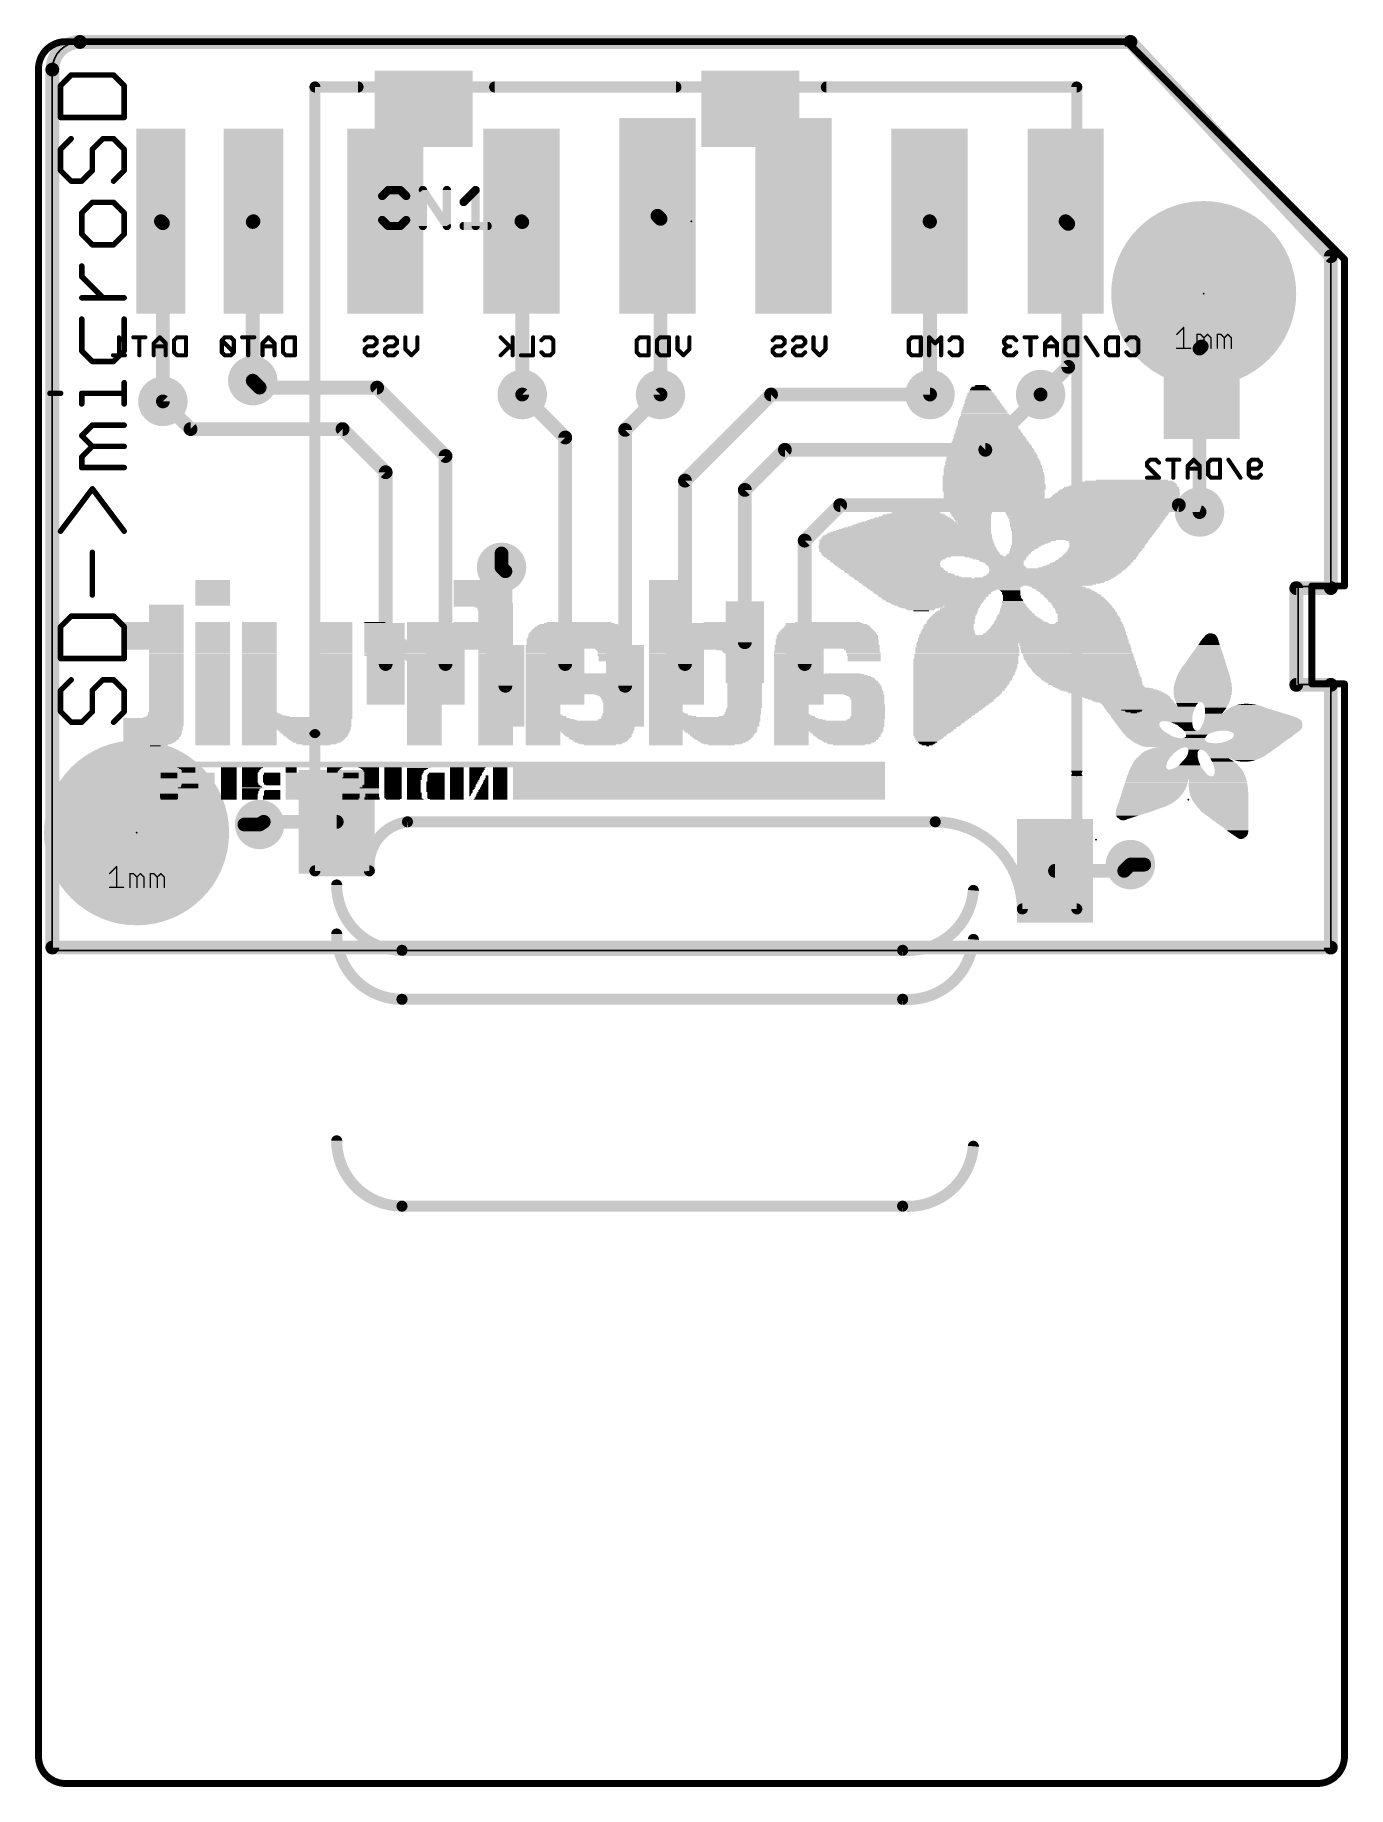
# Model space of a CAD drawing. Extents: x -0.1 to 24.1, y -0.3 to 31.9.
import ezdxf

# ---------------------------------------------------------------- set-up
doc = ezdxf.new("R2010")
doc.units = 0
for name, color, linetype in [('1', 12, 'CONTINUOUS'), ('16', 132, 'CONTINUOUS'), ('18', 110, 'CONTINUOUS'), ('20', 53, 'CONTINUOUS'), ('21', 253, 'CONTINUOUS'), ('22', 253, 'CONTINUOUS'), ('23', 53, 'CONTINUOUS'), ('24', 53, 'CONTINUOUS'), ('25', 253, 'CONTINUOUS'), ('39', 12, 'CONTINUOUS'), ('41', 12, 'CONTINUOUS'), ('51', 253, 'CONTINUOUS'), ('52', 253, 'CONTINUOUS')]:
    doc.layers.add(name, color=color, linetype=linetype)

# ---------------------------------------------------------------- blocks, each defined once
blk = doc.blocks.new('RECT')
blk.add_solid([(-0.5, -0.5), (0.5, -0.5), (-0.5, 0.5), (0.5, 0.5)])
blk = doc.blocks.new('PIE')
at = {"const_width": 0.5}
blk.add_lwpolyline([(0, -0.25, 1), (0, 0.25, 1), (0, -0.25)], format="xyb", dxfattribs=at)
blk = doc.blocks.new('ROUNDV')
at = {"const_width": 0.5}
blk.add_lwpolyline([(0, -0.25, 1), (0, 0.25, 1), (0, -0.25)], format="xyb", dxfattribs=at)

msp = doc.modelspace()

# ---------------------------------------------------------------- linework, layer by layer
at = {"layer": '1', "const_width": 0.254}
for points in [[(4.064, 25.4), (3.937, 25.527)], [(6.223, 25.4), (4.064, 25.4)], [(7.48, 24.143), (6.223, 25.4)], [(2.794, 24.638), (2.286, 25.146)], [(9.68, 24.483), (8.89, 25.273)], [(10.78, 24.623), (11.43, 25.273)], [(11.88, 23.691), (13.462, 25.273)], [(13.462, 25.273), (16.383, 25.273)], [(17.399, 24.257), (18.415, 25.273)], [(5.588, 24.638), (2.794, 24.638)], [(6.38, 23.846), (5.588, 24.638)], [(9.68, 20.3226), (9.68, 24.483)], [(10.78, 19.9226), (10.78, 24.623)], [(7.48, 20.3226), (7.48, 24.143)], [(12.98, 23.521), (13.716, 24.257)], [(13.716, 24.257), (17.399, 24.257)], [(6.38, 20.3226), (6.38, 23.846)], [(11.88, 20.3226), (11.88, 23.691)], [(12.98, 20.7226), (12.98, 23.521)], [(14.08, 22.589), (14.732, 23.241)], [(14.732, 23.241), (20.955, 23.241)], [(20.955, 23.241), (21.336, 23.114)], [(14.08, 20.3226), (14.08, 22.589)], [(8.58, 22.027), (8.509, 22.098)], [(8.58, 19.9226), (8.58, 22.027)], [(4.1384, 17.4226), (4.064, 17.3736)], [(5.48, 17.4226), (4.1384, 17.4226)], [(19.9516, 16.5226), (20.066, 16.637)], [(18.68, 16.5226), (19.9516, 16.5226)]]:
    msp.add_lwpolyline(points, dxfattribs=at)
at = {"layer": '1', "const_width": 0.127}
for points in [[(3.9819, 25.5719, 1), (3.8921, 25.4821)], [(4.064, 25.4635, 1), (4.064, 25.3365)], [(4.0191, 25.3551, 1), (4.1089, 25.4449)], [(6.2679, 25.4449, 1), (6.1781, 25.3551)], [(6.223, 25.3365, 1), (6.223, 25.4635)], [(2.3309, 25.1909, 1), (2.2411, 25.1011)], [(8.9349, 25.3179, 1), (8.8451, 25.2281)], [(11.4749, 25.2281, 1), (11.3851, 25.3179)], [(13.462, 25.3365, 1), (13.462, 25.2095)], [(13.5069, 25.2281, 1), (13.4171, 25.3179)], [(16.383, 25.2095, 1), (16.383, 25.3365)], [(18.4599, 25.2281, 1), (18.3701, 25.3179)], [(2.794, 24.7015, 1), (2.794, 24.5745)], [(2.7491, 24.5931, 1), (2.8389, 24.6829)], [(5.6329, 24.6829, 1), (5.5431, 24.5931)], [(5.588, 24.5745, 1), (5.588, 24.7015)], [(9.7435, 24.483, 1), (9.6165, 24.483)], [(9.6351, 24.4381, 1), (9.7249, 24.5279)], [(10.8435, 24.623, 1), (10.7165, 24.623)], [(10.7351, 24.6679, 1), (10.8249, 24.5781)], [(7.5435, 24.143, 1), (7.4165, 24.143)], [(7.4351, 24.0981, 1), (7.5249, 24.1879)], [(13.716, 24.3205, 1), (13.716, 24.1935)], [(13.7609, 24.2121, 1), (13.6711, 24.3019)], [(17.3541, 24.3019, 1), (17.4439, 24.2121)], [(17.399, 24.1935, 1), (17.399, 24.3205)], [(6.4435, 23.846, 1), (6.3165, 23.846)], [(6.3351, 23.8011, 1), (6.4249, 23.8909)], [(11.9435, 23.691, 1), (11.8165, 23.691)], [(11.8351, 23.7359, 1), (11.9249, 23.6461)], [(13.0435, 23.521, 1), (12.9165, 23.521)], [(12.9351, 23.5659, 1), (13.0249, 23.4761)], [(14.732, 23.3045, 1), (14.732, 23.1775)], [(14.7769, 23.1961, 1), (14.6871, 23.2859)], [(20.9751, 23.3012, 1), (20.9349, 23.1808)], [(20.955, 23.1775, 1), (20.955, 23.3045)], [(21.3159, 23.0538, 1), (21.3561, 23.1742)], [(14.1435, 22.589, 1), (14.0165, 22.589)], [(14.0351, 22.6339, 1), (14.1249, 22.5441)], [(8.5539, 22.1429, 1), (8.4641, 22.0531)], [(8.6435, 22.027, 1), (8.5165, 22.027)], [(8.5351, 21.9821, 1), (8.6249, 22.0719)], [(12.9165, 20.7226, 1), (13.0435, 20.7226)], [(6.3165, 20.3226, 1), (6.4435, 20.3226)], [(7.4165, 20.3226, 1), (7.5435, 20.3226)], [(9.6165, 20.3226, 1), (9.7435, 20.3226)], [(11.8165, 20.3226, 1), (11.9435, 20.3226)], [(14.0165, 20.3226, 1), (14.1435, 20.3226)], [(8.5165, 19.9226, 1), (8.6435, 19.9226)], [(10.7165, 19.9226, 1), (10.8435, 19.9226)], [(4.0291, 17.4266, 1), (4.0989, 17.3206)], [(4.1384, 17.4861, 1), (4.1384, 17.3591)], [(4.1733, 17.3696, 1), (4.1035, 17.4756)], [(5.48, 17.3591, 1), (5.48, 17.4861)], [(20.1109, 16.5921, 1), (20.0211, 16.6819)], [(18.68, 16.5861, 1), (18.68, 16.4591)], [(19.9067, 16.5675, 1), (19.9965, 16.4777)], [(19.9516, 16.4591, 1), (19.9516, 16.5861)]]:
    msp.add_lwpolyline(points, format="xyb", dxfattribs=at)
at = {"layer": '16'}
for points, const_width in [([(0.762, 31.75, 0.4142), (0.254, 31.242)], 0.254), ([(0.762, 31.8135, 1), (0.762, 31.6865)], 0.127), ([(0.762, 31.6865, 1), (0.762, 31.8135)], 0.127), ([(20.1124, 31.7934, 1), (20.0196, 31.7066)], 0.127), ([(20.066, 31.6865, 1), (20.066, 31.8135)], 0.127), ([(0.3175, 31.242, 1), (0.1905, 31.242)], 0.127), ([(0.1905, 31.242, 1), (0.3175, 31.242)], 0.127), ([(11.4199, 28.6009, 1), (11.3301, 28.5111)], 0.127), ([(2.2949, 28.5009, 1), (2.2051, 28.4111)], 0.127), ([(2.3495, 28.42, 1), (2.2225, 28.42)], 0.127), ([(2.2411, 28.3751, 1), (2.3309, 28.4649)], 0.127), ([(4.0005, 28.443, 1), (3.8735, 28.443)], 0.127), ([(3.8921, 28.4879, 1), (3.9819, 28.3981)], 0.127), ([(3.9949, 28.4111, 1), (3.9051, 28.5009)], 0.127), ([(8.9199, 28.5009, 1), (8.8301, 28.4111)], 0.127), ([(8.9535, 28.441, 1), (8.8265, 28.441)], 0.127), ([(8.8451, 28.3961, 1), (8.9349, 28.4859)], 0.127), ([(11.4935, 28.501, 1), (11.3665, 28.501)], 0.127), ([(11.3851, 28.4561, 1), (11.4749, 28.5459)], 0.127), ([(16.4199, 28.5009, 1), (16.3301, 28.4111)], 0.127), ([(16.4465, 28.448, 1), (16.3195, 28.448)], 0.127), ([(16.3381, 28.4031, 1), (16.4279, 28.4929)], 0.127), ([(18.9199, 28.5009, 1), (18.8301, 28.4111)], 0.127), ([(18.9865, 28.408, 1), (18.8595, 28.408)], 0.127), ([(18.8781, 28.3631, 1), (18.9679, 28.4529)], 0.127), ([(23.8125, 27.813, 1), (23.6855, 27.813)], 0.127), ([(23.7026, 27.7696, 1), (23.7954, 27.8564)], 0.127), ([(21.3995, 26.117, 1), (21.2725, 26.117)], 0.127), ([(21.2911, 26.1619, 1), (21.3809, 26.0721)], 0.127), ([(21.4199, 26.1111, 1), (21.3301, 26.2009)], 0.127), ([(18.8595, 25.781, 1), (18.9865, 25.781)], 0.127), ([(18.9679, 25.7361, 1), (18.8781, 25.8259)], 0.127), ([(3.8735, 25.527, 1), (4.0005, 25.527)], 0.127), ([(2.2225, 25.146, 1), (2.3495, 25.146)], 0.127), ([(8.8265, 25.273, 1), (8.9535, 25.273)], 0.127), ([(11.3665, 25.273, 1), (11.4935, 25.273)], 0.127), ([(16.3195, 25.273, 1), (16.4465, 25.273)], 0.127), ([(18.3701, 25.3179, 1), (18.4599, 25.2281)], 0.127), ([(21.2725, 23.114, 1), (21.3995, 23.114)], 0.127), ([(8.5725, 22.352, 1), (8.4455, 22.352)], 0.127), ([(8.4455, 22.098, 1), (8.5725, 22.098)], 0.127), ([(23.1775, 21.717, 1), (23.0505, 21.717)], 0.127), ([(23.114, 21.7805, 1), (23.114, 21.6535)], 0.127), ([(23.6855, 21.717, 1), (23.8125, 21.717)], 0.127), ([(23.749, 21.6535, 1), (23.749, 21.7805)], 0.127), ([(23.114, 20.0025, 1), (23.114, 19.8755)], 0.127), ([(23.0505, 19.939, 1), (23.1775, 19.939)], 0.127), ([(23.8125, 19.939, 1), (23.6855, 19.939)], 0.127), ([(23.749, 19.8755, 1), (23.749, 20.0025)], 0.127), ([(3.7846, 17.4371, 1), (3.7846, 17.3101)], 0.127), ([(4.064, 17.3101, 1), (4.064, 17.4371)], 0.127), ([(20.066, 16.7005, 1), (20.066, 16.5735)], 0.127), ([(20.32, 16.5735, 1), (20.32, 16.7005)], 0.127), ([(0.254, 15.1765, 1), (0.254, 15.0495)], 0.127), ([(0.1905, 15.113, 1), (0.3175, 15.113)], 0.127), ([(23.6855, 15.113, 1), (23.8125, 15.113)], 0.127), ([(23.749, 15.0495, 1), (23.749, 15.1765)], 0.127)]:
    msp.add_lwpolyline(points, format="xyb", dxfattribs=dict(at, const_width=const_width))
at = {"layer": '16', "const_width": 0.254}
for points in [[(20.066, 31.75), (0.762, 31.75)], [(23.749, 27.813), (20.066, 31.75)], [(0.254, 31.242), (0.254, 15.113)], [(11.43, 28.501), (11.375, 28.556)], [(2.286, 28.42), (2.25, 28.456)], [(2.286, 25.146), (2.286, 28.42)], [(3.937, 28.443), (3.95, 28.456)], [(3.937, 25.527), (3.937, 28.443)], [(8.89, 28.441), (8.875, 28.456)], [(8.89, 25.273), (8.89, 28.441)], [(11.43, 25.273), (11.43, 28.501)], [(16.383, 28.448), (16.375, 28.456)], [(16.383, 25.273), (16.383, 28.448)], [(18.923, 28.408), (18.875, 28.456)], [(18.923, 25.781), (18.923, 28.408)], [(23.749, 21.717), (23.749, 27.813)], [(21.336, 26.117), (21.375, 26.156)], [(21.336, 23.114), (21.336, 26.117)], [(18.415, 25.273), (18.923, 25.781)], [(8.509, 22.098), (8.509, 22.352)], [(23.114, 19.939), (23.114, 21.717)], [(23.114, 21.717), (23.749, 21.717)], [(23.749, 19.939), (23.114, 19.939)], [(23.749, 15.113), (23.749, 19.939)], [(4.064, 17.3736), (3.7846, 17.3736)], [(20.066, 16.637), (20.32, 16.637)], [(0.254, 15.113), (23.749, 15.113)]]:
    msp.add_lwpolyline(points, dxfattribs=at)
at = {"layer": '20'}
for p, q in [((20, 31.746), (0.754, 31.746)), ((23.746, 28), (20, 31.746)), ((0.254, 31.246), (0.254, 15.0586)), ((23.746, 21.746), (23.746, 28)), ((23.146, 19.946), (23.146, 21.746)), ((23.146, 21.746), (23.746, 21.746)), ((23.746, 19.946), (23.146, 19.946)), ((23.746, 15.0586), (23.746, 19.946)), ((0.254, 15.0586), (23.746, 15.0586))]:
    msp.add_line(p, q, dxfattribs=at)
msp.add_arc((0.754, 31.246), 0.5, 90, 180, dxfattribs=at)
at = {"layer": '21'}
for points, const_width in [([(0.6003, 31.1421), (0.4054, 30.9472)], 0.1016), ([(0.4054, 30.9472), (0.4054, 30.3625)], 0.1016), ([(1.3799, 31.1421), (0.6003, 31.1421)], 0.1016), ([(1.5748, 30.9472), (1.3799, 31.1421)], 0.1016), ([(1.5748, 30.3625), (1.5748, 30.9472)], 0.1016), ([(5.08, 30.9226), (5.08, 19.0626)], 0.2032), ([(5.872, 30.9226), (5.08, 30.9226)], 0.2032), ([(11.714, 30.9226), (8.382, 30.9226)], 0.2032), ([(19.08, 30.9226), (14.478, 30.9226)], 0.2032), ([(19.08, 18.3626), (19.08, 30.9226)], 0.2032), ([(0.4054, 30.3625), (1.5748, 30.3625)], 0.1016), ([(0.6003, 29.9727), (0.4054, 29.7778)], 0.1016), ([(0.9901, 29.7778), (1.185, 29.9727)], 0.1016), ([(1.185, 29.9727), (1.3799, 29.9727)], 0.1016), ([(1.3799, 29.9727), (1.5748, 29.7778)], 0.1016), ([(0.4054, 29.7778), (0.4054, 29.388)], 0.1016), ([(0.9901, 29.388), (0.9901, 29.7778)], 0.1016), ([(1.5748, 29.7778), (1.5748, 29.388)], 0.1016), ([(0.4054, 29.388), (0.6003, 29.1931)], 0.1016), ([(0.7952, 29.1931), (0.9901, 29.388)], 0.1016), ([(1.5748, 29.388), (1.3799, 29.1931)], 0.1016), ([(0.6003, 29.1931), (0.7952, 29.1931)], 0.1016), ([(0.9901, 28.8033), (0.7952, 28.6084)], 0.1016), ([(0.7952, 28.6084), (0.7952, 28.2186)], 0.1016), ([(1.3799, 28.8033), (0.9901, 28.8033)], 0.1016), ([(1.5748, 28.6084), (1.3799, 28.8033)], 0.1016), ([(1.5748, 28.2186), (1.5748, 28.6084)], 0.1016), ([(0.7952, 28.2186), (0.9901, 28.0237)], 0.1016), ([(0.9901, 28.0237), (1.3799, 28.0237)], 0.1016), ([(1.3799, 28.0237), (1.5748, 28.2186)], 0.1016), ([(0.7952, 27.439), (0.7952, 27.6339)], 0.1016), ([(1.185, 27.0492), (0.7952, 27.439)], 0.1016), ([(1.5748, 27.0492), (0.7952, 27.0492)], 0.1016), ([(0.7952, 26.6594), (0.7952, 26.0747)], 0.1016), ([(1.5748, 26.0747), (1.5748, 26.6594)], 0.1016), ([(0.7952, 26.0747), (0.9901, 25.8798)], 0.1016), ([(1.3799, 25.8798), (1.5748, 26.0747)], 0.1016), ([(0.9901, 25.8798), (1.3799, 25.8798)], 0.1016), ([(1.5748, 25.1002), (1.5748, 25.49)], 0.1016), ([(0.2105, 25.2951), (0.4054, 25.2951)], 0.1016), ([(0.7952, 25.1002), (0.7952, 25.2951)], 0.1016), ([(0.7952, 25.2951), (1.5748, 25.2951)], 0.1016), ([(0.7952, 24.5155), (0.9901, 24.7104)], 0.1016), ([(0.9901, 24.3206), (0.7952, 24.5155)], 0.1016), ([(0.9901, 24.7104), (1.5748, 24.7104)], 0.1016), ([(0.7952, 24.1257), (0.9901, 24.3206)], 0.1016), ([(0.7952, 23.9308), (0.7952, 24.1257)], 0.1016), ([(0.9901, 24.3206), (1.5748, 24.3206)], 0.1016), ([(1.5748, 23.9308), (0.7952, 23.9308)], 0.1016), ([(0.4054, 22.7614), (0.9901, 23.541)], 0.1016), ([(0.9901, 23.541), (1.5748, 22.7614)], 0.1016), ([(0.9901, 21.592), (0.9901, 22.3716)], 0.1016), ([(0.6003, 21.2022), (0.4054, 21.0073)], 0.1016), ([(1.3799, 21.2022), (0.6003, 21.2022)], 0.1016), ([(1.5748, 21.0073), (1.3799, 21.2022)], 0.1016), ([(0.4054, 21.0073), (0.4054, 20.4226)], 0.1016), ([(1.5748, 20.4226), (1.5748, 21.0073)], 0.1016), ([(0.4054, 20.4226), (1.5748, 20.4226)], 0.1016), ([(0.6003, 20.0328), (0.4054, 19.8379)], 0.1016), ([(0.9901, 19.8379), (1.185, 20.0328)], 0.1016), ([(1.185, 20.0328), (1.3799, 20.0328)], 0.1016), ([(1.3799, 20.0328), (1.5748, 19.8379)], 0.1016), ([(0.4054, 19.8379), (0.4054, 19.4481)], 0.1016), ([(0.9901, 19.4481), (0.9901, 19.8379)], 0.1016), ([(1.5748, 19.8379), (1.5748, 19.4481)], 0.1016), ([(0.4054, 19.4481), (0.6003, 19.2532)], 0.1016), ([(0.7952, 19.2532), (0.9901, 19.4481)], 0.1016), ([(1.5748, 19.4481), (1.3799, 19.2532)], 0.1016), ([(0.6003, 19.2532), (0.7952, 19.2532)], 0.1016), ([(6.78, 17.4226), (16.48, 17.4226)], 0.2032)]:
    msp.add_lwpolyline(points, dxfattribs=dict(at, const_width=const_width))
for points, const_width in [([(0.4308, 30.9472, 1), (0.38, 30.9472)], 0.0508), ([(0.3874, 30.9651, 1), (0.4234, 30.9292)], 0.0508), ([(0.6003, 31.1675, 1), (0.6003, 31.1167)], 0.0508), ([(0.6183, 31.1241, 1), (0.5823, 31.16)], 0.0508), ([(1.3979, 31.16, 1), (1.3619, 31.1241)], 0.0508), ([(1.3799, 31.1167, 1), (1.3799, 31.1675)], 0.0508), ([(1.6002, 30.9472, 1), (1.5494, 30.9472)], 0.0508), ([(1.5568, 30.9292, 1), (1.5928, 30.9651)], 0.0508), ([(5.1308, 30.9226, 1), (5.0292, 30.9226)], 0.1016), ([(5.08, 30.9734, 1), (5.08, 30.8718)], 0.1016), ([(5.872, 30.8718, 1), (5.872, 30.9734)], 0.1016), ([(8.382, 30.9734, 1), (8.382, 30.8718)], 0.1016), ([(11.714, 30.8718, 1), (11.714, 30.9734)], 0.1016), ([(14.478, 30.9734, 1), (14.478, 30.8718)], 0.1016), ([(19.1308, 30.9226, 1), (19.0292, 30.9226)], 0.1016), ([(19.08, 30.8718, 1), (19.08, 30.9734)], 0.1016), ([(0.4054, 30.3879, 1), (0.4054, 30.3371)], 0.0508), ([(0.38, 30.3625, 1), (0.4308, 30.3625)], 0.0508), ([(1.5494, 30.3625, 1), (1.6002, 30.3625)], 0.0508), ([(1.5748, 30.3371, 1), (1.5748, 30.3879)], 0.0508), ([(0.6183, 29.9547, 1), (0.5823, 29.9906)], 0.0508), ([(1.185, 29.9981, 1), (1.185, 29.9473)], 0.0508), ([(1.203, 29.9547, 1), (1.167, 29.9906)], 0.0508), ([(1.3979, 29.9906, 1), (1.3619, 29.9547)], 0.0508), ([(1.3799, 29.9473, 1), (1.3799, 29.9981)], 0.0508), ([(0.4308, 29.7778, 1), (0.38, 29.7778)], 0.0508), ([(0.3874, 29.7957, 1), (0.4234, 29.7598)], 0.0508), ([(1.0155, 29.7778, 1), (0.9647, 29.7778)], 0.0508), ([(0.9721, 29.7957, 1), (1.0081, 29.7598)], 0.0508), ([(1.6002, 29.7778, 1), (1.5494, 29.7778)], 0.0508), ([(1.5568, 29.7598, 1), (1.5928, 29.7957)], 0.0508), ([(0.4234, 29.4059, 1), (0.3874, 29.37)], 0.0508), ([(0.38, 29.388, 1), (0.4308, 29.388)], 0.0508), ([(0.9647, 29.388, 1), (1.0155, 29.388)], 0.0508), ([(1.0081, 29.37, 1), (0.9721, 29.4059)], 0.0508), ([(1.5494, 29.388, 1), (1.6002, 29.388)], 0.0508), ([(1.5928, 29.37, 1), (1.5568, 29.4059)], 0.0508), ([(0.6003, 29.2185, 1), (0.6003, 29.1677)], 0.0508), ([(0.5823, 29.1751, 1), (0.6183, 29.211)], 0.0508), ([(0.7772, 29.211, 1), (0.8132, 29.1751)], 0.0508), ([(0.7952, 29.1677, 1), (0.7952, 29.2185)], 0.0508), ([(1.3619, 29.211, 1), (1.3979, 29.1751)], 0.0508), ([(0.8206, 28.6084, 1), (0.7698, 28.6084)], 0.0508), ([(0.7772, 28.6263, 1), (0.8132, 28.5904)], 0.0508), ([(0.9901, 28.8287, 1), (0.9901, 28.7779)], 0.0508), ([(1.0081, 28.7853, 1), (0.9721, 28.8212)], 0.0508), ([(1.3979, 28.8212, 1), (1.3619, 28.7853)], 0.0508), ([(1.3799, 28.7779, 1), (1.3799, 28.8287)], 0.0508), ([(1.6002, 28.6084, 1), (1.5494, 28.6084)], 0.0508), ([(1.5568, 28.5904, 1), (1.5928, 28.6263)], 0.0508), ([(0.8132, 28.2365, 1), (0.7772, 28.2006)], 0.0508), ([(0.7698, 28.2186, 1), (0.8206, 28.2186)], 0.0508), ([(0.9901, 28.0491, 1), (0.9901, 27.9983)], 0.0508), ([(0.9721, 28.0057, 1), (1.0081, 28.0416)], 0.0508), ([(1.3619, 28.0416, 1), (1.3979, 28.0057)], 0.0508), ([(1.3799, 27.9983, 1), (1.3799, 28.0491)], 0.0508), ([(1.5494, 28.2186, 1), (1.6002, 28.2186)], 0.0508), ([(1.5928, 28.2006, 1), (1.5568, 28.2365)], 0.0508), ([(0.8206, 27.6339, 1), (0.7698, 27.6339)], 0.0508), ([(0.8132, 27.4569, 1), (0.7772, 27.421)], 0.0508), ([(0.7698, 27.439, 1), (0.8206, 27.439)], 0.0508), ([(0.7952, 27.0746, 1), (0.7952, 27.0238)], 0.0508), ([(1.167, 27.0312, 1), (1.203, 27.0671)], 0.0508), ([(1.5748, 27.0238, 1), (1.5748, 27.0746)], 0.0508), ([(0.8206, 26.6594, 1), (0.7698, 26.6594)], 0.0508), ([(1.6002, 26.6594, 1), (1.5494, 26.6594)], 0.0508), ([(0.8132, 26.0926, 1), (0.7772, 26.0567)], 0.0508), ([(0.7698, 26.0747, 1), (0.8206, 26.0747)], 0.0508), ([(1.5494, 26.0747, 1), (1.6002, 26.0747)], 0.0508), ([(1.5928, 26.0567, 1), (1.5568, 26.0926)], 0.0508), ([(0.9901, 25.9052, 1), (0.9901, 25.8544)], 0.0508), ([(0.9721, 25.8618, 1), (1.0081, 25.8977)], 0.0508), ([(1.3619, 25.8977, 1), (1.3979, 25.8618)], 0.0508), ([(1.3799, 25.8544, 1), (1.3799, 25.9052)], 0.0508), ([(1.6002, 25.49, 1), (1.5494, 25.49)], 0.0508), ([(0.2105, 25.3205, 1), (0.2105, 25.2697)], 0.0508), ([(0.4054, 25.2697, 1), (0.4054, 25.3205)], 0.0508), ([(0.8206, 25.2951, 1), (0.7698, 25.2951)], 0.0508), ([(0.7952, 25.3205, 1), (0.7952, 25.2697)], 0.0508), ([(0.7698, 25.1002, 1), (0.8206, 25.1002)], 0.0508), ([(1.5494, 25.1002, 1), (1.6002, 25.1002)], 0.0508), ([(1.5748, 25.2697, 1), (1.5748, 25.3205)], 0.0508), ([(0.8132, 24.5334, 1), (0.7772, 24.4975)], 0.0508), ([(0.7772, 24.5334, 1), (0.8132, 24.4975)], 0.0508), ([(0.9901, 24.7358, 1), (0.9901, 24.685)], 0.0508), ([(1.0081, 24.6924, 1), (0.9721, 24.7283)], 0.0508), ([(1.5748, 24.685, 1), (1.5748, 24.7358)], 0.0508), ([(0.8206, 24.1257, 1), (0.7698, 24.1257)], 0.0508), ([(0.7772, 24.1436, 1), (0.8132, 24.1077)], 0.0508), ([(0.9901, 24.346, 1), (0.9901, 24.2952)], 0.0508), ([(1.0081, 24.3026, 1), (0.9721, 24.3385)], 0.0508), ([(0.9721, 24.3026, 1), (1.0081, 24.3385)], 0.0508), ([(1.5748, 24.2952, 1), (1.5748, 24.346)], 0.0508), ([(0.7952, 23.9562, 1), (0.7952, 23.9054)], 0.0508), ([(0.7698, 23.9308, 1), (0.8206, 23.9308)], 0.0508), ([(1.5748, 23.9054, 1), (1.5748, 23.9562)], 0.0508), ([(1.0104, 23.5562, 1), (0.9698, 23.5257)], 0.0508), ([(1.0104, 23.5257, 1), (0.9698, 23.5562)], 0.0508), ([(0.3851, 22.7766, 1), (0.4257, 22.7462)], 0.0508), ([(1.5545, 22.7462, 1), (1.5951, 22.7766)], 0.0508), ([(1.0155, 22.3716, 1), (0.9647, 22.3716)], 0.0508), ([(0.9647, 21.592, 1), (1.0155, 21.592)], 0.0508), ([(0.6003, 21.2276, 1), (0.6003, 21.1768)], 0.0508), ([(0.6183, 21.1842, 1), (0.5823, 21.2202)], 0.0508), ([(1.3979, 21.2202, 1), (1.3619, 21.1842)], 0.0508), ([(1.3799, 21.1768, 1), (1.3799, 21.2276)], 0.0508), ([(0.3874, 21.0253, 1), (0.4234, 20.9893)], 0.0508), ([(0.4308, 21.0073, 1), (0.38, 21.0073)], 0.0508), ([(1.6002, 21.0073, 1), (1.5494, 21.0073)], 0.0508), ([(1.5568, 20.9893, 1), (1.5928, 21.0253)], 0.0508), ([(0.4054, 20.448, 1), (0.4054, 20.3972)], 0.0508), ([(0.38, 20.4226, 1), (0.4308, 20.4226)], 0.0508), ([(1.5494, 20.4226, 1), (1.6002, 20.4226)], 0.0508), ([(1.5748, 20.3972, 1), (1.5748, 20.448)], 0.0508), ([(0.6183, 20.0148, 1), (0.5823, 20.0508)], 0.0508), ([(1.185, 20.0582, 1), (1.185, 20.0074)], 0.0508), ([(1.203, 20.0148, 1), (1.167, 20.0508)], 0.0508), ([(1.3979, 20.0508, 1), (1.3619, 20.0148)], 0.0508), ([(1.3799, 20.0074, 1), (1.3799, 20.0582)], 0.0508), ([(0.3874, 19.8559, 1), (0.4234, 19.8199)], 0.0508), ([(0.4308, 19.8379, 1), (0.38, 19.8379)], 0.0508), ([(0.9721, 19.8559, 1), (1.0081, 19.8199)], 0.0508), ([(1.0155, 19.8379, 1), (0.9647, 19.8379)], 0.0508), ([(1.6002, 19.8379, 1), (1.5494, 19.8379)], 0.0508), ([(1.5568, 19.8199, 1), (1.5928, 19.8559)], 0.0508), ([(0.4234, 19.4661, 1), (0.3874, 19.4301)], 0.0508), ([(0.38, 19.4481, 1), (0.4308, 19.4481)], 0.0508), ([(0.9647, 19.4481, 1), (1.0155, 19.4481)], 0.0508), ([(1.0081, 19.4301, 1), (0.9721, 19.4661)], 0.0508), ([(1.5494, 19.4481, 1), (1.6002, 19.4481)], 0.0508), ([(1.5928, 19.4301, 1), (1.5568, 19.4661)], 0.0508), ([(0.6003, 19.2786, 1), (0.6003, 19.2278)], 0.0508), ([(0.5823, 19.2352, 1), (0.6183, 19.2712)], 0.0508), ([(0.7772, 19.2712, 1), (0.8132, 19.2352)], 0.0508), ([(0.7952, 19.2278, 1), (0.7952, 19.2786)], 0.0508), ([(1.3619, 19.2712, 1), (1.3979, 19.2352)], 0.0508), ([(5.0292, 19.0626, 1), (5.1308, 19.0626)], 0.1016), ([(19.0292, 18.3626, 1), (19.1308, 18.3626)], 0.1016), ([(6.78, 17.4734, 1), (6.78, 17.3718)], 0.1016), ([(16.48, 17.3718, 1), (16.48, 17.4734)], 0.1016)]:
    msp.add_lwpolyline(points, format="xyb", dxfattribs=dict(at, const_width=const_width))
at = {"layer": '23'}
for p in [(5.08, 30.9626), (21.4122, 27.1272), (1.8034, 17.2212), (19.431, 17.0942)]:
    msp.add_point(p, dxfattribs=at)
at = {"layer": '24'}
for p in [(12, 28.456), (21.1328, 17.8308)]:
    msp.add_point(p, dxfattribs=at)
at = {"layer": '25'}
for points, const_width in [([(6.4264, 29.0298), (6.3162, 28.9196)], 0.1524), ([(6.3162, 28.9196), (6.3162, 28.479)], 0.1524), ([(6.6467, 29.0298), (6.4264, 29.0298)], 0.1524), ([(6.7568, 28.9196), (6.6467, 29.0298)], 0.1524), ([(7.0646, 28.3688), (7.0646, 29.0298)], 0.1524), ([(7.0646, 29.0298), (7.5053, 28.3688)], 0.1524), ([(7.5053, 28.3688), (7.5053, 29.0298)], 0.1524), ([(7.813, 28.8094), (8.0334, 29.0298)], 0.1524), ([(8.0334, 29.0298), (8.0334, 28.3688)], 0.1524), ([(6.3162, 28.479), (6.4264, 28.3688)], 0.1524), ([(6.4264, 28.3688), (6.6467, 28.3688)], 0.1524), ([(6.6467, 28.3688), (6.7568, 28.479)], 0.1524), ([(7.813, 28.3688), (8.2537, 28.3688)], 0.1524), ([(20.9169, 26.3781), (21.044, 26.5052)], 0.0254), ([(21.044, 26.5052), (21.044, 26.1239)], 0.0254), ([(20.9169, 26.1239), (21.1711, 26.1239)], 0.0254), ([(21.2911, 26.1239), (21.2911, 26.3781)], 0.0254), ([(21.2911, 26.3781), (21.3547, 26.3781)], 0.0254), ([(21.3547, 26.3781), (21.4182, 26.3146)], 0.0254), ([(21.4182, 26.3146), (21.4818, 26.3781)], 0.0254), ([(21.4182, 26.3146), (21.4182, 26.1239)], 0.0254), ([(21.4818, 26.3781), (21.5453, 26.3146)], 0.0254), ([(21.5453, 26.3146), (21.5453, 26.1239)], 0.0254), ([(21.6653, 26.1239), (21.6653, 26.3781)], 0.0254), ([(21.6653, 26.3781), (21.7289, 26.3781)], 0.0254), ([(21.7289, 26.3781), (21.7924, 26.3146)], 0.0254), ([(21.7924, 26.3146), (21.856, 26.3781)], 0.0254), ([(21.7924, 26.3146), (21.7924, 26.1239)], 0.0254), ([(21.856, 26.3781), (21.9195, 26.3146)], 0.0254), ([(21.9195, 26.3146), (21.9195, 26.1239)], 0.0254), ([(1.3081, 16.4721), (1.4352, 16.5992)], 0.0254), ([(1.4352, 16.5992), (1.4352, 16.2179)], 0.0254), ([(1.6823, 16.2179), (1.6823, 16.4721)], 0.0254), ([(1.6823, 16.4721), (1.7459, 16.4721)], 0.0254), ([(1.7459, 16.4721), (1.8094, 16.4086)], 0.0254), ([(1.8094, 16.4086), (1.873, 16.4721)], 0.0254), ([(1.8094, 16.4086), (1.8094, 16.2179)], 0.0254), ([(1.873, 16.4721), (1.9365, 16.4086)], 0.0254), ([(1.9365, 16.4086), (1.9365, 16.2179)], 0.0254), ([(2.0565, 16.2179), (2.0565, 16.4721)], 0.0254), ([(2.0565, 16.4721), (2.1201, 16.4721)], 0.0254), ([(2.1201, 16.4721), (2.1836, 16.4086)], 0.0254), ([(2.1836, 16.4086), (2.2472, 16.4721)], 0.0254), ([(2.1836, 16.4086), (2.1836, 16.2179)], 0.0254), ([(2.2472, 16.4721), (2.3107, 16.4086)], 0.0254), ([(2.3107, 16.4086), (2.3107, 16.2179)], 0.0254), ([(1.3081, 16.2179), (1.5623, 16.2179)], 0.0254)]:
    msp.add_lwpolyline(points, dxfattribs=dict(at, const_width=const_width))
for points, const_width in [([(6.3543, 28.9196, 1), (6.2781, 28.9196)], 0.0762), ([(6.2893, 28.9465, 1), (6.3431, 28.8927)], 0.0762), ([(6.4264, 29.0679, 1), (6.4264, 28.9917)], 0.0762), ([(6.4533, 29.0028, 1), (6.3994, 29.0567)], 0.0762), ([(6.6736, 29.0567, 1), (6.6197, 29.0028)], 0.0762), ([(6.6467, 28.9917, 1), (6.6467, 29.0679)], 0.0762), ([(6.7299, 28.8927, 1), (6.7838, 28.9465)], 0.0762), ([(7.1027, 29.0298, 1), (7.0265, 29.0298)], 0.0762), ([(7.0963, 29.0509, 1), (7.0329, 29.0086)], 0.0762), ([(7.5434, 29.0298, 1), (7.4672, 29.0298)], 0.0762), ([(8.0715, 29.0298, 1), (7.9953, 29.0298)], 0.0762), ([(8.0603, 29.0028, 1), (8.0064, 29.0567)], 0.0762), ([(7.7861, 28.8364, 1), (7.84, 28.7825)], 0.0762), ([(6.3431, 28.5059, 1), (6.2893, 28.452)], 0.0762), ([(6.2781, 28.479, 1), (6.3543, 28.479)], 0.0762), ([(6.4264, 28.4069, 1), (6.4264, 28.3307)], 0.0762), ([(6.3994, 28.3419, 1), (6.4533, 28.3957)], 0.0762), ([(6.6197, 28.3957, 1), (6.6736, 28.3419)], 0.0762), ([(6.6467, 28.3307, 1), (6.6467, 28.4069)], 0.0762), ([(6.7838, 28.452, 1), (6.7299, 28.5059)], 0.0762), ([(7.0265, 28.3688, 1), (7.1027, 28.3688)], 0.0762), ([(7.4672, 28.3688, 1), (7.5434, 28.3688)], 0.0762), ([(7.4736, 28.3477, 1), (7.537, 28.3899)], 0.0762), ([(7.813, 28.4069, 1), (7.813, 28.3307)], 0.0762), ([(7.9953, 28.3688, 1), (8.0715, 28.3688)], 0.0762), ([(8.2537, 28.3307, 1), (8.2537, 28.4069)], 0.0762), ([(21.0504, 26.5052, 1), (21.0377, 26.5052)], 0.0127), ([(21.0485, 26.5007, 1), (21.0395, 26.5097)], 0.0127), ([(20.9124, 26.3826, 1), (20.9214, 26.3736)], 0.0127), ([(20.9169, 26.1303, 1), (20.9169, 26.1176)], 0.0127), ([(21.0377, 26.1239, 1), (21.0504, 26.1239)], 0.0127), ([(21.1711, 26.1176, 1), (21.1711, 26.1303)], 0.0127), ([(21.2911, 26.3845, 1), (21.2911, 26.3718)], 0.0127), ([(21.2975, 26.3781, 1), (21.2848, 26.3781)], 0.0127), ([(21.2848, 26.1239, 1), (21.2975, 26.1239)], 0.0127), ([(21.3591, 26.3826, 1), (21.3502, 26.3736)], 0.0127), ([(21.3547, 26.3718, 1), (21.3547, 26.3845)], 0.0127), ([(21.4246, 26.3146, 1), (21.4119, 26.3146)], 0.0127), ([(21.4137, 26.3191, 1), (21.4227, 26.3101)], 0.0127), ([(21.4119, 26.1239, 1), (21.4246, 26.1239)], 0.0127), ([(21.4137, 26.3101, 1), (21.4227, 26.3191)], 0.0127), ([(21.4863, 26.3826, 1), (21.4773, 26.3736)], 0.0127), ([(21.4863, 26.3736, 1), (21.4773, 26.3826)], 0.0127), ([(21.5517, 26.3146, 1), (21.539, 26.3146)], 0.0127), ([(21.539, 26.1239, 1), (21.5517, 26.1239)], 0.0127), ([(21.5408, 26.3101, 1), (21.5498, 26.3191)], 0.0127), ([(21.6717, 26.3781, 1), (21.659, 26.3781)], 0.0127), ([(21.6653, 26.3845, 1), (21.6653, 26.3718)], 0.0127), ([(21.659, 26.1239, 1), (21.6717, 26.1239)], 0.0127), ([(21.7334, 26.3826, 1), (21.7244, 26.3736)], 0.0127), ([(21.7289, 26.3718, 1), (21.7289, 26.3845)], 0.0127), ([(21.7879, 26.3191, 1), (21.7969, 26.3101)], 0.0127), ([(21.7988, 26.3146, 1), (21.7861, 26.3146)], 0.0127), ([(21.7861, 26.1239, 1), (21.7988, 26.1239)], 0.0127), ([(21.7879, 26.3101, 1), (21.7969, 26.3191)], 0.0127), ([(21.8605, 26.3826, 1), (21.8515, 26.3736)], 0.0127), ([(21.8605, 26.3736, 1), (21.8515, 26.3826)], 0.0127), ([(21.9259, 26.3146, 1), (21.9132, 26.3146)], 0.0127), ([(21.9132, 26.1239, 1), (21.9259, 26.1239)], 0.0127), ([(21.915, 26.3101, 1), (21.924, 26.3191)], 0.0127), ([(1.3036, 16.4766, 1), (1.3126, 16.4676)], 0.0127), ([(1.4416, 16.5992, 1), (1.4289, 16.5992)], 0.0127), ([(1.4397, 16.5947, 1), (1.4307, 16.6037)], 0.0127), ([(1.6887, 16.4721, 1), (1.676, 16.4721)], 0.0127), ([(1.6823, 16.4785, 1), (1.6823, 16.4658)], 0.0127), ([(1.7503, 16.4766, 1), (1.7414, 16.4676)], 0.0127), ([(1.7459, 16.4658, 1), (1.7459, 16.4785)], 0.0127), ([(1.8158, 16.4086, 1), (1.8031, 16.4086)], 0.0127), ([(1.8049, 16.4131, 1), (1.8139, 16.4041)], 0.0127), ([(1.8049, 16.4041, 1), (1.8139, 16.4131)], 0.0127), ([(1.8775, 16.4766, 1), (1.8685, 16.4676)], 0.0127), ([(1.8775, 16.4676, 1), (1.8685, 16.4766)], 0.0127), ([(1.9429, 16.4086, 1), (1.9302, 16.4086)], 0.0127), ([(1.932, 16.4041, 1), (1.941, 16.4131)], 0.0127), ([(2.0629, 16.4721, 1), (2.0502, 16.4721)], 0.0127), ([(2.0565, 16.4785, 1), (2.0565, 16.4658)], 0.0127), ([(2.1246, 16.4766, 1), (2.1156, 16.4676)], 0.0127), ([(2.1201, 16.4658, 1), (2.1201, 16.4785)], 0.0127), ([(2.19, 16.4086, 1), (2.1773, 16.4086)], 0.0127), ([(2.1791, 16.4131, 1), (2.1881, 16.4041)], 0.0127), ([(2.1791, 16.4041, 1), (2.1881, 16.4131)], 0.0127), ([(2.2517, 16.4766, 1), (2.2427, 16.4676)], 0.0127), ([(2.2517, 16.4676, 1), (2.2427, 16.4766)], 0.0127), ([(2.3171, 16.4086, 1), (2.3044, 16.4086)], 0.0127), ([(2.3062, 16.4041, 1), (2.3152, 16.4131)], 0.0127), ([(1.3081, 16.2243, 1), (1.3081, 16.2115)], 0.0127), ([(1.4289, 16.2179, 1), (1.4416, 16.2179)], 0.0127), ([(1.5623, 16.2115, 1), (1.5623, 16.2243)], 0.0127), ([(1.676, 16.2179, 1), (1.6887, 16.2179)], 0.0127), ([(1.8031, 16.2179, 1), (1.8158, 16.2179)], 0.0127), ([(1.9302, 16.2179, 1), (1.9429, 16.2179)], 0.0127), ([(2.0502, 16.2179, 1), (2.0629, 16.2179)], 0.0127), ([(2.1773, 16.2179, 1), (2.19, 16.2179)], 0.0127), ([(2.3044, 16.2179, 1), (2.3171, 16.2179)], 0.0127)]:
    msp.add_lwpolyline(points, format="xyb", dxfattribs=dict(at, const_width=const_width))
at = {"layer": '39', "const_width": 1.2}
for points in [[(21.4122, 26.0272, 1), (21.4122, 28.2272, 1), (21.4122, 26.0272)], [(1.8034, 16.1212, 1), (1.8034, 18.3212, 1), (1.8034, 16.1212)]]:
    msp.add_lwpolyline(points, format="xyb", dxfattribs=at)
at = {"layer": '41', "const_width": 1.2}
for points in [[(21.4122, 26.0272, 1), (21.4122, 28.2272, 1), (21.4122, 26.0272)], [(1.8034, 16.1212, 1), (1.8034, 18.3212, 1), (1.8034, 16.1212)]]:
    msp.add_lwpolyline(points, format="xyb", dxfattribs=at)
at = {"layer": '51', "const_width": 0.2032}
for points in [[(19.08, 30.9226), (5.08, 30.9226)], [(5.08, 19.0246), (5.08, 16.5226)], [(19.08, 18.2626), (19.08, 15.8226)], [(5.08, 16.5226), (6.08, 16.5226)], [(18.08, 15.8226), (19.08, 15.8226)], [(6.68, 15.0626), (15.88, 15.0626)], [(6.68, 14.1626), (15.88, 14.1626)], [(6.68, 10.3626), (15.88, 10.3626)]]:
    msp.add_lwpolyline(points, dxfattribs=at)
at = {"layer": '51'}
for points, const_width in [([(5.08, 30.9734, 1), (5.08, 30.8718)], 0.1016), ([(19.08, 30.8718, 1), (19.08, 30.9734)], 0.1016), ([(5.1308, 19.0246, 1), (5.0292, 19.0246)], 0.1016), ([(19.1308, 18.2626, 1), (19.0292, 18.2626)], 0.1016), ([(6.78, 17.4226, 0.4142), (6.08, 16.5226)], 0.2032), ([(6.7863, 17.3722, 1), (6.7737, 17.473)], 0.1016), ([(18.08, 15.8226, 0.4142), (16.48, 17.4226)], 0.2032), ([(16.48, 17.4734, 1), (16.48, 17.3718)], 0.1016), ([(5.08, 16.5734, 1), (5.08, 16.4718)], 0.1016), ([(5.0292, 16.5226, 1), (5.1308, 16.5226)], 0.1016), ([(6.0296, 16.5163, 1), (6.1304, 16.5289)], 0.1016), ([(6.08, 16.4718, 1), (6.08, 16.5734)], 0.1016), ([(5.48, 16.2626, 0.4142), (6.68, 15.0626)], 0.2032), ([(5.5308, 16.2626, 1), (5.4292, 16.2626)], 0.1016), ([(15.88, 15.0626, 0.4142), (17.18, 16.1626)], 0.2032), ([(17.2306, 16.1584, 1), (17.1294, 16.1668)], 0.1016), ([(18.08, 15.8734, 1), (18.08, 15.7718)], 0.1016), ([(18.0292, 15.8226, 1), (18.1308, 15.8226)], 0.1016), ([(19.0292, 15.8226, 1), (19.1308, 15.8226)], 0.1016), ([(19.08, 15.7718, 1), (19.08, 15.8734)], 0.1016), ([(5.48, 15.3626, 0.4142), (6.68, 14.1626)], 0.2032), ([(5.5308, 15.3626, 1), (5.4292, 15.3626)], 0.1016), ([(6.68, 15.1134, 1), (6.68, 15.0118)], 0.1016), ([(6.68, 15.0118, 1), (6.68, 15.1134)], 0.1016), ([(15.88, 14.1626, 0.4142), (17.18, 15.2626)], 0.2032), ([(15.8842, 15.1132, 1), (15.8758, 15.012)], 0.1016), ([(15.88, 15.0118, 1), (15.88, 15.1134)], 0.1016), ([(17.2306, 15.2584, 1), (17.1294, 15.2668)], 0.1016), ([(6.68, 14.2134, 1), (6.68, 14.1118)], 0.1016), ([(6.68, 14.1118, 1), (6.68, 14.2134)], 0.1016), ([(15.8842, 14.2132, 1), (15.8758, 14.112)], 0.1016), ([(15.88, 14.1118, 1), (15.88, 14.2134)], 0.1016), ([(5.48, 11.5626, 0.4142), (6.68, 10.3626)], 0.2032), ([(5.5308, 11.5626, 1), (5.4292, 11.5626)], 0.1016), ([(15.88, 10.3626, 0.4142), (17.18, 11.4626)], 0.2032), ([(17.2306, 11.4584, 1), (17.1294, 11.4668)], 0.1016), ([(6.68, 10.4134, 1), (6.68, 10.3118)], 0.1016), ([(6.68, 10.3118, 1), (6.68, 10.4134)], 0.1016), ([(15.8842, 10.4132, 1), (15.8758, 10.312)], 0.1016), ([(15.88, 10.3118, 1), (15.88, 10.4134)], 0.1016)]:
    msp.add_lwpolyline(points, format="xyb", dxfattribs=dict(at, const_width=const_width))
at = {"layer": '52'}
for points, const_width in [([(0.5, 31.756, 0.4142), (0, 31.256)], 0.127), ([(0.5, 31.7877, 1), (0.5, 31.7243)], 0.0635), ([(0.5, 31.7243, 1), (0.5, 31.7877)], 0.0635), ([(20.0225, 31.7785, 1), (19.9775, 31.7335)], 0.0635), ([(20, 31.7243, 1), (20, 31.7877)], 0.0635), ([(0.0318, 31.256, 1), (-0.0318, 31.256)], 0.0635), ([(-0.0318, 31.256, 1), (0.0318, 31.256)], 0.0635), ([(24.0317, 27.756, 1), (23.9683, 27.756)], 0.0635), ([(23.9775, 27.7335, 1), (24.0225, 27.7785)], 0.0635), ([(1.4926, 26.3381, 1), (1.4657, 26.3111)], 0.0381), ([(1.4982, 26.3246, 1), (1.4601, 26.3246)], 0.0381), ([(1.5758, 26.2009, 1), (1.6028, 26.2279)], 0.0381), ([(1.7432, 26.3436, 1), (1.7432, 26.3055)], 0.0381), ([(1.8724, 26.3246, 1), (1.8343, 26.3246)], 0.0381), ([(1.9635, 26.3055, 1), (1.9635, 26.3436)], 0.0381), ([(2.1039, 26.2279, 1), (2.1308, 26.2009)], 0.0381), ([(2.1364, 26.2144, 1), (2.0983, 26.2144)], 0.0381), ([(2.1174, 26.1784, 1), (2.1174, 26.1403)], 0.0381), ([(2.241, 26.3381, 1), (2.2141, 26.3111)], 0.0381), ([(2.241, 26.3111, 1), (2.2141, 26.3381)], 0.0381), ([(2.3567, 26.2144, 1), (2.3186, 26.2144)], 0.0381), ([(2.3242, 26.2009, 1), (2.3512, 26.2279)], 0.0381), ([(2.3377, 26.1403, 1), (2.3377, 26.1784)], 0.0381), ([(2.5106, 26.2695, 1), (2.4725, 26.2695)], 0.0381), ([(2.4781, 26.283, 1), (2.5051, 26.256)], 0.0381), ([(2.5051, 26.0626, 1), (2.4781, 26.0357)], 0.0381), ([(2.5467, 26.3436, 1), (2.5467, 26.3055)], 0.0381), ([(2.5601, 26.3111, 1), (2.5332, 26.3381)], 0.0381), ([(2.7309, 26.3246, 1), (2.6928, 26.3246)], 0.0381), ([(2.7119, 26.3055, 1), (2.7119, 26.3436)], 0.0381), ([(3.388, 26.2695, 1), (3.3499, 26.2695)], 0.0381), ([(3.3824, 26.283, 1), (3.3555, 26.256)], 0.0381), ([(3.3555, 26.283, 1), (3.3824, 26.256)], 0.0381), ([(3.3824, 26.0626, 1), (3.3555, 26.0357)], 0.0381), ([(3.424, 26.3436, 1), (3.424, 26.3055)], 0.0381), ([(3.4375, 26.3111, 1), (3.4106, 26.3381)], 0.0381), ([(3.5477, 26.3381, 1), (3.5207, 26.3111)], 0.0381), ([(3.5342, 26.3055, 1), (3.5342, 26.3436)], 0.0381), ([(3.6083, 26.2695, 1), (3.5702, 26.2695)], 0.0381), ([(3.5758, 26.0357, 1), (3.6028, 26.0626)], 0.0381), ([(3.5758, 26.256, 1), (3.6028, 26.283)], 0.0381), ([(3.6028, 26.0357, 1), (3.5758, 26.0626)], 0.0381), ([(3.7432, 26.3436, 1), (3.7432, 26.3055)], 0.0381), ([(3.8724, 26.3246, 1), (3.8343, 26.3246)], 0.0381), ([(3.9635, 26.3055, 1), (3.9635, 26.3436)], 0.0381), ([(4.1039, 26.2279, 1), (4.1308, 26.2009)], 0.0381), ([(4.1364, 26.2144, 1), (4.0983, 26.2144)], 0.0381), ([(4.1174, 26.1784, 1), (4.1174, 26.1403)], 0.0381), ([(4.241, 26.3381, 1), (4.2141, 26.3111)], 0.0381), ([(4.241, 26.3111, 1), (4.2141, 26.3381)], 0.0381), ([(4.3567, 26.2144, 1), (4.3186, 26.2144)], 0.0381), ([(4.3242, 26.2009, 1), (4.3512, 26.2279)], 0.0381), ([(4.3377, 26.1403, 1), (4.3377, 26.1784)], 0.0381), ([(4.5106, 26.2695, 1), (4.4725, 26.2695)], 0.0381), ([(4.4781, 26.283, 1), (4.5051, 26.256)], 0.0381), ([(4.5051, 26.0626, 1), (4.4781, 26.0357)], 0.0381), ([(4.5467, 26.3436, 1), (4.5467, 26.3055)], 0.0381), ([(4.5601, 26.3111, 1), (4.5332, 26.3381)], 0.0381), ([(4.7309, 26.3246, 1), (4.6928, 26.3246)], 0.0381), ([(4.7119, 26.3055, 1), (4.7119, 26.3436)], 0.0381), ([(5.9797, 26.283, 1), (6.0066, 26.256)], 0.0381), ([(6.0122, 26.1043, 1), (5.9741, 26.1043)], 0.0381), ([(5.9797, 26.1177, 1), (6.0066, 26.0908)], 0.0381), ([(6.0066, 26.0626, 1), (5.9797, 26.0357)], 0.0381), ([(6.0482, 26.3436, 1), (6.0482, 26.3055)], 0.0381), ([(6.0482, 26.1784, 1), (6.0482, 26.1403)], 0.0381), ([(6.0617, 26.3111, 1), (6.0348, 26.3381)], 0.0381), ([(6.0617, 26.1459, 1), (6.0348, 26.1728)], 0.0381), ([(6.1719, 26.3381, 1), (6.1449, 26.3111)], 0.0381), ([(6.1449, 26.1728, 1), (6.1719, 26.1459)], 0.0381), ([(6.1584, 26.3055, 1), (6.1584, 26.3436)], 0.0381), ([(6.1584, 26.1403, 1), (6.1584, 26.1784)], 0.0381), ([(6.2325, 26.2695, 1), (6.1944, 26.2695)], 0.0381), ([(6.1944, 26.2144, 1), (6.2325, 26.2144)], 0.0381), ([(6.2, 26.256, 1), (6.227, 26.283)], 0.0381), ([(6.227, 26.2009, 1), (6.2, 26.2279)], 0.0381), ([(6.227, 26.0357, 1), (6.2, 26.0626)], 0.0381), ([(6.3539, 26.283, 1), (6.3808, 26.256)], 0.0381), ([(6.3864, 26.1043, 1), (6.3483, 26.1043)], 0.0381), ([(6.3539, 26.1177, 1), (6.3808, 26.0908)], 0.0381), ([(6.3808, 26.0626, 1), (6.3539, 26.0357)], 0.0381), ([(6.4225, 26.3436, 1), (6.4225, 26.3055)], 0.0381), ([(6.4225, 26.1784, 1), (6.4225, 26.1403)], 0.0381), ([(6.4359, 26.3111, 1), (6.409, 26.3381)], 0.0381), ([(6.4359, 26.1459, 1), (6.409, 26.1728)], 0.0381), ([(6.5461, 26.3381, 1), (6.5191, 26.3111)], 0.0381), ([(6.5191, 26.1728, 1), (6.5461, 26.1459)], 0.0381), ([(6.5326, 26.3055, 1), (6.5326, 26.3436)], 0.0381), ([(6.5326, 26.1403, 1), (6.5326, 26.1784)], 0.0381), ([(6.6067, 26.2695, 1), (6.5686, 26.2695)], 0.0381), ([(6.5686, 26.2144, 1), (6.6067, 26.2144)], 0.0381), ([(6.5742, 26.256, 1), (6.6012, 26.283)], 0.0381), ([(6.6012, 26.2009, 1), (6.5742, 26.2279)], 0.0381), ([(6.6012, 26.0357, 1), (6.5742, 26.0626)], 0.0381), ([(6.7606, 26.3246, 1), (6.7225, 26.3246)], 0.0381), ([(6.7551, 26.1177, 1), (6.7281, 26.0908)], 0.0381), ([(6.7225, 26.1043, 1), (6.7606, 26.1043)], 0.0381), ([(6.9809, 26.3246, 1), (6.9428, 26.3246)], 0.0381), ([(6.9428, 26.1043, 1), (6.9809, 26.1043)], 0.0381), ([(6.9754, 26.0908, 1), (6.9484, 26.1177)], 0.0381), ([(8.5066, 26.3381, 1), (8.4797, 26.3111)], 0.0381), ([(8.6719, 26.1459, 1), (8.6449, 26.1728)], 0.0381), ([(8.7325, 26.3246, 1), (8.6944, 26.3246)], 0.0381), ([(8.7, 26.0908, 1), (8.727, 26.1177)], 0.0381), ([(9.1067, 26.3246, 1), (9.0686, 26.3246)], 0.0381), ([(9.2281, 26.283, 1), (9.2551, 26.256)], 0.0381), ([(9.2551, 26.0626, 1), (9.2281, 26.0357)], 0.0381), ([(9.2967, 26.3436, 1), (9.2967, 26.3055)], 0.0381), ([(9.3101, 26.3111, 1), (9.2832, 26.3381)], 0.0381), ([(9.4203, 26.3381, 1), (9.3934, 26.3111)], 0.0381), ([(9.4068, 26.3055, 1), (9.4068, 26.3436)], 0.0381), ([(9.4809, 26.2695, 1), (9.4428, 26.2695)], 0.0381), ([(9.4484, 26.256, 1), (9.4754, 26.283)], 0.0381), ([(9.4754, 26.0357, 1), (9.4484, 26.0626)], 0.0381), ([(11.0122, 26.2695, 1), (10.9741, 26.2695)], 0.0381), ([(10.9797, 26.283, 1), (11.0066, 26.256)], 0.0381), ([(11.0066, 26.0626, 1), (10.9797, 26.0357)], 0.0381), ([(11.0482, 26.3436, 1), (11.0482, 26.3055)], 0.0381), ([(11.0617, 26.3111, 1), (11.0348, 26.3381)], 0.0381), ([(11.2325, 26.3246, 1), (11.1944, 26.3246)], 0.0381), ([(11.2135, 26.3055, 1), (11.2135, 26.3436)], 0.0381), ([(11.3539, 26.283, 1), (11.3808, 26.256)], 0.0381), ([(11.3864, 26.2695, 1), (11.3483, 26.2695)], 0.0381), ([(11.3808, 26.0626, 1), (11.3539, 26.0357)], 0.0381), ([(11.4225, 26.3436, 1), (11.4225, 26.3055)], 0.0381), ([(11.4359, 26.3111, 1), (11.409, 26.3381)], 0.0381), ([(11.6067, 26.3246, 1), (11.5686, 26.3246)], 0.0381), ([(11.5877, 26.3055, 1), (11.5877, 26.3436)], 0.0381), ([(11.7606, 26.3246, 1), (11.7225, 26.3246)], 0.0381), ([(11.7551, 26.1177, 1), (11.7281, 26.0908)], 0.0381), ([(11.7225, 26.1043, 1), (11.7606, 26.1043)], 0.0381), ([(11.9809, 26.3246, 1), (11.9428, 26.3246)], 0.0381), ([(11.9428, 26.1043, 1), (11.9809, 26.1043)], 0.0381), ([(11.9754, 26.0908, 1), (11.9484, 26.1177)], 0.0381), ([(13.4797, 26.283, 1), (13.5066, 26.256)], 0.0381), ([(13.5122, 26.1043, 1), (13.4741, 26.1043)], 0.0381), ([(13.4797, 26.1177, 1), (13.5066, 26.0908)], 0.0381), ([(13.5066, 26.0626, 1), (13.4797, 26.0357)], 0.0381), ([(13.5482, 26.3436, 1), (13.5482, 26.3055)], 0.0381), ([(13.5482, 26.1784, 1), (13.5482, 26.1403)], 0.0381), ([(13.5617, 26.3111, 1), (13.5348, 26.3381)], 0.0381), ([(13.5617, 26.1459, 1), (13.5348, 26.1728)], 0.0381), ([(13.6719, 26.3381, 1), (13.6449, 26.3111)], 0.0381), ([(13.6449, 26.1728, 1), (13.6719, 26.1459)], 0.0381), ([(13.6584, 26.3055, 1), (13.6584, 26.3436)], 0.0381), ([(13.6584, 26.1403, 1), (13.6584, 26.1784)], 0.0381), ([(13.7325, 26.2695, 1), (13.6944, 26.2695)], 0.0381), ([(13.6944, 26.2144, 1), (13.7325, 26.2144)], 0.0381), ([(13.7, 26.256, 1), (13.727, 26.283)], 0.0381), ([(13.727, 26.2009, 1), (13.7, 26.2279)], 0.0381), ([(13.727, 26.0357, 1), (13.7, 26.0626)], 0.0381), ([(13.8539, 26.283, 1), (13.8808, 26.256)], 0.0381), ([(13.8864, 26.1043, 1), (13.8483, 26.1043)], 0.0381), ([(13.8539, 26.1177, 1), (13.8808, 26.0908)], 0.0381), ([(13.8808, 26.0626, 1), (13.8539, 26.0357)], 0.0381), ([(13.9225, 26.3436, 1), (13.9225, 26.3055)], 0.0381), ([(13.9225, 26.1784, 1), (13.9225, 26.1403)], 0.0381), ([(13.9359, 26.3111, 1), (13.909, 26.3381)], 0.0381), ([(13.9359, 26.1459, 1), (13.909, 26.1728)], 0.0381), ([(14.0461, 26.3381, 1), (14.0191, 26.3111)], 0.0381), ([(14.0191, 26.1728, 1), (14.0461, 26.1459)], 0.0381), ([(14.0326, 26.3055, 1), (14.0326, 26.3436)], 0.0381), ([(14.0326, 26.1403, 1), (14.0326, 26.1784)], 0.0381), ([(14.1067, 26.2695, 1), (14.0686, 26.2695)], 0.0381), ([(14.0686, 26.2144, 1), (14.1067, 26.2144)], 0.0381), ([(14.0742, 26.256, 1), (14.1012, 26.283)], 0.0381), ([(14.1012, 26.2009, 1), (14.0742, 26.2279)], 0.0381), ([(14.1012, 26.0357, 1), (14.0742, 26.0626)], 0.0381), ([(14.2606, 26.3246, 1), (14.2225, 26.3246)], 0.0381), ([(14.2551, 26.1177, 1), (14.2281, 26.0908)], 0.0381), ([(14.2225, 26.1043, 1), (14.2606, 26.1043)], 0.0381), ([(14.4809, 26.3246, 1), (14.4428, 26.3246)], 0.0381), ([(14.4428, 26.1043, 1), (14.4809, 26.1043)], 0.0381), ([(14.4754, 26.0908, 1), (14.4484, 26.1177)], 0.0381), ([(16.0122, 26.2695, 1), (15.9741, 26.2695)], 0.0381), ([(15.9797, 26.283, 1), (16.0066, 26.256)], 0.0381), ([(16.0066, 26.0626, 1), (15.9797, 26.0357)], 0.0381), ([(16.0482, 26.3436, 1), (16.0482, 26.3055)], 0.0381), ([(16.0617, 26.3111, 1), (16.0348, 26.3381)], 0.0381), ([(16.2325, 26.3246, 1), (16.1944, 26.3246)], 0.0381), ([(16.2135, 26.3055, 1), (16.2135, 26.3436)], 0.0381), ([(16.3808, 26.3381, 1), (16.3539, 26.3111)], 0.0381), ([(16.3864, 26.3246, 1), (16.3483, 26.3246)], 0.0381), ([(16.4641, 26.2279, 1), (16.491, 26.2009)], 0.0381), ([(16.4641, 26.2009, 1), (16.491, 26.2279)], 0.0381), ([(16.6067, 26.3246, 1), (16.5686, 26.3246)], 0.0381), ([(16.6012, 26.3111, 1), (16.5742, 26.3381)], 0.0381), ([(16.7281, 26.283, 1), (16.7551, 26.256)], 0.0381), ([(16.7551, 26.0626, 1), (16.7281, 26.0357)], 0.0381), ([(16.7967, 26.3436, 1), (16.7967, 26.3055)], 0.0381), ([(16.8101, 26.3111, 1), (16.7832, 26.3381)], 0.0381), ([(16.9203, 26.3381, 1), (16.8934, 26.3111)], 0.0381), ([(16.9068, 26.3055, 1), (16.9068, 26.3436)], 0.0381), ([(16.9809, 26.2695, 1), (16.9428, 26.2695)], 0.0381), ([(16.9484, 26.256, 1), (16.9754, 26.283)], 0.0381), ([(16.9754, 26.0357, 1), (16.9484, 26.0626)], 0.0381), ([(17.7654, 26.2695, 1), (17.7273, 26.2695)], 0.0381), ([(17.7329, 26.283, 1), (17.7598, 26.256)], 0.0381), ([(17.7598, 26.2279, 1), (17.7329, 26.2009)], 0.0381), ([(17.7273, 26.2144, 1), (17.7654, 26.2144)], 0.0381), ([(17.7654, 26.1043, 1), (17.7273, 26.1043)], 0.0381), ([(17.7329, 26.1177, 1), (17.7598, 26.0908)], 0.0381), ([(17.7598, 26.0626, 1), (17.7329, 26.0357)], 0.0381), ([(17.8014, 26.3436, 1), (17.8014, 26.3055)], 0.0381), ([(17.8014, 26.1784, 1), (17.8014, 26.1403)], 0.0381), ([(17.8149, 26.3111, 1), (17.788, 26.3381)], 0.0381), ([(17.8149, 26.1459, 1), (17.788, 26.1728)], 0.0381), ([(17.788, 26.1459, 1), (17.8149, 26.1728)], 0.0381), ([(17.8565, 26.1403, 1), (17.8565, 26.1784)], 0.0381), ([(17.9251, 26.3381, 1), (17.8981, 26.3111)], 0.0381), ([(17.9116, 26.3055, 1), (17.9116, 26.3436)], 0.0381), ([(17.9532, 26.256, 1), (17.9801, 26.283)], 0.0381), ([(17.9801, 26.0357, 1), (17.9532, 26.0626)], 0.0381), ([(18.1206, 26.3436, 1), (18.1206, 26.3055)], 0.0381), ([(18.2498, 26.3246, 1), (18.2117, 26.3246)], 0.0381), ([(18.3409, 26.3055, 1), (18.3409, 26.3436)], 0.0381), ([(18.5138, 26.2144, 1), (18.4757, 26.2144)], 0.0381), ([(18.4813, 26.2279, 1), (18.5082, 26.2009)], 0.0381), ([(18.4948, 26.1784, 1), (18.4948, 26.1403)], 0.0381), ([(18.6184, 26.3381, 1), (18.5914, 26.3111)], 0.0381), ([(18.6184, 26.3111, 1), (18.5914, 26.3381)], 0.0381), ([(18.7341, 26.2144, 1), (18.696, 26.2144)], 0.0381), ([(18.7016, 26.2009, 1), (18.7285, 26.2279)], 0.0381), ([(18.7151, 26.1403, 1), (18.7151, 26.1784)], 0.0381), ([(18.8555, 26.283, 1), (18.8824, 26.256)], 0.0381), ([(18.888, 26.2695, 1), (18.8499, 26.2695)], 0.0381), ([(18.8824, 26.0626, 1), (18.8555, 26.0357)], 0.0381), ([(18.924, 26.3436, 1), (18.924, 26.3055)], 0.0381), ([(18.9375, 26.3111, 1), (18.9106, 26.3381)], 0.0381), ([(19.1083, 26.3246, 1), (19.0702, 26.3246)], 0.0381), ([(19.0893, 26.3055, 1), (19.0893, 26.3436)], 0.0381), ([(19.259, 26.3351, 1), (19.2273, 26.314)], 0.0381), ([(19.6364, 26.2695, 1), (19.5983, 26.2695)], 0.0381), ([(19.6039, 26.283, 1), (19.6308, 26.256)], 0.0381), ([(19.6308, 26.0626, 1), (19.6039, 26.0357)], 0.0381), ([(19.6725, 26.3436, 1), (19.6725, 26.3055)], 0.0381), ([(19.6859, 26.3111, 1), (19.659, 26.3381)], 0.0381), ([(19.8567, 26.3246, 1), (19.8186, 26.3246)], 0.0381), ([(19.8377, 26.3055, 1), (19.8377, 26.3436)], 0.0381), ([(19.9781, 26.283, 1), (20.0051, 26.256)], 0.0381), ([(20.0051, 26.0626, 1), (19.9781, 26.0357)], 0.0381), ([(20.0467, 26.3436, 1), (20.0467, 26.3055)], 0.0381), ([(20.0601, 26.3111, 1), (20.0332, 26.3381)], 0.0381), ([(20.1703, 26.3381, 1), (20.1434, 26.3111)], 0.0381), ([(20.1568, 26.3055, 1), (20.1568, 26.3436)], 0.0381), ([(20.2309, 26.2695, 1), (20.1928, 26.2695)], 0.0381), ([(20.1984, 26.256, 1), (20.2254, 26.283)], 0.0381), ([(20.2254, 26.0357, 1), (20.1984, 26.0626)], 0.0381), ([(1.369, 26.0131, 1), (1.369, 25.975)], 0.0381), ([(1.4601, 25.9941, 1), (1.4982, 25.9941)], 0.0381), ([(1.5893, 25.975, 1), (1.5893, 26.0131)], 0.0381), ([(1.8343, 25.9941, 1), (1.8724, 25.9941)], 0.0381), ([(2.0983, 25.9941, 1), (2.1364, 25.9941)], 0.0381), ([(2.3186, 25.9941, 1), (2.3567, 25.9941)], 0.0381), ([(2.4725, 26.0492, 1), (2.5106, 26.0492)], 0.0381), ([(2.5467, 26.0131, 1), (2.5467, 25.975)], 0.0381), ([(2.5332, 25.9806, 1), (2.5601, 26.0076)], 0.0381), ([(2.6928, 25.9941, 1), (2.7309, 25.9941)], 0.0381), ([(2.7119, 25.975, 1), (2.7119, 26.0131)], 0.0381), ([(3.3499, 26.0492, 1), (3.388, 26.0492)], 0.0381), ([(3.424, 26.0131, 1), (3.424, 25.975)], 0.0381), ([(3.4106, 25.9806, 1), (3.4375, 26.0076)], 0.0381), ([(3.5207, 26.0076, 1), (3.5477, 25.9806)], 0.0381), ([(3.5342, 25.975, 1), (3.5342, 26.0131)], 0.0381), ([(3.5702, 26.0492, 1), (3.6083, 26.0492)], 0.0381), ([(3.8343, 25.9941, 1), (3.8724, 25.9941)], 0.0381), ([(4.0983, 25.9941, 1), (4.1364, 25.9941)], 0.0381), ([(4.3186, 25.9941, 1), (4.3567, 25.9941)], 0.0381), ([(4.4725, 26.0492, 1), (4.5106, 26.0492)], 0.0381), ([(4.5467, 26.0131, 1), (4.5467, 25.975)], 0.0381), ([(4.5332, 25.9806, 1), (4.5601, 26.0076)], 0.0381), ([(4.6928, 25.9941, 1), (4.7309, 25.9941)], 0.0381), ([(4.7119, 25.975, 1), (4.7119, 26.0131)], 0.0381), ([(5.9741, 26.0492, 1), (6.0122, 26.0492)], 0.0381), ([(6.0482, 26.0131, 1), (6.0482, 25.975)], 0.0381), ([(6.0348, 25.9806, 1), (6.0617, 26.0076)], 0.0381), ([(6.1449, 26.0076, 1), (6.1719, 25.9806)], 0.0381), ([(6.1584, 25.975, 1), (6.1584, 26.0131)], 0.0381), ([(6.3483, 26.0492, 1), (6.3864, 26.0492)], 0.0381), ([(6.4225, 26.0131, 1), (6.4225, 25.975)], 0.0381), ([(6.409, 25.9806, 1), (6.4359, 26.0076)], 0.0381), ([(6.5191, 26.0076, 1), (6.5461, 25.9806)], 0.0381), ([(6.5326, 25.975, 1), (6.5326, 26.0131)], 0.0381), ([(6.8383, 26.0076, 1), (6.8652, 25.9806)], 0.0381), ([(6.8383, 25.9806, 1), (6.8652, 26.0076)], 0.0381), ([(8.4797, 26.0076, 1), (8.5066, 25.9806)], 0.0381), ([(8.6944, 25.9941, 1), (8.7325, 25.9941)], 0.0381), ([(8.8674, 26.0131, 1), (8.8674, 25.975)], 0.0381), ([(9.0686, 25.9941, 1), (9.1067, 25.9941)], 0.0381), ([(9.0877, 25.975, 1), (9.0877, 26.0131)], 0.0381), ([(9.2967, 26.0131, 1), (9.2967, 25.975)], 0.0381), ([(9.2832, 25.9806, 1), (9.3101, 26.0076)], 0.0381), ([(9.3934, 26.0076, 1), (9.4203, 25.9806)], 0.0381), ([(9.4068, 25.975, 1), (9.4068, 26.0131)], 0.0381), ([(9.4428, 26.0492, 1), (9.4809, 26.0492)], 0.0381), ([(10.9741, 26.0492, 1), (11.0122, 26.0492)], 0.0381), ([(11.0482, 26.0131, 1), (11.0482, 25.975)], 0.0381), ([(11.0348, 25.9806, 1), (11.0617, 26.0076)], 0.0381), ([(11.1944, 25.9941, 1), (11.2325, 25.9941)], 0.0381), ([(11.2135, 25.975, 1), (11.2135, 26.0131)], 0.0381), ([(11.3483, 26.0492, 1), (11.3864, 26.0492)], 0.0381), ([(11.4225, 26.0131, 1), (11.4225, 25.975)], 0.0381), ([(11.409, 25.9806, 1), (11.4359, 26.0076)], 0.0381), ([(11.5686, 25.9941, 1), (11.6067, 25.9941)], 0.0381), ([(11.5877, 25.975, 1), (11.5877, 26.0131)], 0.0381), ([(11.8383, 26.0076, 1), (11.8652, 25.9806)], 0.0381), ([(11.8383, 25.9806, 1), (11.8652, 26.0076)], 0.0381), ([(13.4741, 26.0492, 1), (13.5122, 26.0492)], 0.0381), ([(13.5482, 26.0131, 1), (13.5482, 25.975)], 0.0381), ([(13.5348, 25.9806, 1), (13.5617, 26.0076)], 0.0381), ([(13.6449, 26.0076, 1), (13.6719, 25.9806)], 0.0381), ([(13.6584, 25.975, 1), (13.6584, 26.0131)], 0.0381), ([(13.8483, 26.0492, 1), (13.8864, 26.0492)], 0.0381), ([(13.9225, 26.0131, 1), (13.9225, 25.975)], 0.0381), ([(13.909, 25.9806, 1), (13.9359, 26.0076)], 0.0381), ([(14.0191, 26.0076, 1), (14.0461, 25.9806)], 0.0381), ([(14.0326, 25.975, 1), (14.0326, 26.0131)], 0.0381), ([(14.3383, 26.0076, 1), (14.3652, 25.9806)], 0.0381), ([(14.3383, 25.9806, 1), (14.3652, 26.0076)], 0.0381), ([(15.9741, 26.0492, 1), (16.0122, 26.0492)], 0.0381), ([(16.0482, 26.0131, 1), (16.0482, 25.975)], 0.0381), ([(16.0348, 25.9806, 1), (16.0617, 26.0076)], 0.0381), ([(16.1944, 25.9941, 1), (16.2325, 25.9941)], 0.0381), ([(16.2135, 25.975, 1), (16.2135, 26.0131)], 0.0381), ([(16.3483, 25.9941, 1), (16.3864, 25.9941)], 0.0381), ([(16.5686, 25.9941, 1), (16.6067, 25.9941)], 0.0381), ([(16.7967, 26.0131, 1), (16.7967, 25.975)], 0.0381), ([(16.7832, 25.9806, 1), (16.8101, 26.0076)], 0.0381), ([(16.8934, 26.0076, 1), (16.9203, 25.9806)], 0.0381), ([(16.9068, 25.975, 1), (16.9068, 26.0131)], 0.0381), ([(16.9428, 26.0492, 1), (16.9809, 26.0492)], 0.0381), ([(17.7273, 26.0492, 1), (17.7654, 26.0492)], 0.0381), ([(17.8014, 26.0131, 1), (17.8014, 25.975)], 0.0381), ([(17.788, 25.9806, 1), (17.8149, 26.0076)], 0.0381), ([(17.8981, 26.0076, 1), (17.9251, 25.9806)], 0.0381), ([(17.9116, 25.975, 1), (17.9116, 26.0131)], 0.0381), ([(18.2117, 25.9941, 1), (18.2498, 25.9941)], 0.0381), ([(18.4757, 25.9941, 1), (18.5138, 25.9941)], 0.0381), ([(18.696, 25.9941, 1), (18.7341, 25.9941)], 0.0381), ([(18.8499, 26.0492, 1), (18.888, 26.0492)], 0.0381), ([(18.924, 26.0131, 1), (18.924, 25.975)], 0.0381), ([(18.9106, 25.9806, 1), (18.9375, 26.0076)], 0.0381), ([(19.0702, 25.9941, 1), (19.1083, 25.9941)], 0.0381), ([(19.0893, 25.975, 1), (19.0893, 26.0131)], 0.0381), ([(19.4476, 25.9835, 1), (19.4793, 26.0047)], 0.0381), ([(19.5983, 26.0492, 1), (19.6364, 26.0492)], 0.0381), ([(19.6725, 26.0131, 1), (19.6725, 25.975)], 0.0381), ([(19.659, 25.9806, 1), (19.6859, 26.0076)], 0.0381), ([(19.8186, 25.9941, 1), (19.8567, 25.9941)], 0.0381), ([(19.8377, 25.975, 1), (19.8377, 26.0131)], 0.0381), ([(20.0467, 26.0131, 1), (20.0467, 25.975)], 0.0381), ([(20.0332, 25.9806, 1), (20.0601, 26.0076)], 0.0381), ([(20.1434, 26.0076, 1), (20.1703, 25.9806)], 0.0381), ([(20.1568, 25.975, 1), (20.1568, 26.0131)], 0.0381), ([(20.1928, 26.0492, 1), (20.2309, 26.0492)], 0.0381), ([(20.3571, 24.033, 1), (20.384, 24.006)], 0.0381), ([(20.384, 23.9779, 1), (20.3571, 23.9509)], 0.0381), ([(20.3896, 24.0195, 1), (20.3515, 24.0195)], 0.0381), ([(20.3515, 23.9644, 1), (20.3896, 23.9644)], 0.0381), ([(20.4256, 24.0936, 1), (20.4256, 24.0555)], 0.0381), ([(20.4391, 24.0611, 1), (20.4122, 24.0881)], 0.0381), ([(20.5493, 24.0881, 1), (20.5223, 24.0611)], 0.0381), ([(20.5358, 24.0555, 1), (20.5358, 24.0936)], 0.0381), ([(20.5774, 24.006, 1), (20.6043, 24.033)], 0.0381), ([(20.7448, 24.0936, 1), (20.7448, 24.0555)], 0.0381), ([(20.874, 24.0746, 1), (20.8359, 24.0746)], 0.0381), ([(20.9651, 24.0555, 1), (20.9651, 24.0936)], 0.0381), ([(21.1055, 23.9779, 1), (21.1324, 23.9509)], 0.0381), ([(21.138, 23.9644, 1), (21.0999, 23.9644)], 0.0381), ([(21.119, 23.9284, 1), (21.119, 23.8903)], 0.0381), ([(21.2426, 24.0881, 1), (21.2157, 24.0611)], 0.0381), ([(21.2426, 24.0611, 1), (21.2157, 24.0881)], 0.0381), ([(21.3583, 23.9644, 1), (21.3202, 23.9644)], 0.0381), ([(21.3258, 23.9509, 1), (21.3528, 23.9779)], 0.0381), ([(21.3393, 23.8903, 1), (21.3393, 23.9284)], 0.0381), ([(21.5122, 24.0195, 1), (21.4741, 24.0195)], 0.0381), ([(21.4797, 24.033, 1), (21.5066, 24.006)], 0.0381), ([(21.4741, 23.7992, 1), (21.5122, 23.7992)], 0.0381), ([(21.5066, 23.8126, 1), (21.4797, 23.7857)], 0.0381), ([(21.5482, 24.0936, 1), (21.5482, 24.0555)], 0.0381), ([(21.5617, 24.0611, 1), (21.5348, 24.0881)], 0.0381), ([(21.7325, 24.0746, 1), (21.6944, 24.0746)], 0.0381), ([(21.7135, 24.0555, 1), (21.7135, 24.0936)], 0.0381), ([(21.8832, 24.0851, 1), (21.8515, 24.064)], 0.0381), ([(22.2606, 24.0195, 1), (22.2225, 24.0195)], 0.0381), ([(22.2281, 24.033, 1), (22.2551, 24.006)], 0.0381), ([(22.2416, 23.9284, 1), (22.2416, 23.8903)], 0.0381), ([(22.2551, 23.8126, 1), (22.2281, 23.7857)], 0.0381), ([(22.2225, 23.7992, 1), (22.2606, 23.7992)], 0.0381), ([(22.2967, 24.0936, 1), (22.2967, 24.0555)], 0.0381), ([(22.3101, 24.0611, 1), (22.2832, 24.0881)], 0.0381), ([(22.4203, 24.0881, 1), (22.3934, 24.0611)], 0.0381), ([(22.3934, 23.9228, 1), (22.4203, 23.8959)], 0.0381), ([(22.4068, 24.0555, 1), (22.4068, 24.0936)], 0.0381), ([(22.4068, 23.8903, 1), (22.4068, 23.9284)], 0.0381), ([(22.4809, 24.0195, 1), (22.4428, 24.0195)], 0.0381), ([(22.4428, 23.9644, 1), (22.4809, 23.9644)], 0.0381), ([(22.4484, 24.006, 1), (22.4754, 24.033)], 0.0381), ([(22.4754, 23.9509, 1), (22.4484, 23.9779)], 0.0381), ([(22.4754, 23.7857, 1), (22.4484, 23.8126)], 0.0381), ([(20.3706, 23.7631, 1), (20.3706, 23.725)], 0.0381), ([(20.5774, 23.7306, 1), (20.6043, 23.7576)], 0.0381), ([(20.5909, 23.725, 1), (20.5909, 23.7631)], 0.0381), ([(20.8359, 23.7441, 1), (20.874, 23.7441)], 0.0381), ([(21.0999, 23.7441, 1), (21.138, 23.7441)], 0.0381), ([(21.3202, 23.7441, 1), (21.3583, 23.7441)], 0.0381), ([(21.5482, 23.7631, 1), (21.5482, 23.725)], 0.0381), ([(21.5348, 23.7306, 1), (21.5617, 23.7576)], 0.0381), ([(21.6944, 23.7441, 1), (21.7325, 23.7441)], 0.0381), ([(21.7135, 23.725, 1), (21.7135, 23.7631)], 0.0381), ([(22.0718, 23.7335, 1), (22.1035, 23.7547)], 0.0381), ([(22.2967, 23.7631, 1), (22.2967, 23.725)], 0.0381), ([(22.2832, 23.7306, 1), (22.3101, 23.7576)], 0.0381), ([(22.3934, 23.7576, 1), (22.4203, 23.7306)], 0.0381), ([(22.4068, 23.725, 1), (22.4068, 23.7631)], 0.0381), ([(23.4, 21.7877, 1), (23.4, 21.7243)], 0.0635), ([(23.4318, 21.756, 1), (23.3683, 21.756)], 0.0635), ([(23.9683, 21.756, 1), (24.0317, 21.756)], 0.0635), ([(24, 21.7243, 1), (24, 21.7877)], 0.0635), ([(23.4, 19.9877, 1), (23.4, 19.9243)], 0.0635), ([(23.3683, 19.956, 1), (23.4318, 19.956)], 0.0635), ([(24.0317, 19.956, 1), (23.9683, 19.956)], 0.0635), ([(24, 19.9243, 1), (24, 19.9877)], 0.0635), ([(0.0318, 0.256, 1), (-0.0318, 0.256)], 0.0635), ([(0, 0.256, 0.4142), (0.5, -0.244)], 0.127), ([(-0.0318, 0.256, 1), (0.0318, 0.256)], 0.0635), ([(23.5, -0.244, 0.4142), (24, 0.256)], 0.127), ([(24.0317, 0.256, 1), (23.9683, 0.256)], 0.0635), ([(23.9683, 0.256, 1), (24.0317, 0.256)], 0.0635), ([(0.5, -0.2123, 1), (0.5, -0.2758)], 0.0635), ([(0.5, -0.2758, 1), (0.5, -0.2123)], 0.0635), ([(23.5, -0.2123, 1), (23.5, -0.2758)], 0.0635), ([(23.5, -0.2758, 1), (23.5, -0.2123)], 0.0635)]:
    msp.add_lwpolyline(points, format="xyb", dxfattribs=dict(at, const_width=const_width))
for points, const_width in [([(0.5, 31.756), (20, 31.756)], 0.127), ([(20, 31.756), (24, 27.756)], 0.127), ([(0, 0.256), (0, 31.256)], 0.127), ([(24, 27.756), (24, 21.756)], 0.127), ([(1.5893, 26.2144), (1.4791, 26.3246)], 0.0762), ([(1.4791, 26.3246), (1.4791, 25.9941)], 0.0762), ([(1.9635, 26.3246), (1.7432, 26.3246)], 0.0762), ([(1.8533, 25.9941), (1.8533, 26.3246)], 0.0762), ([(2.2275, 26.3246), (2.1174, 26.2144)], 0.0762), ([(2.1174, 26.2144), (2.1174, 25.9941)], 0.0762), ([(2.3377, 26.1593), (2.1174, 26.1593)], 0.0762), ([(2.3377, 26.2144), (2.2275, 26.3246)], 0.0762), ([(2.3377, 25.9941), (2.3377, 26.2144)], 0.0762), ([(2.4916, 26.2695), (2.5467, 26.3246)], 0.0762), ([(2.4916, 26.0492), (2.4916, 26.2695)], 0.0762), ([(2.5467, 25.9941), (2.4916, 26.0492)], 0.0762), ([(2.5467, 26.3246), (2.7119, 26.3246)], 0.0762), ([(2.7119, 26.3246), (2.7119, 25.9941)], 0.0762), ([(3.424, 26.3246), (3.369, 26.2695)], 0.0762), ([(3.369, 26.2695), (3.369, 26.0492)], 0.0762), ([(3.5893, 26.0492), (3.369, 26.2695)], 0.0762), ([(3.369, 26.0492), (3.424, 25.9941)], 0.0762), ([(3.5342, 26.3246), (3.424, 26.3246)], 0.0762), ([(3.5893, 26.2695), (3.5342, 26.3246)], 0.0762), ([(3.5342, 25.9941), (3.5893, 26.0492)], 0.0762), ([(3.5893, 26.0492), (3.5893, 26.2695)], 0.0762), ([(3.9635, 26.3246), (3.7432, 26.3246)], 0.0762), ([(3.8533, 25.9941), (3.8533, 26.3246)], 0.0762), ([(4.2275, 26.3246), (4.1174, 26.2144)], 0.0762), ([(4.1174, 26.2144), (4.1174, 25.9941)], 0.0762), ([(4.3377, 26.1593), (4.1174, 26.1593)], 0.0762), ([(4.3377, 26.2144), (4.2275, 26.3246)], 0.0762), ([(4.3377, 25.9941), (4.3377, 26.2144)], 0.0762), ([(4.4916, 26.2695), (4.5467, 26.3246)], 0.0762), ([(4.4916, 26.0492), (4.4916, 26.2695)], 0.0762), ([(4.5467, 25.9941), (4.4916, 26.0492)], 0.0762), ([(4.5467, 26.3246), (4.7119, 26.3246)], 0.0762), ([(4.7119, 26.3246), (4.7119, 25.9941)], 0.0762), ([(5.9932, 26.2695), (6.0482, 26.3246)], 0.0762), ([(6.0482, 26.1593), (5.9932, 26.1043)], 0.0762), ([(5.9932, 26.1043), (5.9932, 26.0492)], 0.0762), ([(5.9932, 26.0492), (6.0482, 25.9941)], 0.0762), ([(6.0482, 26.3246), (6.1584, 26.3246)], 0.0762), ([(6.1584, 26.1593), (6.0482, 26.1593)], 0.0762), ([(6.1584, 26.3246), (6.2135, 26.2695)], 0.0762), ([(6.2135, 26.2144), (6.1584, 26.1593)], 0.0762), ([(6.1584, 25.9941), (6.2135, 26.0492)], 0.0762), ([(6.2135, 26.2695), (6.2135, 26.2144)], 0.0762), ([(6.3674, 26.2695), (6.4225, 26.3246)], 0.0762), ([(6.4225, 26.1593), (6.3674, 26.1043)], 0.0762), ([(6.3674, 26.1043), (6.3674, 26.0492)], 0.0762), ([(6.3674, 26.0492), (6.4225, 25.9941)], 0.0762), ([(6.4225, 26.3246), (6.5326, 26.3246)], 0.0762), ([(6.5326, 26.1593), (6.4225, 26.1593)], 0.0762), ([(6.5326, 26.3246), (6.5877, 26.2695)], 0.0762), ([(6.5877, 26.2144), (6.5326, 26.1593)], 0.0762), ([(6.5326, 25.9941), (6.5877, 26.0492)], 0.0762), ([(6.5877, 26.2695), (6.5877, 26.2144)], 0.0762), ([(6.7416, 26.1043), (6.7416, 26.3246)], 0.0762), ([(6.8517, 25.9941), (6.7416, 26.1043)], 0.0762), ([(6.9619, 26.1043), (6.8517, 25.9941)], 0.0762), ([(6.9619, 26.3246), (6.9619, 26.1043)], 0.0762), ([(8.7135, 26.1043), (8.4932, 26.3246)], 0.0762), ([(8.6584, 26.1593), (8.4932, 25.9941)], 0.0762), ([(8.7135, 26.3246), (8.7135, 25.9941)], 0.0762), ([(9.0877, 26.3246), (9.0877, 25.9941)], 0.0762), ([(9.2416, 26.2695), (9.2967, 26.3246)], 0.0762), ([(9.2967, 25.9941), (9.2416, 26.0492)], 0.0762), ([(9.2967, 26.3246), (9.4068, 26.3246)], 0.0762), ([(9.4068, 26.3246), (9.4619, 26.2695)], 0.0762), ([(9.4619, 26.0492), (9.4068, 25.9941)], 0.0762), ([(9.4619, 26.2695), (9.4619, 26.0492)], 0.0762), ([(10.9932, 26.2695), (11.0482, 26.3246)], 0.0762), ([(10.9932, 26.0492), (10.9932, 26.2695)], 0.0762), ([(11.0482, 25.9941), (10.9932, 26.0492)], 0.0762), ([(11.0482, 26.3246), (11.2135, 26.3246)], 0.0762), ([(11.2135, 26.3246), (11.2135, 25.9941)], 0.0762), ([(11.3674, 26.2695), (11.4225, 26.3246)], 0.0762), ([(11.3674, 26.0492), (11.3674, 26.2695)], 0.0762), ([(11.4225, 25.9941), (11.3674, 26.0492)], 0.0762), ([(11.4225, 26.3246), (11.5877, 26.3246)], 0.0762), ([(11.5877, 26.3246), (11.5877, 25.9941)], 0.0762), ([(11.7416, 26.1043), (11.7416, 26.3246)], 0.0762), ([(11.8517, 25.9941), (11.7416, 26.1043)], 0.0762), ([(11.9619, 26.1043), (11.8517, 25.9941)], 0.0762), ([(11.9619, 26.3246), (11.9619, 26.1043)], 0.0762), ([(13.4932, 26.2695), (13.5482, 26.3246)], 0.0762), ([(13.5482, 26.1593), (13.4932, 26.1043)], 0.0762), ([(13.4932, 26.1043), (13.4932, 26.0492)], 0.0762), ([(13.4932, 26.0492), (13.5482, 25.9941)], 0.0762), ([(13.5482, 26.3246), (13.6584, 26.3246)], 0.0762), ([(13.6584, 26.1593), (13.5482, 26.1593)], 0.0762), ([(13.6584, 26.3246), (13.7135, 26.2695)], 0.0762), ([(13.7135, 26.2144), (13.6584, 26.1593)], 0.0762), ([(13.6584, 25.9941), (13.7135, 26.0492)], 0.0762), ([(13.7135, 26.2695), (13.7135, 26.2144)], 0.0762), ([(13.8674, 26.2695), (13.9225, 26.3246)], 0.0762), ([(13.9225, 26.1593), (13.8674, 26.1043)], 0.0762), ([(13.8674, 26.1043), (13.8674, 26.0492)], 0.0762), ([(13.8674, 26.0492), (13.9225, 25.9941)], 0.0762), ([(13.9225, 26.3246), (14.0326, 26.3246)], 0.0762), ([(14.0326, 26.1593), (13.9225, 26.1593)], 0.0762), ([(14.0326, 26.3246), (14.0877, 26.2695)], 0.0762), ([(14.0877, 26.2144), (14.0326, 26.1593)], 0.0762), ([(14.0326, 25.9941), (14.0877, 26.0492)], 0.0762), ([(14.0877, 26.2695), (14.0877, 26.2144)], 0.0762), ([(14.2416, 26.1043), (14.2416, 26.3246)], 0.0762), ([(14.3517, 25.9941), (14.2416, 26.1043)], 0.0762), ([(14.4619, 26.1043), (14.3517, 25.9941)], 0.0762), ([(14.4619, 26.3246), (14.4619, 26.1043)], 0.0762), ([(15.9932, 26.2695), (16.0482, 26.3246)], 0.0762), ([(15.9932, 26.0492), (15.9932, 26.2695)], 0.0762), ([(16.0482, 25.9941), (15.9932, 26.0492)], 0.0762), ([(16.0482, 26.3246), (16.2135, 26.3246)], 0.0762), ([(16.2135, 26.3246), (16.2135, 25.9941)], 0.0762), ([(16.4775, 26.2144), (16.3674, 26.3246)], 0.0762), ([(16.3674, 26.3246), (16.3674, 25.9941)], 0.0762), ([(16.5877, 26.3246), (16.4775, 26.2144)], 0.0762), ([(16.5877, 25.9941), (16.5877, 26.3246)], 0.0762), ([(16.7416, 26.2695), (16.7967, 26.3246)], 0.0762), ([(16.7967, 25.9941), (16.7416, 26.0492)], 0.0762), ([(16.7967, 26.3246), (16.9068, 26.3246)], 0.0762), ([(16.9068, 26.3246), (16.9619, 26.2695)], 0.0762), ([(16.9619, 26.0492), (16.9068, 25.9941)], 0.0762), ([(16.9619, 26.2695), (16.9619, 26.0492)], 0.0762), ([(17.8014, 26.3246), (17.7463, 26.2695)], 0.0762), ([(17.7463, 26.2695), (17.7463, 26.2144)], 0.0762), ([(17.7463, 26.2144), (17.8014, 26.1593)], 0.0762), ([(17.8014, 26.1593), (17.7463, 26.1043)], 0.0762), ([(17.7463, 26.1043), (17.7463, 26.0492)], 0.0762), ([(17.7463, 26.0492), (17.8014, 25.9941)], 0.0762), ([(17.9116, 26.3246), (17.8014, 26.3246)], 0.0762), ([(17.8014, 26.1593), (17.8565, 26.1593)], 0.0762), ([(17.9667, 26.2695), (17.9116, 26.3246)], 0.0762), ([(17.9116, 25.9941), (17.9667, 26.0492)], 0.0762), ([(18.3409, 26.3246), (18.1206, 26.3246)], 0.0762), ([(18.2307, 25.9941), (18.2307, 26.3246)], 0.0762), ([(18.6049, 26.3246), (18.4948, 26.2144)], 0.0762), ([(18.4948, 26.2144), (18.4948, 25.9941)], 0.0762), ([(18.7151, 26.1593), (18.4948, 26.1593)], 0.0762), ([(18.7151, 26.2144), (18.6049, 26.3246)], 0.0762), ([(18.7151, 25.9941), (18.7151, 26.2144)], 0.0762), ([(18.869, 26.2695), (18.924, 26.3246)], 0.0762), ([(18.869, 26.0492), (18.869, 26.2695)], 0.0762), ([(18.924, 25.9941), (18.869, 26.0492)], 0.0762), ([(18.924, 26.3246), (19.0893, 26.3246)], 0.0762), ([(19.0893, 26.3246), (19.0893, 25.9941)], 0.0762), ([(19.4635, 25.9941), (19.2432, 26.3246)], 0.0762), ([(19.6174, 26.2695), (19.6725, 26.3246)], 0.0762), ([(19.6174, 26.0492), (19.6174, 26.2695)], 0.0762), ([(19.6725, 25.9941), (19.6174, 26.0492)], 0.0762), ([(19.6725, 26.3246), (19.8377, 26.3246)], 0.0762), ([(19.8377, 26.3246), (19.8377, 25.9941)], 0.0762), ([(19.9916, 26.2695), (20.0467, 26.3246)], 0.0762), ([(20.0467, 25.9941), (19.9916, 26.0492)], 0.0762), ([(20.0467, 26.3246), (20.1568, 26.3246)], 0.0762), ([(20.1568, 26.3246), (20.2119, 26.2695)], 0.0762), ([(20.2119, 26.0492), (20.1568, 25.9941)], 0.0762), ([(20.2119, 26.2695), (20.2119, 26.0492)], 0.0762), ([(1.5893, 25.9941), (1.369, 25.9941)], 0.0762), ([(2.7119, 25.9941), (2.5467, 25.9941)], 0.0762), ([(3.424, 25.9941), (3.5342, 25.9941)], 0.0762), ([(4.7119, 25.9941), (4.5467, 25.9941)], 0.0762), ([(6.0482, 25.9941), (6.1584, 25.9941)], 0.0762), ([(6.4225, 25.9941), (6.5326, 25.9941)], 0.0762), ([(9.0877, 25.9941), (8.8674, 25.9941)], 0.0762), ([(9.4068, 25.9941), (9.2967, 25.9941)], 0.0762), ([(11.2135, 25.9941), (11.0482, 25.9941)], 0.0762), ([(11.5877, 25.9941), (11.4225, 25.9941)], 0.0762), ([(13.5482, 25.9941), (13.6584, 25.9941)], 0.0762), ([(13.9225, 25.9941), (14.0326, 25.9941)], 0.0762), ([(16.2135, 25.9941), (16.0482, 25.9941)], 0.0762), ([(16.9068, 25.9941), (16.7967, 25.9941)], 0.0762), ([(17.8014, 25.9941), (17.9116, 25.9941)], 0.0762), ([(19.0893, 25.9941), (18.924, 25.9941)], 0.0762), ([(19.8377, 25.9941), (19.6725, 25.9941)], 0.0762), ([(20.1568, 25.9941), (20.0467, 25.9941)], 0.0762), ([(20.3706, 24.0195), (20.4256, 24.0746)], 0.0762), ([(20.3706, 23.9644), (20.3706, 24.0195)], 0.0762), ([(20.5909, 23.7441), (20.3706, 23.9644)], 0.0762), ([(20.4256, 24.0746), (20.5358, 24.0746)], 0.0762), ([(20.5358, 24.0746), (20.5909, 24.0195)], 0.0762), ([(20.9651, 24.0746), (20.7448, 24.0746)], 0.0762), ([(20.8549, 23.7441), (20.8549, 24.0746)], 0.0762), ([(21.2291, 24.0746), (21.119, 23.9644)], 0.0762), ([(21.119, 23.9644), (21.119, 23.7441)], 0.0762), ([(21.3393, 23.9093), (21.119, 23.9093)], 0.0762), ([(21.3393, 23.9644), (21.2291, 24.0746)], 0.0762), ([(21.3393, 23.7441), (21.3393, 23.9644)], 0.0762), ([(21.4932, 24.0195), (21.5482, 24.0746)], 0.0762), ([(21.4932, 23.7992), (21.4932, 24.0195)], 0.0762), ([(21.5482, 23.7441), (21.4932, 23.7992)], 0.0762), ([(21.5482, 24.0746), (21.7135, 24.0746)], 0.0762), ([(21.7135, 24.0746), (21.7135, 23.7441)], 0.0762), ([(22.0877, 23.7441), (21.8674, 24.0746)], 0.0762), ([(22.2416, 24.0195), (22.2967, 24.0746)], 0.0762), ([(22.2416, 23.7992), (22.2416, 24.0195)], 0.0762), ([(22.4068, 23.9093), (22.2416, 23.9093)], 0.0762), ([(22.2967, 23.7441), (22.2416, 23.7992)], 0.0762), ([(22.2967, 24.0746), (22.4068, 24.0746)], 0.0762), ([(22.4068, 24.0746), (22.4619, 24.0195)], 0.0762), ([(22.4619, 23.9644), (22.4068, 23.9093)], 0.0762), ([(22.4619, 23.7992), (22.4068, 23.7441)], 0.0762), ([(22.4619, 24.0195), (22.4619, 23.9644)], 0.0762), ([(20.3706, 23.7441), (20.5909, 23.7441)], 0.0762), ([(21.7135, 23.7441), (21.5482, 23.7441)], 0.0762), ([(22.4068, 23.7441), (22.2967, 23.7441)], 0.0762), ([(23.4, 21.756), (23.4, 19.956)], 0.127), ([(24, 21.756), (23.4, 21.756)], 0.127), ([(23.4, 19.956), (24, 19.956)], 0.127), ([(24, 19.956), (24, 0.256)], 0.127), ([(23.5, -0.244), (0.5, -0.244)], 0.127)]:
    msp.add_lwpolyline(points, dxfattribs=dict(at, const_width=const_width))

# ---------------------------------------------------------------- block references
at = {"layer": '1', "xscale": 1.4, "yscale": 1.8, "rotation": 90}
for p in [(7.08, 30.5226), (13.08, 30.5226)]:
    msp.add_blockref('RECT', p, dxfattribs=at)
at = {"layer": '1'}
for p in [(21.4122, 27.1272), (1.8034, 17.2212)]:
    msp.add_blockref('PIE', p, dxfattribs=at)
for p, xscale, yscale in [((12.98, 20.7226), 0.7, 1.5), ((6.38, 20.3226), 0.7, 1.5), ((7.48, 20.3226), 0.7, 1.5), ((9.68, 20.3226), 0.7, 1.5), ((11.88, 20.3226), 0.7, 1.5), ((14.08, 20.3226), 0.7, 1.5), ((8.58, 19.9226), 0.7, 1.5), ((10.78, 19.9226), 0.7, 1.5), ((5.48, 17.4226), 1.4, 1.9), ((18.68, 16.5226), 1.4, 1.9)]:
    msp.add_blockref('RECT', p, dxfattribs=dict(at, xscale=xscale, yscale=yscale))
at = {"layer": '16', "rotation": 180}
for p, xscale, yscale in [((11.375, 28.556), 1.4, 3.6), ((13.875, 28.556), 1.4, 3.6), ((2.25, 28.456), 0.9, 3.4), ((3.95, 28.456), 1.1, 3.4), ((6.375, 28.456), 1.4, 3.4), ((8.875, 28.456), 1.4, 3.4), ((16.375, 28.456), 1.4, 3.4), ((18.875, 28.456), 1.4, 3.4), ((21.375, 26.156), 1.4, 3.4)]:
    msp.add_blockref('RECT', p, dxfattribs=dict(at, xscale=xscale, yscale=yscale))
at = {"layer": '18', "xscale": 0.908, "yscale": 0.908}
for p in [(3.937, 25.527), (3.937, 25.527), (2.286, 25.146), (2.286, 25.146), (8.89, 25.273), (8.89, 25.273), (11.43, 25.273), (11.43, 25.273), (16.383, 25.273), (16.383, 25.273), (18.415, 25.273), (18.415, 25.273), (21.336, 23.114), (21.336, 23.114), (8.509, 22.098), (8.509, 22.098), (4.064, 17.3736), (4.064, 17.3736), (20.066, 16.637), (20.066, 16.637)]:
    msp.add_blockref('ROUNDV', p, dxfattribs=at)
at = {"layer": '21'}
for p, xscale, yscale in [((21.4947, 20.5994), 0.4763, 0.0064), ((21.4979, 20.6058), 0.4699, 0.0063), ((21.4979, 20.6121), 0.4572, 0.0064), ((21.5011, 20.6248), 0.4508, 0.0064), ((21.5011, 20.6184), 0.4508, 0.0063), ((21.5043, 20.6312), 0.4445, 0.0063), ((21.5043, 20.6439), 0.4318, 0.0063), ((21.5043, 20.6375), 0.4318, 0.0064), ((21.5043, 20.6502), 0.4191, 0.0064), ((21.5075, 20.6629), 0.4127, 0.0064), ((21.5075, 20.6565), 0.4127, 0.0063), ((21.5106, 20.6693), 0.4064, 0.0063), ((21.5107, 20.6756), 0.3937, 0.0064), ((21.5138, 20.6883), 0.3874, 0.0064), ((21.5138, 20.682), 0.3874, 0.0063), ((21.5138, 20.6946), 0.3746, 0.0063), ((21.517, 20.7074), 0.3683, 0.0063), ((21.517, 20.701), 0.3683, 0.0064), ((21.517, 20.7137), 0.3556, 0.0064), ((21.5202, 20.7201), 0.3493, 0.0063), ((21.5202, 20.7327), 0.3365, 0.0063), ((21.5234, 20.7264), 0.3429, 0.0064), ((21.5233, 20.7391), 0.3302, 0.0064), ((21.5265, 20.7455), 0.3238, 0.0063), ((21.5265, 20.7582), 0.3112, 0.0063), ((21.5265, 20.7518), 0.3112, 0.0064), ((21.5297, 20.7645), 0.3048, 0.0064), ((21.5297, 20.7772), 0.2921, 0.0064), ((21.5297, 20.7708), 0.2921, 0.0063), ((21.5328, 20.7836), 0.2857, 0.0063), ((21.5328, 20.7899), 0.2731, 0.0064), ((21.5328, 20.8026), 0.2603, 0.0064), ((21.536, 20.7963), 0.2667, 0.0063), ((21.536, 20.8089), 0.254, 0.0063), ((21.536, 20.8153), 0.2413, 0.0064), ((21.5392, 20.8217), 0.235, 0.0063), ((21.5392, 20.8344), 0.2222, 0.0063), ((21.5392, 20.828), 0.2222, 0.0064), ((21.5392, 20.8407), 0.2096, 0.0064), ((21.5392, 20.847), 0.1968, 0.0063), ((21.5392, 20.8534), 0.1842, 0.0064), ((21.5392, 20.8598), 0.1714, 0.0063), ((21.5424, 20.8661), 0.1524, 0.0064), ((21.5392, 20.8725), 0.1334, 0.0063), ((21.536, 20.8788), 0.1016, 0.0064), ((21.536, 20.8851), 0.0635, 0.0063), ((21.4313, 20.2819), 0.8065, 0.0064), ((21.4313, 20.2756), 0.8065, 0.0063), ((21.4345, 20.2883), 0.8001, 0.0063), ((21.4376, 20.2946), 0.7938, 0.0064), ((21.4376, 20.3073), 0.781, 0.0064), ((21.4376, 20.301), 0.781, 0.0063), ((21.4376, 20.3137), 0.7684, 0.0063), ((21.4408, 20.3264), 0.762, 0.0063), ((21.4408, 20.32), 0.762, 0.0064), ((21.444, 20.3327), 0.7557, 0.0064), ((21.444, 20.3391), 0.7429, 0.0063), ((21.4471, 20.3518), 0.7366, 0.0063), ((21.4471, 20.3454), 0.7366, 0.0064), ((21.4472, 20.3581), 0.7239, 0.0064), ((21.4503, 20.3645), 0.7176, 0.0063), ((21.4503, 20.3772), 0.7048, 0.0063), ((21.4535, 20.3708), 0.7112, 0.0064), ((21.4535, 20.3835), 0.6985, 0.0064), ((21.4566, 20.3899), 0.6921, 0.0063), ((21.4535, 20.3962), 0.6858, 0.0064), ((21.4566, 20.4026), 0.6795, 0.0063), ((21.4566, 20.4153), 0.6667, 0.0063), ((21.4598, 20.4089), 0.6731, 0.0064), ((21.4598, 20.4216), 0.6604, 0.0064), ((21.463, 20.428), 0.654, 0.0063), ((21.463, 20.4407), 0.6414, 0.0063), ((21.463, 20.4343), 0.6414, 0.0064), ((21.4662, 20.447), 0.635, 0.0064), ((21.4662, 20.4597), 0.6223, 0.0064), ((21.4694, 20.4534), 0.6287, 0.0063), ((21.4694, 20.4661), 0.6159, 0.0063), ((21.4725, 20.4724), 0.6096, 0.0064), ((21.4726, 20.4851), 0.5969, 0.0064), ((21.4726, 20.4788), 0.5969, 0.0063), ((21.4757, 20.4915), 0.5906, 0.0063), ((21.4757, 20.4978), 0.5778, 0.0064), ((21.4789, 20.5105), 0.5715, 0.0064), ((21.4789, 20.5041), 0.5715, 0.0063), ((21.4789, 20.5169), 0.5588, 0.0063), ((21.4821, 20.5296), 0.5525, 0.0063), ((21.4821, 20.5232), 0.5525, 0.0064), ((21.4821, 20.5359), 0.5397, 0.0064), ((21.4852, 20.5422), 0.5334, 0.0063), ((21.4853, 20.555), 0.5207, 0.0063), ((21.4884, 20.5486), 0.527, 0.0064), ((21.4884, 20.5613), 0.5144, 0.0064), ((21.4884, 20.574), 0.5016, 0.0064), ((21.4916, 20.5677), 0.508, 0.0063), ((21.4916, 20.5803), 0.4953, 0.0063), ((21.4947, 20.5867), 0.4889, 0.0064), ((21.4947, 20.5931), 0.4763, 0.0063), ((21.3995, 19.9644), 1.0478, 0.0064), ((21.3995, 19.9581), 1.0478, 0.0063), ((21.3995, 19.9517), 1.0478, 0.0064), ((21.3995, 19.9898), 1.035, 0.0064), ((21.3995, 19.9835), 1.035, 0.0063), ((21.3995, 19.9771), 1.035, 0.0064), ((21.4027, 19.9708), 1.0414, 0.0063), ((21.4027, 20.0089), 1.0287, 0.0063), ((21.4027, 20.0025), 1.0287, 0.0064), ((21.4027, 19.9962), 1.0287, 0.0063), ((21.4027, 20.0279), 1.016, 0.0064), ((21.4027, 20.0216), 1.016, 0.0063), ((21.4027, 20.0152), 1.016, 0.0064), ((21.4027, 20.047), 1.0033, 0.0063), ((21.4059, 20.0406), 1.0097, 0.0064), ((21.4059, 20.0343), 1.0097, 0.0063), ((21.4059, 20.066), 0.9969, 0.0064), ((21.4059, 20.0597), 0.9969, 0.0063), ((21.4059, 20.0533), 0.9969, 0.0064), ((21.409, 20.0724), 0.9906, 0.0063), ((21.4059, 20.0787), 0.9843, 0.0064), ((21.4059, 20.0978), 0.9715, 0.0063), ((21.4091, 20.0914), 0.9779, 0.0064), ((21.4091, 20.0851), 0.9779, 0.0063), ((21.409, 20.1105), 0.9652, 0.0063), ((21.409, 20.1041), 0.9652, 0.0064), ((21.4091, 20.1232), 0.9525, 0.0063), ((21.4122, 20.1168), 0.9588, 0.0064), ((21.409, 20.1359), 0.9398, 0.0063), ((21.4122, 20.1295), 0.9462, 0.0064), ((21.4122, 20.1486), 0.9334, 0.0063), ((21.4122, 20.1422), 0.9334, 0.0064), ((21.4122, 20.1613), 0.9208, 0.0063), ((21.4154, 20.1549), 0.9271, 0.0064), ((21.4154, 20.174), 0.9144, 0.0063), ((21.4154, 20.1676), 0.9144, 0.0064), ((21.4154, 20.1867), 0.9017, 0.0063), ((21.4154, 20.1803), 0.9017, 0.0064), ((21.4185, 20.193), 0.8953, 0.0064), ((21.4185, 20.2057), 0.8827, 0.0064), ((21.4185, 20.1994), 0.8827, 0.0063), ((21.4217, 20.2121), 0.8763, 0.0063), ((21.4217, 20.2248), 0.8636, 0.0063), ((21.4217, 20.2184), 0.8636, 0.0064), ((21.4217, 20.2375), 0.8509, 0.0063), ((21.4249, 20.2311), 0.8572, 0.0064), ((21.4249, 20.2438), 0.8446, 0.0064), ((21.4249, 20.2565), 0.8318, 0.0064), ((21.4281, 20.2502), 0.8382, 0.0063), ((21.4281, 20.2629), 0.8255, 0.0063), ((21.4313, 20.2692), 0.8191, 0.0064), ((20.0914, 19.7612), 1.289, 0.0064), ((20.0946, 19.7549), 1.2954, 0.0063), ((20.1041, 19.7422), 1.3144, 0.0063), ((20.0851, 19.7675), 1.2763, 0.0063), ((20.0978, 19.7485), 1.3017, 0.0064), ((20.0692, 19.793), 1.2319, 0.0063), ((20.0755, 19.7866), 1.2446, 0.0064), ((20.0787, 19.7803), 1.251, 0.0063), ((20.1105, 19.7358), 1.3145, 0.0064), ((20.1136, 19.7294), 1.3208, 0.0063), ((20.1168, 19.7231), 1.3272, 0.0064), ((20.1199, 19.7168), 1.3335, 0.0063), ((20.0851, 19.7739), 1.2637, 0.0064), ((20.0533, 19.812), 1.1874, 0.0064), ((20.0597, 19.8056), 1.2001, 0.0063), ((20.066, 19.7993), 1.2128, 0.0064), ((20.1264, 19.7104), 1.3335, 0.0064), ((20.1295, 19.7041), 1.3398, 0.0063), ((20.0501, 19.8184), 1.1684, 0.0063), ((20.1359, 19.6977), 1.3399, 0.0064), ((20.139, 19.6913), 1.3462, 0.0063), ((20.0374, 19.8311), 1.1303, 0.0063), ((20.1454, 19.685), 1.3462, 0.0064), ((20.1486, 19.6787), 1.3525, 0.0063), ((20.047, 19.8247), 1.1493, 0.0064), ((20.1549, 19.6723), 1.3526, 0.0064), ((20.158, 19.666), 1.3589, 0.0063), ((20.0343, 19.8374), 1.1113, 0.0064), ((20.0184, 19.8501), 1.0668, 0.0064), ((20.0279, 19.8438), 1.0858, 0.0063), ((20.1645, 19.6596), 1.3589, 0.0064), ((20.012, 19.8565), 1.0414, 0.0063), ((20.1676, 19.6532), 1.3526, 0.0063), ((20.0025, 19.8628), 1.0096, 0.0064), ((20.174, 19.6469), 1.3525, 0.0064), ((20.1772, 19.6406), 1.3589, 0.0063), ((20.1835, 19.6342), 1.3589, 0.0064), ((19.9962, 19.8692), 0.9715, 0.0063), ((19.9867, 19.8755), 0.9271, 0.0064), ((19.974, 19.8819), 0.8763, 0.0063), ((19.9581, 19.8882), 0.7937, 0.0064), ((21.3963, 19.9009), 1.0668, 0.0064), ((21.3963, 19.8946), 1.0668, 0.0063), ((21.3963, 19.8882), 1.0668, 0.0064), ((21.3963, 19.8819), 1.0668, 0.0063), ((21.3963, 19.8755), 1.0668, 0.0064), ((21.3963, 19.8692), 1.0668, 0.0063), ((21.3963, 19.8628), 1.0668, 0.0064), ((21.3963, 19.8565), 1.0668, 0.0063), ((21.3963, 19.8501), 1.0668, 0.0064), ((21.3963, 19.8438), 1.0668, 0.0063), ((21.3963, 19.8374), 1.0668, 0.0064), ((21.3963, 19.8311), 1.0668, 0.0063), ((21.3963, 19.8247), 1.0668, 0.0064), ((21.3963, 19.8184), 1.0668, 0.0063), ((21.3932, 19.812), 1.0605, 0.0064), ((21.3932, 19.8056), 1.0605, 0.0063), ((21.3932, 19.7993), 1.0605, 0.0064), ((21.3932, 19.793), 1.0605, 0.0063), ((21.3932, 19.7866), 1.0605, 0.0064), ((21.3932, 19.7803), 1.0605, 0.0063), ((21.3932, 19.7739), 1.0605, 0.0064), ((21.3932, 19.7675), 1.0605, 0.0063), ((21.3932, 19.7612), 1.0605, 0.0064), ((21.3932, 19.7549), 1.0605, 0.0063), ((21.39, 19.7485), 1.0541, 0.0064), ((21.39, 19.7168), 1.0414, 0.0063), ((21.3964, 19.9327), 1.0541, 0.0063), ((21.3964, 19.9263), 1.0541, 0.0064), ((21.3964, 19.92), 1.0541, 0.0063), ((21.3964, 19.9136), 1.0541, 0.0064), ((21.3964, 19.9073), 1.0541, 0.0063), ((21.3932, 19.7422), 1.0477, 0.0063), ((21.3932, 19.7358), 1.0477, 0.0064), ((21.3932, 19.7294), 1.0477, 0.0063), ((21.3932, 19.7231), 1.0477, 0.0064), ((21.3995, 19.9454), 1.0478, 0.0063), ((21.3995, 19.939), 1.0478, 0.0064), ((21.3932, 19.7104), 1.0351, 0.0064), ((21.3932, 19.7041), 1.0351, 0.0063), ((21.3932, 19.6977), 1.0351, 0.0064), ((21.39, 19.6913), 1.0287, 0.0063), ((21.3932, 19.685), 1.0223, 0.0064), ((21.3932, 19.6787), 1.0223, 0.0063), ((21.3932, 19.6723), 1.0223, 0.0064), ((21.39, 19.666), 1.016, 0.0063), ((21.3932, 19.6596), 1.0097, 0.0064), ((21.3932, 19.6532), 1.0097, 0.0063), ((21.39, 19.6469), 1.0033, 0.0064), ((21.3932, 19.6406), 0.9969, 0.0063), ((21.3932, 19.6342), 0.9969, 0.0064), ((20.1867, 19.6279), 1.3525, 0.0063), ((20.1898, 19.6215), 1.3589, 0.0064), ((20.1961, 19.6151), 1.3589, 0.0063), ((20.1994, 19.6088), 1.3525, 0.0064), ((20.2057, 19.6025), 1.3526, 0.0063), ((20.2089, 19.5961), 1.3589, 0.0064), ((20.2121, 19.5898), 1.3525, 0.0063), ((20.2184, 19.5834), 1.3526, 0.0064), ((20.2216, 19.577), 1.3589, 0.0063), ((20.2248, 19.5707), 1.3525, 0.0064), ((20.2311, 19.5644), 1.3526, 0.0063), ((20.2375, 19.558), 1.3525, 0.0064), ((20.2375, 19.5517), 1.3525, 0.0063), ((20.2438, 19.5453), 1.3526, 0.0064), ((20.2502, 19.5389), 1.3525, 0.0063), ((20.4184, 19.5326), 1.6764, 0.0064), ((20.4184, 19.5263), 1.6764, 0.0063), ((20.4184, 19.5199), 1.6637, 0.0064), ((20.4216, 19.5136), 1.6574, 0.0063), ((20.4216, 19.5072), 1.6446, 0.0064), ((20.4216, 19.5008), 1.6446, 0.0063), ((20.4247, 19.4945), 1.6383, 0.0064), ((20.4248, 19.4882), 1.6256, 0.0063), ((20.4248, 19.4818), 1.6256, 0.0064), ((20.4247, 19.4755), 1.6129, 0.0063), ((20.428, 19.4691), 1.6065, 0.0064), ((20.4311, 19.4627), 1.6002, 0.0063), ((20.4311, 19.4564), 1.6002, 0.0064), ((20.4312, 19.4501), 1.5875, 0.0063), ((20.4343, 19.4437), 1.5812, 0.0064), ((20.4375, 19.4374), 1.5748, 0.0063), ((20.4343, 19.431), 1.5684, 0.0064), ((20.4375, 19.4246), 1.5621, 0.0063), ((20.4407, 19.4183), 1.5557, 0.0064), ((20.4438, 19.412), 1.5494, 0.0063), ((20.4438, 19.4056), 1.5494, 0.0064), ((20.4439, 19.3993), 1.5367, 0.0063), ((20.447, 19.3929), 1.5304, 0.0064), ((20.4502, 19.3865), 1.524, 0.0063), ((20.4502, 19.3802), 1.524, 0.0064), ((20.4534, 19.3739), 1.5177, 0.0063), ((20.4566, 19.3675), 1.5113, 0.0064), ((20.4565, 19.3612), 1.4986, 0.0063), ((20.4565, 19.3548), 1.4986, 0.0064), ((20.4597, 19.3484), 1.4922, 0.0063), ((20.4628, 19.3421), 1.4859, 0.0064), ((20.4628, 19.3358), 1.4859, 0.0063), ((20.4661, 19.3294), 1.4795, 0.0064), ((20.4692, 19.3231), 1.4732, 0.0063), ((20.4724, 19.3167), 1.4668, 0.0064), ((20.4724, 19.3103), 1.4668, 0.0063), ((21.39, 19.6279), 0.9906, 0.0063), ((21.1105, 19.6151), 0.4191, 0.0063), ((21.1169, 19.6215), 0.4318, 0.0064), ((21.1106, 19.6088), 0.4064, 0.0064), ((21.1074, 19.6025), 0.4, 0.0063), ((21.1043, 19.5961), 0.3937, 0.0064), ((21.1042, 19.5898), 0.381, 0.0063), ((21.1011, 19.5834), 0.3747, 0.0064), ((21.0979, 19.577), 0.3683, 0.0063), ((21.1011, 19.5707), 0.3619, 0.0064), ((21.0979, 19.5644), 0.3556, 0.0063), ((21.0947, 19.558), 0.3492, 0.0064), ((21.0979, 19.5517), 0.3429, 0.0063), ((21.0947, 19.5453), 0.3366, 0.0064), ((21.0979, 19.5389), 0.3302, 0.0063), ((21.6313, 19.6215), 0.508, 0.0064), ((21.6313, 19.6151), 0.4953, 0.0063), ((21.6345, 19.6088), 0.4889, 0.0064), ((21.6376, 19.6025), 0.4826, 0.0063), ((21.6377, 19.5961), 0.4699, 0.0064), ((21.6377, 19.5898), 0.4699, 0.0063), ((21.6376, 19.5834), 0.4572, 0.0064), ((21.6408, 19.577), 0.4508, 0.0063), ((21.6377, 19.5707), 0.4445, 0.0064), ((21.6377, 19.5644), 0.4445, 0.0063), ((21.6376, 19.558), 0.4318, 0.0064), ((21.6376, 19.5517), 0.4318, 0.0063), ((21.6345, 19.5453), 0.4255, 0.0064), ((22.2917, 19.3167), 1.7399, 0.0064), ((22.298, 19.3103), 1.7526, 0.0063), ((22.2599, 19.3484), 1.6637, 0.0063), ((21.6345, 19.5389), 0.4127, 0.0063), ((21.6345, 19.5326), 0.4127, 0.0064), ((21.6313, 19.5263), 0.4064, 0.0063), ((21.6281, 19.5199), 0.4, 0.0064), ((21.6281, 19.5136), 0.4, 0.0063), ((22.2377, 19.3612), 1.6192, 0.0063), ((22.2504, 19.3548), 1.6446, 0.0064), ((22.2758, 19.3358), 1.6954, 0.0063), ((22.2854, 19.3294), 1.7145, 0.0064), ((22.2917, 19.3231), 1.7272, 0.0063), ((22.2695, 19.3421), 1.6827, 0.0064), ((21.6281, 19.5072), 0.3874, 0.0064), ((21.6249, 19.5008), 0.381, 0.0063), ((21.6154, 19.4755), 0.362, 0.0063), ((21.6122, 19.4691), 0.3556, 0.0064), ((21.6122, 19.4627), 0.3556, 0.0063), ((21.609, 19.4564), 0.3493, 0.0064), ((21.6059, 19.4501), 0.3429, 0.0063), ((21.6027, 19.4437), 0.3366, 0.0064), ((21.5995, 19.4374), 0.3302, 0.0063), ((21.5995, 19.431), 0.3302, 0.0064), ((21.5964, 19.4246), 0.3239, 0.0063), ((21.5932, 19.4183), 0.3175, 0.0064), ((21.59, 19.412), 0.3112, 0.0063), ((22.1742, 19.4056), 1.4796, 0.0064), ((22.1806, 19.3993), 1.4923, 0.0063), ((22.2028, 19.3865), 1.5367, 0.0063), ((22.2123, 19.3802), 1.5558, 0.0064), ((22.2218, 19.3739), 1.5748, 0.0063), ((22.2345, 19.3675), 1.6002, 0.0064), ((21.6218, 19.4945), 0.3747, 0.0064), ((21.6218, 19.4882), 0.3747, 0.0063), ((21.6186, 19.4818), 0.3683, 0.0064), ((22.1933, 19.3929), 1.5177, 0.0064), ((22.3234, 19.412), 1.143, 0.0063), ((22.3171, 19.4183), 1.1049, 0.0064), ((22.3139, 19.4246), 1.0858, 0.0063), ((22.3043, 19.431), 1.0541, 0.0064), ((22.298, 19.4374), 1.0287, 0.0063), ((22.2949, 19.4437), 0.9969, 0.0064), ((22.2885, 19.4501), 0.9716, 0.0063), ((22.279, 19.4564), 0.9398, 0.0064), ((22.2758, 19.4627), 0.9208, 0.0063), ((22.2695, 19.4691), 0.8827, 0.0064), ((22.2631, 19.4755), 0.8572, 0.0063), ((22.2568, 19.4818), 0.8319, 0.0064), ((22.2536, 19.4882), 0.8001, 0.0063), ((22.2473, 19.4945), 0.7747, 0.0064), ((22.2409, 19.5008), 0.7366, 0.0063), ((22.2377, 19.5072), 0.7176, 0.0064), ((22.2314, 19.5136), 0.6795, 0.0063), ((22.2281, 19.5199), 0.6477, 0.0064), ((22.225, 19.5263), 0.616, 0.0063), ((22.2187, 19.5326), 0.5905, 0.0064), ((22.2155, 19.5389), 0.5461, 0.0063), ((22.2155, 19.5453), 0.5207, 0.0064), ((22.2123, 19.5517), 0.4762, 0.0063), ((22.2092, 19.558), 0.4445, 0.0064), ((22.2091, 19.5644), 0.4064, 0.0063), ((22.206, 19.5707), 0.3493, 0.0064), ((22.2028, 19.577), 0.2921, 0.0063), ((22.1996, 19.5834), 0.2096, 0.0064), ((22.1965, 19.5898), 0.0889, 0.0063), ((20.4756, 19.304), 1.4605, 0.0064), ((20.4788, 19.2977), 1.4541, 0.0063), ((20.4819, 19.2913), 1.4478, 0.0064), ((20.4819, 19.285), 1.4478, 0.0063), ((20.4851, 19.2786), 1.4414, 0.0064), ((20.2216, 19.2722), 0.9017, 0.0063), ((20.2089, 19.2659), 0.8636, 0.0064), ((20.1994, 19.2596), 0.8445, 0.0063), ((20.1994, 19.2532), 0.8319, 0.0064), ((20.1962, 19.2405), 0.8128, 0.0064), ((20.1994, 19.2469), 0.8191, 0.0063), ((20.1994, 19.2341), 0.8065, 0.0063), ((20.1994, 19.2278), 0.7937, 0.0064), ((20.2025, 19.2215), 0.7874, 0.0063), ((20.2025, 19.2151), 0.7874, 0.0064), ((20.2057, 19.2088), 0.781, 0.0063), ((20.2089, 19.2024), 0.7747, 0.0064), ((20.2153, 19.196), 0.7747, 0.0063), ((20.2153, 19.1897), 0.7747, 0.0064), ((20.2184, 19.1834), 0.7684, 0.0063), ((20.2248, 19.177), 0.7683, 0.0064), ((20.2279, 19.1707), 0.762, 0.0063), ((20.2311, 19.1643), 0.7684, 0.0064), ((20.2375, 19.1579), 0.7683, 0.0063), ((20.2406, 19.1516), 0.762, 0.0064), ((20.2438, 19.1453), 0.7684, 0.0063), ((20.2502, 19.1389), 0.7683, 0.0064), ((20.2565, 19.1326), 0.7684, 0.0063), ((20.266, 19.1198), 0.7747, 0.0063), ((20.2597, 19.1262), 0.762, 0.0064), ((20.2692, 19.1135), 0.7684, 0.0064), ((20.2788, 19.1072), 0.7747, 0.0063), ((20.2851, 19.1008), 0.7747, 0.0064), ((20.2883, 19.0945), 0.7811, 0.0063), ((20.2946, 19.0881), 0.781, 0.0064), ((20.301, 19.0817), 0.7811, 0.0063), ((20.3073, 19.0754), 0.781, 0.0064), ((20.3137, 19.0691), 0.7937, 0.0063), ((20.32, 19.0627), 0.7938, 0.0064), ((20.3296, 19.0564), 0.8001, 0.0063), ((20.3359, 19.05), 0.8001, 0.0064), ((20.3454, 19.0436), 0.8064, 0.0063), ((20.3549, 19.0373), 0.8128, 0.0064), ((20.3613, 19.031), 0.8128, 0.0063), ((20.3708, 19.0246), 0.8192, 0.0064), ((20.3803, 19.0183), 0.8255, 0.0063), ((20.3962, 19.0055), 0.8446, 0.0063), ((20.3899, 19.0119), 0.8319, 0.0064), ((20.4089, 18.9992), 0.8446, 0.0064), ((20.4216, 18.9929), 0.8572, 0.0063), ((20.4311, 18.9865), 0.8636, 0.0064), ((20.955, 19.2722), 0.5016, 0.0063), ((20.9772, 19.2659), 0.4572, 0.0064), ((20.9931, 19.2596), 0.4254, 0.0063), ((21.0026, 19.2532), 0.4064, 0.0064), ((21.0122, 19.2469), 0.3873, 0.0063), ((21.0185, 19.2405), 0.3746, 0.0064), ((21.028, 19.2341), 0.3556, 0.0063), ((21.0343, 19.2278), 0.3429, 0.0064), ((21.0439, 19.2215), 0.3238, 0.0063), ((21.0471, 19.2151), 0.3175, 0.0064), ((21.0534, 19.2088), 0.3048, 0.0063), ((21.063, 19.2024), 0.2985, 0.0064), ((21.0693, 19.196), 0.2858, 0.0063), ((21.0756, 19.1897), 0.2731, 0.0064), ((21.0789, 19.1834), 0.2667, 0.0063), ((21.0884, 19.177), 0.2603, 0.0064), ((21.0915, 19.1707), 0.254, 0.0063), ((21.0979, 19.1643), 0.2413, 0.0064), ((21.1011, 19.1579), 0.2349, 0.0063), ((21.1074, 19.1516), 0.235, 0.0064), ((21.1137, 19.1453), 0.2223, 0.0063), ((21.1201, 19.1389), 0.2222, 0.0064), ((21.1233, 19.1326), 0.2159, 0.0063), ((21.1297, 19.1262), 0.2159, 0.0064), ((21.1328, 19.1198), 0.2096, 0.0063), ((21.1392, 19.1135), 0.2095, 0.0064), ((21.1455, 19.1072), 0.2096, 0.0063), ((21.155, 19.1008), 0.2159, 0.0064), ((21.1677, 19.0945), 0.2286, 0.0063), ((21.3614, 19.0881), 0.616, 0.0064), ((21.3487, 19.0817), 0.5778, 0.0063), ((21.3392, 19.0754), 0.5461, 0.0064), ((21.3297, 19.0691), 0.5143, 0.0063), ((21.3233, 19.0627), 0.5016, 0.0064), ((21.317, 19.0564), 0.4763, 0.0063), ((21.3106, 19.05), 0.4636, 0.0064), ((21.2661, 18.9929), 0.3747, 0.0063), ((21.263, 18.9865), 0.3683, 0.0064), ((21.3042, 19.0436), 0.4381, 0.0063), ((21.3011, 19.0373), 0.4318, 0.0064), ((21.2948, 19.031), 0.4191, 0.0063), ((21.2884, 19.0246), 0.4064, 0.0064), ((21.2852, 19.0183), 0.4, 0.0063), ((21.2789, 19.0119), 0.3873, 0.0064), ((21.2757, 19.0055), 0.381, 0.0063), ((21.2725, 18.9992), 0.3746, 0.0064), ((21.5011, 19.0945), 0.4254, 0.0063), ((22.2473, 19.1008), 1.8669, 0.0064), ((22.2536, 19.1072), 1.8669, 0.0063), ((22.2662, 19.1198), 1.8669, 0.0063), ((22.2631, 19.1135), 1.8606, 0.0064), ((22.2758, 19.1326), 1.8606, 0.0063), ((22.2758, 19.1262), 1.8606, 0.0064), ((22.2822, 19.1389), 1.8605, 0.0064), ((22.2853, 19.1453), 1.8542, 0.0063), ((22.2917, 19.1579), 1.8542, 0.0063), ((22.2917, 19.1516), 1.8542, 0.0064), ((22.298, 19.1707), 1.8542, 0.0063), ((22.298, 19.1643), 1.8542, 0.0064), ((22.3012, 19.1834), 1.8478, 0.0063), ((22.3012, 19.177), 1.8478, 0.0064), ((22.3043, 19.196), 1.8415, 0.0063), ((22.3043, 19.1897), 1.8415, 0.0064), ((22.3076, 19.2088), 1.8351, 0.0063), ((22.3076, 19.2024), 1.8351, 0.0064), ((22.3107, 19.2215), 1.8288, 0.0063), ((22.3107, 19.2151), 1.8288, 0.0064), ((22.3139, 19.2341), 1.8224, 0.0063), ((22.3139, 19.2278), 1.8224, 0.0064), ((22.3108, 19.2469), 1.8161, 0.0063), ((22.3108, 19.2405), 1.8161, 0.0064), ((22.3107, 19.2596), 1.8034, 0.0063), ((22.3139, 19.2532), 1.8098, 0.0064), ((22.3076, 19.2913), 1.7843, 0.0064), ((22.3076, 19.285), 1.7843, 0.0063), ((22.3108, 19.2786), 1.7907, 0.0064), ((22.3139, 19.2722), 1.797, 0.0063), ((22.3139, 19.2659), 1.797, 0.0064), ((22.3012, 19.304), 1.759, 0.0064), ((22.3076, 19.2977), 1.7717, 0.0063), ((22.5076, 19.0945), 1.3335, 0.0063), ((22.5203, 19.0881), 1.2954, 0.0064), ((22.5267, 19.0817), 1.2573, 0.0063), ((22.5298, 19.0754), 1.2382, 0.0064), ((22.5362, 19.0691), 1.2129, 0.0063), ((22.533, 19.0627), 1.1938, 0.0064), ((22.5329, 19.0564), 1.1811, 0.0063), ((22.533, 19.05), 1.1684, 0.0064), ((22.5298, 19.0436), 1.1494, 0.0063), ((22.4917, 18.9865), 1.0732, 0.0064), ((22.5298, 19.0373), 1.1366, 0.0064), ((22.5076, 19.0055), 1.0922, 0.0063), ((22.5044, 18.9992), 1.0858, 0.0064), ((22.5267, 19.031), 1.1303, 0.0063), ((22.4981, 18.9929), 1.0731, 0.0063), ((22.5235, 19.0246), 1.1113, 0.0064), ((22.5203, 19.0183), 1.1049, 0.0063), ((22.5139, 19.0119), 1.0922, 0.0064), ((20.4439, 18.9802), 0.8763, 0.0063), ((20.4565, 18.9738), 0.889, 0.0064), ((20.4756, 18.9674), 0.9144, 0.0063), ((20.4946, 18.9611), 0.9398, 0.0064), ((20.7327, 18.9548), 1.4033, 0.0063), ((20.7359, 18.9484), 1.397, 0.0064), ((20.7423, 18.9421), 1.3843, 0.0063), ((20.7455, 18.9357), 1.3779, 0.0064), ((20.7486, 18.9293), 1.3716, 0.0063), ((20.755, 18.923), 1.3716, 0.0064), ((20.7614, 18.9167), 1.3589, 0.0063), ((20.7676, 18.9103), 1.3589, 0.0064), ((20.7772, 18.904), 1.3526, 0.0063), ((20.7868, 18.8976), 1.3589, 0.0064), ((20.7963, 18.8912), 1.3525, 0.0063), ((20.8089, 18.8849), 1.3653, 0.0064), ((20.8217, 18.8786), 1.3653, 0.0063), ((20.8438, 18.8722), 1.3843, 0.0064), ((20.8693, 18.8659), 1.4224, 0.0063), ((21.5138, 18.8595), 2.6734, 0.0064), ((21.5138, 18.8531), 2.6606, 0.0063), ((21.517, 18.8468), 2.6289, 0.0064), ((21.5202, 18.8405), 2.6099, 0.0063), ((21.5202, 18.8341), 2.5845, 0.0064), ((21.5265, 18.8278), 2.559, 0.0063), ((20.555, 18.669), 0.5905, 0.0064), ((21.5328, 18.8214), 2.5337, 0.0064), ((20.5677, 18.6754), 0.5905, 0.0063), ((20.5708, 18.6817), 0.5842, 0.0064), ((21.536, 18.815), 2.5019, 0.0063), ((20.5803, 18.6881), 0.5905, 0.0063), ((20.5899, 18.6944), 0.5842, 0.0064), ((20.5962, 18.7007), 0.5842, 0.0063), ((21.5456, 18.8087), 2.4701, 0.0064), ((20.6058, 18.7071), 0.5779, 0.0064), ((20.6121, 18.7135), 0.5778, 0.0063), ((20.6248, 18.7198), 0.5778, 0.0064), ((21.5615, 18.8024), 2.4257, 0.0063), ((20.6344, 18.7262), 0.5715, 0.0063), ((20.6439, 18.7325), 0.5651, 0.0064), ((20.6565, 18.7388), 0.5651, 0.0063), ((20.6661, 18.7452), 0.5588, 0.0064), ((20.682, 18.7516), 0.5525, 0.0063), ((20.6946, 18.7579), 0.5525, 0.0064), ((20.7105, 18.7643), 0.5334, 0.0063), ((20.7296, 18.7706), 0.5334, 0.0064), ((20.7423, 18.7769), 0.5207, 0.0063), ((20.7645, 18.7833), 0.5144, 0.0064), ((20.7868, 18.7897), 0.5207, 0.0063), ((21.6567, 18.796), 2.2098, 0.0064), ((21.2312, 18.9611), 0.4064, 0.0064), ((21.244, 18.9674), 0.3937, 0.0063), ((21.2535, 18.9738), 0.3747, 0.0064), ((21.2598, 18.9802), 0.3746, 0.0063), ((21.9266, 18.7897), 1.6573, 0.0063), ((21.9298, 18.7833), 1.6383, 0.0064), ((21.9266, 18.7769), 1.6193, 0.0063), ((21.209, 18.669), 0.1842, 0.0064), ((21.9202, 18.7643), 1.5938, 0.0063), ((21.2122, 18.6944), 0.1778, 0.0064), ((21.2122, 18.6881), 0.1778, 0.0063), ((21.2122, 18.6817), 0.1778, 0.0064), ((21.2122, 18.6754), 0.1778, 0.0063), ((21.9266, 18.7706), 1.6065, 0.0064), ((21.9202, 18.7579), 1.5812, 0.0064), ((21.2344, 18.7452), 0.2096, 0.0064), ((21.228, 18.7388), 0.1969, 0.0063), ((21.2217, 18.7262), 0.1842, 0.0063), ((21.2217, 18.7198), 0.1842, 0.0064), ((21.2185, 18.7135), 0.1778, 0.0063), ((21.2185, 18.7071), 0.1778, 0.0064), ((21.2154, 18.7007), 0.1715, 0.0063), ((21.9139, 18.7516), 1.5685, 0.0063), ((21.228, 18.7325), 0.1841, 0.0064), ((22.0345, 18.7452), 1.3144, 0.0064), ((22.0409, 18.7388), 1.2891, 0.0063), ((22.0409, 18.7325), 1.2637, 0.0064), ((22.0409, 18.7262), 1.2509, 0.0063), ((22.0441, 18.7198), 1.2319, 0.0064), ((22.0409, 18.7135), 1.2129, 0.0063), ((22.0409, 18.7071), 1.2001, 0.0064), ((22.0409, 18.7007), 1.1875, 0.0063), ((22.0377, 18.6944), 1.1684, 0.0064), ((22.0376, 18.6881), 1.1557, 0.0063), ((22.0345, 18.6817), 1.1366, 0.0064), ((22.0345, 18.6754), 1.124, 0.0063), ((22.0313, 18.669), 1.1049, 0.0064), ((22.2631, 18.8659), 1.2002, 0.0063), ((22.2917, 18.8722), 1.1557, 0.0064), ((22.3139, 18.8786), 1.124, 0.0063), ((22.3298, 18.8849), 1.1176, 0.0064), ((22.3457, 18.8912), 1.0985, 0.0063), ((22.3584, 18.8976), 1.0859, 0.0064), ((22.3742, 18.904), 1.0795, 0.0063), ((22.3869, 18.9103), 1.0668, 0.0064), ((22.3965, 18.9167), 1.0605, 0.0063), ((22.4092, 18.923), 1.0605, 0.0064), ((22.4186, 18.9293), 1.0541, 0.0063), ((22.4282, 18.9357), 1.0604, 0.0064), ((22.4378, 18.9421), 1.0541, 0.0063), ((22.4473, 18.9484), 1.0605, 0.0064), ((22.4567, 18.9548), 1.0541, 0.0063), ((22.4632, 18.9611), 1.0541, 0.0064), ((22.4727, 18.9674), 1.0605, 0.0063), ((22.479, 18.9738), 1.0604, 0.0064), ((22.4854, 18.9802), 1.0731, 0.0063), ((20.7295, 18.3578), 1.3843, 0.0063), ((20.7295, 18.3515), 1.3843, 0.0064), ((20.7327, 18.3452), 1.3907, 0.0063), ((20.7264, 18.3706), 1.3652, 0.0063), ((20.7296, 18.3642), 1.3716, 0.0064), ((20.4057, 18.3833), 0.7112, 0.0063), ((20.7264, 18.3769), 1.3526, 0.0064), ((20.3962, 18.3959), 0.6794, 0.0063), ((20.4026, 18.3896), 0.6921, 0.0064), ((20.393, 18.415), 0.6604, 0.0064), ((20.3962, 18.4087), 0.6668, 0.0063), ((20.3994, 18.4023), 0.6731, 0.0064), ((20.3962, 18.4277), 0.654, 0.0064), ((20.3962, 18.4214), 0.654, 0.0063), ((20.3994, 18.434), 0.6477, 0.0063), ((20.4026, 18.4468), 0.6413, 0.0063), ((20.4026, 18.4404), 0.6413, 0.0064), ((20.4057, 18.4595), 0.635, 0.0063), ((20.4057, 18.4531), 0.635, 0.0064), ((20.4089, 18.4721), 0.6286, 0.0063), ((20.4089, 18.4658), 0.6286, 0.0064), ((20.4153, 18.4785), 0.6287, 0.0064), ((20.4184, 18.4912), 0.6223, 0.0064), ((20.4184, 18.4849), 0.6223, 0.0063), ((20.4247, 18.5039), 0.6223, 0.0064), ((20.4247, 18.4976), 0.6223, 0.0063), ((20.428, 18.5102), 0.6159, 0.0063), ((20.4343, 18.523), 0.616, 0.0063), ((20.4343, 18.5166), 0.616, 0.0064), ((20.4407, 18.5293), 0.6159, 0.0064), ((20.447, 18.542), 0.616, 0.0064), ((20.4438, 18.5357), 0.6096, 0.0063), ((20.4534, 18.5483), 0.6159, 0.0063), ((20.4565, 18.5547), 0.6096, 0.0064), ((20.4629, 18.5611), 0.6096, 0.0063), ((20.4692, 18.5738), 0.6096, 0.0063), ((20.4661, 18.5674), 0.6033, 0.0064), ((20.4756, 18.5801), 0.6096, 0.0064), ((20.4788, 18.5864), 0.6033, 0.0063), ((20.4851, 18.5928), 0.6032, 0.0064), ((20.4915, 18.5992), 0.6033, 0.0063), ((20.4978, 18.6055), 0.6032, 0.0064), ((20.5009, 18.6119), 0.5969, 0.0063), ((20.5074, 18.6182), 0.5969, 0.0064), ((20.5137, 18.6245), 0.5969, 0.0063), ((20.5201, 18.6309), 0.5969, 0.0064), ((20.5264, 18.6373), 0.5969, 0.0063), ((20.5328, 18.6436), 0.5969, 0.0064), ((20.539, 18.65), 0.5969, 0.0063), ((20.5455, 18.6563), 0.5969, 0.0064), ((20.5518, 18.6626), 0.5969, 0.0063), ((21.1011, 18.3833), 0.6033, 0.0063), ((21.1105, 18.3896), 0.5715, 0.0064), ((21.117, 18.3959), 0.5461, 0.0063), ((21.1233, 18.4023), 0.5334, 0.0064), ((21.1265, 18.4087), 0.5143, 0.0063), ((21.1297, 18.415), 0.4953, 0.0064), ((21.136, 18.4214), 0.4826, 0.0063), ((21.136, 18.4277), 0.4699, 0.0064), ((21.1423, 18.434), 0.4572, 0.0063), ((21.1424, 18.4404), 0.4445, 0.0064), ((21.1487, 18.4468), 0.4318, 0.0063), ((21.1486, 18.4531), 0.4191, 0.0064), ((21.1518, 18.4595), 0.4127, 0.0063), ((21.155, 18.4658), 0.3937, 0.0064), ((21.1582, 18.4721), 0.3874, 0.0063), ((21.1582, 18.4785), 0.3746, 0.0064), ((21.1614, 18.4849), 0.3683, 0.0063), ((21.1614, 18.4912), 0.3556, 0.0064), ((21.1646, 18.4976), 0.3493, 0.0063), ((21.1677, 18.5102), 0.3302, 0.0063), ((21.1677, 18.5039), 0.3302, 0.0064), ((21.1709, 18.523), 0.3112, 0.0063), ((21.1709, 18.5166), 0.3112, 0.0064), ((21.1741, 18.5293), 0.3048, 0.0064), ((21.1741, 18.5357), 0.2921, 0.0063), ((21.1773, 18.542), 0.2857, 0.0064), ((21.1804, 18.5483), 0.2794, 0.0063), ((21.1805, 18.5547), 0.2667, 0.0064), ((21.1836, 18.5674), 0.2604, 0.0064), ((21.1836, 18.5611), 0.2604, 0.0063), ((21.1868, 18.5738), 0.254, 0.0063), ((21.1867, 18.5801), 0.2413, 0.0064), ((21.1899, 18.5928), 0.2349, 0.0064), ((21.1899, 18.5864), 0.2349, 0.0063), ((21.1931, 18.5992), 0.2286, 0.0063), ((21.1931, 18.6119), 0.2159, 0.0063), ((21.1931, 18.6055), 0.2159, 0.0064), ((21.1963, 18.6182), 0.2096, 0.0064), ((21.1995, 18.6309), 0.2032, 0.0064), ((21.1995, 18.6245), 0.2032, 0.0063), ((21.2027, 18.6436), 0.1969, 0.0064), ((21.2027, 18.6373), 0.1969, 0.0063), ((21.2059, 18.6563), 0.1905, 0.0064), ((21.2059, 18.65), 0.1905, 0.0063), ((21.209, 18.6626), 0.1842, 0.0063), ((22.0313, 18.6626), 1.0922, 0.0063), ((22.0282, 18.6563), 1.0731, 0.0064), ((22.025, 18.65), 1.0668, 0.0063), ((22.0218, 18.6436), 1.0478, 0.0064), ((22.0218, 18.6373), 1.035, 0.0063), ((22.0186, 18.6309), 1.016, 0.0064), ((22.0123, 18.6245), 1.0033, 0.0063), ((22.0091, 18.6182), 0.9842, 0.0064), ((22.0059, 18.6119), 0.9652, 0.0063), ((22.0028, 18.6055), 0.9589, 0.0064), ((21.9964, 18.5992), 0.9334, 0.0063), ((21.9901, 18.5928), 0.9207, 0.0064), ((21.7075, 18.5864), 0.3429, 0.0063), ((21.7139, 18.5801), 0.3429, 0.0064), ((21.7202, 18.5738), 0.3556, 0.0063), ((21.7297, 18.5674), 0.362, 0.0064), ((21.7329, 18.5611), 0.3683, 0.0063), ((21.7424, 18.5547), 0.3746, 0.0064), ((21.7456, 18.5483), 0.381, 0.0063), ((21.7551, 18.542), 0.3874, 0.0064), ((21.7583, 18.5357), 0.3937, 0.0063), ((21.7646, 18.5293), 0.3937, 0.0064), ((21.771, 18.523), 0.4064, 0.0063), ((21.7773, 18.5166), 0.4064, 0.0064), ((21.7837, 18.5102), 0.4191, 0.0063), ((21.7901, 18.5039), 0.4191, 0.0064), ((21.7932, 18.4976), 0.4254, 0.0063), ((21.7964, 18.4912), 0.4318, 0.0064), ((21.8059, 18.4849), 0.4382, 0.0063), ((21.8091, 18.4785), 0.4445, 0.0064), ((21.8123, 18.4721), 0.4509, 0.0063), ((21.8186, 18.4658), 0.4508, 0.0064), ((21.8218, 18.4595), 0.4572, 0.0063), ((21.825, 18.4531), 0.4635, 0.0064), ((21.8313, 18.4468), 0.4636, 0.0063), ((21.8345, 18.4404), 0.4699, 0.0064), ((21.8345, 18.434), 0.4699, 0.0063), ((21.8377, 18.4277), 0.4763, 0.0064), ((21.844, 18.4214), 0.4762, 0.0063), ((21.8472, 18.415), 0.4826, 0.0064), ((21.8504, 18.4087), 0.4889, 0.0063), ((21.8504, 18.4023), 0.4889, 0.0064), ((21.8536, 18.3959), 0.4953, 0.0063), ((21.8599, 18.3896), 0.4953, 0.0064), ((21.8631, 18.3833), 0.5017, 0.0063), ((21.8631, 18.3769), 0.5017, 0.0064), ((21.8662, 18.3706), 0.508, 0.0063), ((21.8662, 18.3642), 0.508, 0.0064), ((21.8694, 18.3578), 0.5144, 0.0063), ((21.8726, 18.3515), 0.5207, 0.0064), ((21.8726, 18.3452), 0.5207, 0.0063), ((22.1679, 18.5864), 0.5397, 0.0063), ((22.1679, 18.5801), 0.5143, 0.0064), ((22.1647, 18.5738), 0.4826, 0.0063), ((22.1679, 18.5674), 0.4509, 0.0064), ((22.1679, 18.5611), 0.4127, 0.0063), ((22.1679, 18.5547), 0.3747, 0.0064), ((22.1679, 18.5483), 0.3365, 0.0063), ((22.1647, 18.542), 0.2921, 0.0064), ((22.1615, 18.5357), 0.235, 0.0063), ((22.1615, 18.5293), 0.1588, 0.0064), ((20.5041, 18.034), 1.1493, 0.0064), ((20.5041, 18.0277), 1.1493, 0.0063), ((20.501, 18.0213), 1.143, 0.0064), ((20.5105, 18.0531), 1.1494, 0.0063), ((20.5105, 18.0467), 1.1494, 0.0064), ((20.5105, 18.0404), 1.1494, 0.0063), ((20.5201, 18.0721), 1.1557, 0.0064), ((20.5169, 18.0658), 1.1493, 0.0063), ((20.5169, 18.0594), 1.1493, 0.0064), ((20.5264, 18.0912), 1.1557, 0.0063), ((20.5232, 18.0848), 1.1494, 0.0064), ((20.5232, 18.0785), 1.1494, 0.0063), ((20.5328, 18.1102), 1.1557, 0.0064), ((20.5296, 18.1039), 1.1493, 0.0063), ((20.5296, 18.0975), 1.1493, 0.0064), ((20.5359, 18.1293), 1.1494, 0.0063), ((20.5359, 18.1229), 1.1494, 0.0064), ((20.5359, 18.1166), 1.1494, 0.0063), ((20.5422, 18.1483), 1.1493, 0.0064), ((20.5422, 18.142), 1.1493, 0.0063), ((20.5422, 18.1356), 1.1493, 0.0064), ((20.5486, 18.1674), 1.1494, 0.0063), ((20.5486, 18.161), 1.1494, 0.0064), ((20.5486, 18.1547), 1.1494, 0.0063), ((20.5518, 18.1737), 1.143, 0.0064), ((20.555, 18.1864), 1.1493, 0.0064), ((20.555, 18.1801), 1.1493, 0.0063), ((20.5613, 18.2055), 1.1494, 0.0063), ((20.5613, 18.1991), 1.1494, 0.0064), ((20.5581, 18.1928), 1.143, 0.0063), ((21.0916, 18.2245), 2.1971, 0.0064), ((21.0916, 18.2182), 2.1971, 0.0063), ((21.0916, 18.2118), 2.1971, 0.0064), ((21.0915, 18.2436), 2.1844, 0.0063), ((21.0915, 18.2372), 2.1844, 0.0064), ((21.0915, 18.2309), 2.1844, 0.0063), ((20.7708, 18.2626), 1.5303, 0.0064), ((21.0916, 18.2563), 2.1717, 0.0063), ((21.0916, 18.2499), 2.1717, 0.0064), ((20.7486, 18.288), 1.4732, 0.0064), ((20.755, 18.2817), 1.4859, 0.0063), ((20.7582, 18.2753), 1.4923, 0.0064), ((20.7645, 18.269), 1.505, 0.0063), ((20.7487, 18.2944), 1.4605, 0.0063), ((20.7455, 18.3007), 1.4541, 0.0064), ((20.7359, 18.3261), 1.4224, 0.0064), ((20.7391, 18.3198), 1.4288, 0.0063), ((20.7423, 18.3134), 1.4351, 0.0064), ((20.7455, 18.3071), 1.4415, 0.0063), ((20.7327, 18.3388), 1.4033, 0.0064), ((20.736, 18.3325), 1.4097, 0.0063), ((21.6758, 18.1293), 1.0795, 0.0063), ((21.6758, 18.1229), 1.0795, 0.0064), ((21.6758, 18.1166), 1.0795, 0.0063), ((21.6758, 18.1102), 1.0795, 0.0064), ((21.6758, 18.1039), 1.0795, 0.0063), ((21.6789, 18.0975), 1.0858, 0.0064), ((21.6789, 18.0912), 1.0858, 0.0063), ((21.6789, 18.0848), 1.0858, 0.0064), ((21.6789, 18.0785), 1.0858, 0.0063), ((21.6789, 18.0721), 1.0858, 0.0064), ((21.6789, 18.0658), 1.0858, 0.0063), ((21.6789, 18.0594), 1.0858, 0.0064), ((21.6789, 18.0531), 1.0858, 0.0063), ((21.6726, 18.142), 1.0731, 0.0063), ((21.6726, 18.1356), 1.0731, 0.0064), ((21.6852, 18.0467), 1.0859, 0.0064), ((21.6852, 18.0404), 1.0859, 0.0063), ((21.6852, 18.034), 1.0859, 0.0064), ((21.6852, 18.0277), 1.0859, 0.0063), ((21.6852, 18.0213), 1.0859, 0.0064), ((21.6757, 18.161), 1.0668, 0.0064), ((21.6757, 18.1547), 1.0668, 0.0063), ((21.6757, 18.1483), 1.0668, 0.0064), ((21.6694, 18.2055), 1.0541, 0.0063), ((21.6694, 18.1991), 1.0541, 0.0064), ((21.6694, 18.1928), 1.0541, 0.0063), ((21.6694, 18.1864), 1.0541, 0.0064), ((21.6726, 18.1801), 1.0605, 0.0063), ((21.6726, 18.1737), 1.0605, 0.0064), ((21.6726, 18.1674), 1.0605, 0.0063), ((21.8726, 18.2626), 0.5969, 0.0064), ((21.8789, 18.269), 0.5842, 0.0063), ((21.8821, 18.2753), 0.5778, 0.0064), ((21.8821, 18.288), 0.5652, 0.0064), ((21.8821, 18.2817), 0.5652, 0.0063), ((21.8789, 18.3071), 0.5461, 0.0063), ((21.8821, 18.3007), 0.5524, 0.0064), ((21.8821, 18.2944), 0.5524, 0.0063), ((21.8789, 18.3261), 0.5334, 0.0064), ((21.8789, 18.3198), 0.5334, 0.0063), ((21.8821, 18.3134), 0.5398, 0.0064), ((21.8758, 18.3388), 0.5271, 0.0064), ((21.8758, 18.3325), 0.5271, 0.0063), ((20.266, 17.7038), 0.889, 0.0064), ((20.2819, 17.7165), 0.908, 0.0064), ((20.2883, 17.7229), 0.9207, 0.0063), ((20.2756, 17.7102), 0.8953, 0.0063), ((20.3104, 17.7419), 0.9525, 0.0064), ((20.3041, 17.7355), 0.9398, 0.0063), ((20.2978, 17.7292), 0.9271, 0.0064), ((20.3327, 17.761), 0.9842, 0.0063), ((20.32, 17.7483), 0.9588, 0.0063), ((20.3264, 17.7546), 0.9715, 0.0064), ((20.3485, 17.78), 1.0033, 0.0064), ((20.3549, 17.7864), 1.016, 0.0063), ((20.3454, 17.7736), 0.997, 0.0063), ((20.3391, 17.7673), 0.9843, 0.0064), ((20.3645, 17.7991), 1.0223, 0.0063), ((20.3613, 17.7927), 1.016, 0.0064), ((20.3866, 17.8245), 1.0541, 0.0063), ((20.3835, 17.8181), 1.0478, 0.0064), ((20.3772, 17.8117), 1.0351, 0.0063), ((20.374, 17.8054), 1.0287, 0.0064), ((20.3962, 17.8372), 1.0604, 0.0063), ((20.3931, 17.8308), 1.0541, 0.0064), ((20.4153, 17.8626), 1.0859, 0.0063), ((20.4121, 17.8562), 1.0795, 0.0064), ((20.4057, 17.8498), 1.0668, 0.0063), ((20.4026, 17.8435), 1.0605, 0.0064), ((20.4248, 17.8753), 1.0922, 0.0063), ((20.4216, 17.8689), 1.0858, 0.0064), ((20.4375, 17.9007), 1.1049, 0.0063), ((20.4343, 17.8943), 1.0986, 0.0064), ((20.4343, 17.888), 1.0986, 0.0063), ((20.428, 17.8816), 1.0859, 0.0064), ((20.4502, 17.9197), 1.1176, 0.0064), ((20.447, 17.9134), 1.1112, 0.0063), ((20.4439, 17.907), 1.1049, 0.0064), ((20.4597, 17.9388), 1.124, 0.0063), ((20.4565, 17.9324), 1.1176, 0.0064), ((20.4565, 17.9261), 1.1176, 0.0063), ((20.4693, 17.9578), 1.1303, 0.0064), ((20.4693, 17.9515), 1.1303, 0.0063), ((20.4661, 17.9451), 1.1239, 0.0064), ((20.4788, 17.9769), 1.1367, 0.0063), ((20.4788, 17.9705), 1.1367, 0.0064), ((20.4756, 17.9642), 1.1303, 0.0063), ((20.4883, 17.9959), 1.143, 0.0064), ((20.4851, 17.9896), 1.1366, 0.0063), ((20.4851, 17.9832), 1.1366, 0.0064), ((20.4978, 18.015), 1.1494, 0.0063), ((20.4946, 18.0086), 1.143, 0.0064), ((20.4946, 18.0023), 1.143, 0.0063), ((21.6852, 18.015), 1.0859, 0.0063), ((21.6852, 18.0086), 1.0859, 0.0064), ((21.6852, 18.0023), 1.0859, 0.0063), ((21.6852, 17.9959), 1.0859, 0.0064), ((21.6884, 17.9896), 1.0795, 0.0063), ((21.6884, 17.9832), 1.0795, 0.0064), ((21.6916, 17.9769), 1.0858, 0.0063), ((21.6916, 17.9705), 1.0858, 0.0064), ((21.6948, 17.9642), 1.0795, 0.0063), ((21.6948, 17.9578), 1.0795, 0.0064), ((21.6948, 17.9515), 1.0795, 0.0063), ((21.6948, 17.9451), 1.0795, 0.0064), ((21.6948, 17.9388), 1.0795, 0.0063), ((21.698, 17.9324), 1.0731, 0.0064), ((21.698, 17.9261), 1.0731, 0.0063), ((21.7011, 17.9197), 1.0668, 0.0064), ((21.7011, 17.9134), 1.0668, 0.0063), ((21.7011, 17.907), 1.0668, 0.0064), ((21.7011, 17.9007), 1.0668, 0.0063), ((21.7043, 17.8943), 1.0604, 0.0064), ((21.7043, 17.888), 1.0604, 0.0063), ((21.7075, 17.8816), 1.0541, 0.0064), ((21.7075, 17.8753), 1.0541, 0.0063), ((21.7075, 17.8689), 1.0541, 0.0064), ((21.7107, 17.8626), 1.0477, 0.0063), ((21.7107, 17.8562), 1.0477, 0.0064), ((21.7138, 17.8498), 1.0414, 0.0063), ((21.7138, 17.8435), 1.0414, 0.0064), ((21.717, 17.8372), 1.035, 0.0063), ((21.717, 17.8308), 1.035, 0.0064), ((21.7202, 17.8245), 1.0287, 0.0063), ((21.7202, 17.8181), 1.0287, 0.0064), ((21.7233, 17.8117), 1.0223, 0.0063), ((21.7265, 17.8054), 1.016, 0.0064), ((21.7265, 17.7991), 1.016, 0.0063), ((21.7297, 17.7927), 1.0096, 0.0064), ((21.7297, 17.7864), 1.0096, 0.0063), ((21.7329, 17.78), 1.0033, 0.0064), ((21.7361, 17.7736), 0.9969, 0.0063), ((21.7361, 17.7673), 0.9969, 0.0064), ((21.7392, 17.761), 0.9906, 0.0063), ((21.7424, 17.7546), 0.9842, 0.0064), ((21.7424, 17.7483), 0.9842, 0.0063), ((21.7456, 17.7419), 0.9779, 0.0064), ((21.7488, 17.7355), 0.9715, 0.0063), ((21.7519, 17.7292), 0.9652, 0.0064), ((21.7519, 17.7229), 0.9652, 0.0063), ((21.7551, 17.7165), 0.9588, 0.0064), ((21.7583, 17.7102), 0.9525, 0.0063), ((21.7614, 17.7038), 0.9461, 0.0064), ((20.1136, 17.6086), 0.635, 0.0063), ((20.1041, 17.6022), 0.616, 0.0064), ((20.0755, 17.5831), 0.5588, 0.0063), ((20.0628, 17.5768), 0.5334, 0.0064), ((20.0437, 17.5641), 0.4953, 0.0064), ((20.0374, 17.5578), 0.4826, 0.0063), ((20.0279, 17.5514), 0.4636, 0.0064), ((20.1232, 17.6149), 0.6541, 0.0064), ((20.0946, 17.5959), 0.5969, 0.0063), ((20.0851, 17.5895), 0.5779, 0.0064), ((20.0565, 17.5705), 0.5207, 0.0063), ((20.1549, 17.634), 0.7048, 0.0063), ((20.1454, 17.6276), 0.6858, 0.0064), ((20.174, 17.6467), 0.7429, 0.0063), ((20.1645, 17.6403), 0.7239, 0.0064), ((20.1359, 17.6212), 0.6667, 0.0063), ((20.0216, 17.545), 0.4381, 0.0063), ((20.0089, 17.5387), 0.4127, 0.0064), ((20.1961, 17.6593), 0.7747, 0.0063), ((20.0056, 17.5324), 0.3937, 0.0063), ((20.2057, 17.6657), 0.7938, 0.0064), ((20.1867, 17.653), 0.7557, 0.0064), ((19.9962, 17.526), 0.3747, 0.0064), ((20.2375, 17.6848), 0.8445, 0.0063), ((20.2279, 17.6784), 0.8255, 0.0064), ((20.2184, 17.6721), 0.8064, 0.0063), ((19.9867, 17.5197), 0.3429, 0.0063), ((19.9803, 17.5133), 0.3302, 0.0064), ((20.2565, 17.6974), 0.87, 0.0063), ((20.2502, 17.6911), 0.8573, 0.0064), ((19.9708, 17.5069), 0.2985, 0.0063), ((19.9676, 17.5006), 0.2794, 0.0064), ((19.9581, 17.4943), 0.2477, 0.0063), ((19.9517, 17.4879), 0.2222, 0.0064), ((19.9454, 17.4816), 0.1969, 0.0063), ((19.9422, 17.4752), 0.1651, 0.0064), ((19.9359, 17.4688), 0.1397, 0.0063), ((19.9295, 17.4625), 0.1016, 0.0064), ((19.9294, 17.4562), 0.0635, 0.0063), ((21.7646, 17.6974), 0.9398, 0.0063), ((21.7646, 17.6911), 0.9398, 0.0064), ((21.7678, 17.6848), 0.9334, 0.0063), ((21.771, 17.6784), 0.9271, 0.0064), ((21.7742, 17.6721), 0.9207, 0.0063), ((21.7773, 17.6657), 0.9144, 0.0064), ((21.7805, 17.6593), 0.908, 0.0063), ((21.7837, 17.653), 0.9017, 0.0064), ((21.7869, 17.6467), 0.8953, 0.0063), ((21.79, 17.6403), 0.889, 0.0064), ((21.7932, 17.634), 0.8826, 0.0063), ((21.7964, 17.6276), 0.8763, 0.0064), ((21.7995, 17.6212), 0.8699, 0.0063), ((21.8027, 17.6149), 0.8636, 0.0064), ((21.8059, 17.6086), 0.8572, 0.0063), ((21.8091, 17.6022), 0.8509, 0.0064), ((21.8123, 17.5959), 0.8445, 0.0063), ((21.8186, 17.5895), 0.8318, 0.0064), ((21.8218, 17.5831), 0.8255, 0.0063), ((21.825, 17.5768), 0.8191, 0.0064), ((21.8281, 17.5705), 0.8128, 0.0063), ((21.8345, 17.5641), 0.8001, 0.0064), ((21.8377, 17.5578), 0.7937, 0.0063), ((21.8408, 17.5514), 0.7874, 0.0064), ((21.8472, 17.545), 0.7747, 0.0063), ((21.8504, 17.5387), 0.7683, 0.0064), ((21.8535, 17.5324), 0.762, 0.0063), ((21.8599, 17.526), 0.7493, 0.0064), ((21.8631, 17.5197), 0.7429, 0.0063), ((21.8662, 17.5133), 0.7366, 0.0064), ((21.8726, 17.5069), 0.7239, 0.0063), ((21.8758, 17.5006), 0.7175, 0.0064), ((21.8821, 17.4943), 0.7048, 0.0063), ((21.8853, 17.4879), 0.6985, 0.0064), ((21.8885, 17.4816), 0.6921, 0.0063), ((21.8948, 17.4752), 0.6794, 0.0064), ((21.898, 17.4688), 0.6731, 0.0063), ((21.9012, 17.4625), 0.6667, 0.0064), ((21.9075, 17.4562), 0.654, 0.0063), ((21.9107, 17.4498), 0.6477, 0.0064), ((21.9139, 17.4435), 0.6413, 0.0063), ((21.9202, 17.4371), 0.6286, 0.0064), ((21.9234, 17.4307), 0.6223, 0.0063), ((21.9297, 17.4244), 0.6096, 0.0064), ((21.9329, 17.4181), 0.6032, 0.0063), ((21.9361, 17.4117), 0.5969, 0.0064), ((21.9424, 17.4054), 0.5842, 0.0063), ((21.9456, 17.399), 0.5778, 0.0064), ((21.9488, 17.3926), 0.5715, 0.0063), ((21.9551, 17.3863), 0.5588, 0.0064), ((21.9583, 17.38), 0.5524, 0.0063), ((21.9615, 17.3736), 0.5461, 0.0064), ((21.9678, 17.3673), 0.5334, 0.0063), ((21.971, 17.3609), 0.527, 0.0064), ((21.9774, 17.3545), 0.5143, 0.0063), ((21.9805, 17.3482), 0.508, 0.0064), ((21.9837, 17.3419), 0.5016, 0.0063), ((21.9901, 17.3355), 0.4889, 0.0064), ((21.9932, 17.3292), 0.4826, 0.0063), ((21.9964, 17.3228), 0.4762, 0.0064), ((22.0028, 17.3164), 0.4635, 0.0063), ((22.0059, 17.3101), 0.4572, 0.0064), ((22.0091, 17.3038), 0.4508, 0.0063), ((22.0155, 17.2974), 0.4381, 0.0064), ((22.0186, 17.2911), 0.4318, 0.0063), ((22.025, 17.2847), 0.4191, 0.0064), ((22.0282, 17.2783), 0.4127, 0.0063), ((22.0313, 17.272), 0.4064, 0.0064), ((22.0376, 17.2657), 0.3937, 0.0063), ((22.0409, 17.2593), 0.3873, 0.0064), ((22.044, 17.253), 0.381, 0.0063), ((22.0504, 17.2466), 0.3683, 0.0064), ((22.0536, 17.2402), 0.3619, 0.0063), ((22.0599, 17.2339), 0.3492, 0.0064), ((22.0599, 17.2276), 0.3366, 0.0063), ((22.0631, 17.2212), 0.3302, 0.0064), ((22.0694, 17.2149), 0.3175, 0.0063), ((22.0726, 17.2085), 0.3112, 0.0064), ((22.0726, 17.2021), 0.2984, 0.0063), ((22.079, 17.1958), 0.2857, 0.0064), ((22.0821, 17.1895), 0.2794, 0.0063), ((22.0822, 17.1831), 0.2667, 0.0064), ((22.0885, 17.1768), 0.254, 0.0063), ((22.0885, 17.1704), 0.2413, 0.0064), ((22.0948, 17.164), 0.2286, 0.0063), ((22.0949, 17.1577), 0.2159, 0.0064), ((22.098, 17.1514), 0.1968, 0.0063), ((22.0948, 17.145), 0.1778, 0.0064), ((22.098, 17.1387), 0.1588, 0.0063), ((22.0949, 17.1323), 0.1397, 0.0064), ((22.098, 17.1259), 0.1206, 0.0063), ((22.098, 17.1196), 0.0826, 0.0064), ((22.0948, 17.1133), 0.0508, 0.0063)]:
    msp.add_blockref('RECT', p, dxfattribs=dict(at, xscale=xscale, yscale=yscale))
at = {"layer": '22', "rotation": 180}
for p, xscale, yscale in [((17.3106, 25.4249), 0.218, 0.0168), ((17.3106, 25.4417), 0.1844, 0.0167), ((17.3441, 25.1399), 0.6538, 0.0168), ((17.3441, 25.1232), 0.6538, 0.0167), ((17.3525, 25.1064), 0.6706, 0.0168), ((17.3358, 25.1567), 0.6371, 0.0168), ((17.3273, 25.1902), 0.5867, 0.0168), ((17.3358, 25.1735), 0.6035, 0.0167), ((17.3274, 25.2405), 0.5532, 0.0168), ((17.3274, 25.2237), 0.5532, 0.0168), ((17.3358, 25.207), 0.5699, 0.0167), ((17.3106, 25.2908), 0.4862, 0.0168), ((17.319, 25.274), 0.5029, 0.0168), ((17.319, 25.2573), 0.5029, 0.0167), ((17.319, 25.3076), 0.4694, 0.0167), ((17.3107, 25.3411), 0.4191, 0.0168), ((17.3107, 25.3243), 0.4191, 0.0168), ((17.3022, 25.3746), 0.3688, 0.0168), ((17.3106, 25.3579), 0.3856, 0.0167), ((17.3023, 25.3914), 0.3353, 0.0167), ((17.3022, 25.4081), 0.3018, 0.0168), ((17.4112, 24.7879), 1.0226, 0.0167), ((17.4112, 24.8046), 0.989, 0.0168), ((17.4029, 24.8382), 0.9723, 0.0167), ((17.4029, 24.8214), 0.9723, 0.0168), ((17.3944, 24.8717), 0.922, 0.0168), ((17.4028, 24.8549), 0.9388, 0.0168), ((17.3776, 24.9388), 0.8549, 0.0167), ((17.3944, 24.9052), 0.8885, 0.0168), ((17.4028, 24.8885), 0.9052, 0.0167), ((17.3861, 24.922), 0.8717, 0.0168), ((17.3776, 24.989), 0.8215, 0.0168), ((17.3776, 24.9723), 0.8215, 0.0167), ((17.386, 24.9555), 0.8382, 0.0168), ((17.3609, 25.0393), 0.7544, 0.0168), ((17.3693, 25.0226), 0.7712, 0.0167), ((17.3693, 25.0058), 0.7712, 0.0168), ((17.3693, 25.0561), 0.7376, 0.0168), ((17.3526, 25.0896), 0.7041, 0.0168), ((17.3526, 25.0729), 0.7041, 0.0167), ((17.4782, 24.4526), 1.3579, 0.0168), ((17.4615, 24.5197), 1.2908, 0.0167), ((17.4699, 24.5029), 1.3076, 0.0168), ((17.4782, 24.4861), 1.3243, 0.0168), ((17.4782, 24.4694), 1.3243, 0.0167), ((17.4614, 24.5532), 1.2573, 0.0167), ((17.4614, 24.5364), 1.2573, 0.0168), ((17.4447, 24.6202), 1.1902, 0.0168), ((17.4531, 24.6035), 1.207, 0.0167), ((17.4531, 24.5867), 1.207, 0.0168), ((17.4615, 24.5699), 1.2238, 0.0168), ((17.4447, 24.637), 1.1567, 0.0168), ((17.4364, 24.6705), 1.1399, 0.0168), ((17.4364, 24.6538), 1.1399, 0.0167), ((17.4363, 24.7041), 1.1064, 0.0167), ((17.4363, 24.6873), 1.1064, 0.0168), ((17.4196, 24.7711), 1.0394, 0.0168), ((17.4196, 24.7544), 1.0394, 0.0167), ((17.4279, 24.7376), 1.0561, 0.0168), ((17.4279, 24.7208), 1.0561, 0.0168), ((17.5285, 24.1508), 1.6597, 0.0168), ((17.5285, 24.1341), 1.6597, 0.0167), ((17.5285, 24.1844), 1.6261, 0.0167), ((17.5285, 24.1676), 1.6261, 0.0168), ((17.5202, 24.2011), 1.6093, 0.0168), ((17.5117, 24.2682), 1.5591, 0.0168), ((17.5117, 24.2514), 1.5591, 0.0168), ((17.5202, 24.2347), 1.5759, 0.0167), ((17.5202, 24.2179), 1.5759, 0.0168), ((17.5034, 24.3017), 1.5088, 0.0168), ((17.5117, 24.285), 1.5255, 0.0167), ((17.5034, 24.352), 1.4752, 0.0168), ((17.5034, 24.3353), 1.4752, 0.0167), ((17.5118, 24.3185), 1.492, 0.0168), ((17.4867, 24.3688), 1.4417, 0.0167), ((17.4866, 24.4023), 1.4082, 0.0168), ((17.495, 24.3855), 1.425, 0.0168), ((17.4782, 24.4358), 1.3579, 0.0168), ((17.495, 24.4191), 1.3914, 0.0167), ((17.5453, 23.8994), 1.8272, 0.0168), ((17.5453, 23.8826), 1.8272, 0.0168), ((17.5453, 23.8659), 1.8272, 0.0167), ((17.5453, 23.8491), 1.8272, 0.0168), ((17.5537, 23.8323), 1.844, 0.0168), ((17.5537, 23.8156), 1.844, 0.0167), ((17.537, 23.9162), 1.8105, 0.0167), ((17.5453, 23.9664), 1.7938, 0.0168), ((17.5453, 23.9497), 1.7938, 0.0167), ((17.5453, 23.9329), 1.7938, 0.0168), ((17.5369, 24.0503), 1.7434, 0.0167), ((17.5369, 24.0335), 1.7434, 0.0168), ((17.5369, 24.0167), 1.7434, 0.0168), ((17.5453, 24), 1.7602, 0.0167), ((17.5453, 23.9832), 1.7602, 0.0168), ((17.5202, 24.1173), 1.6764, 0.0168), ((17.5285, 24.1006), 1.6931, 0.0167), ((17.537, 24.0838), 1.7099, 0.0168), ((17.537, 24.067), 1.7099, 0.0168), ((17.5537, 23.782), 1.8776, 0.0168), ((17.5537, 23.7653), 1.8776, 0.0167), ((17.5537, 23.7485), 1.8776, 0.0168), ((17.5537, 23.7317), 1.8776, 0.0168), ((17.5537, 23.715), 1.8776, 0.0167), ((17.5537, 23.6982), 1.8776, 0.0168), ((17.5537, 23.6815), 1.8776, 0.0167), ((17.5537, 23.6647), 1.8776, 0.0168), ((17.5537, 23.6479), 1.8776, 0.0168), ((17.5537, 23.6312), 1.8776, 0.0167), ((17.562, 23.6144), 1.8943, 0.0168), ((17.562, 23.5976), 1.8943, 0.0168), ((17.562, 23.5809), 1.8943, 0.0167), ((17.562, 23.5641), 1.8943, 0.0168), ((17.562, 23.5473), 1.8943, 0.0168), ((17.562, 23.5306), 1.8943, 0.0167), ((17.5537, 23.5138), 1.8776, 0.0168), ((17.5537, 23.4971), 1.8776, 0.0167), ((17.5537, 23.7988), 1.844, 0.0168), ((19.8587, 23.4971), 2.2296, 0.0167), ((19.8671, 23.5138), 2.2128, 0.0168), ((19.8839, 23.5306), 2.1793, 0.0167), ((19.8923, 23.5473), 2.1291, 0.0168), ((19.9007, 23.5641), 2.1123, 0.0168), ((19.9174, 23.5809), 2.0452, 0.0167), ((19.9342, 23.5976), 1.9781, 0.0168), ((19.9509, 23.6144), 1.9446, 0.0168), ((19.9677, 23.6312), 1.8776, 0.0167), ((19.9929, 23.6479), 1.7937, 0.0168), ((20.0097, 23.6647), 1.7267, 0.0168), ((20.0348, 23.6815), 1.6093, 0.0167), ((20.0935, 23.6982), 1.3243, 0.0168), ((17.5621, 23.4803), 1.8608, 0.0168), ((17.5621, 23.4635), 1.8608, 0.0168), ((17.5621, 23.4468), 1.8608, 0.0167), ((17.5621, 23.43), 1.8608, 0.0168), ((17.5621, 23.4132), 1.8608, 0.0168), ((17.5621, 23.3965), 1.8608, 0.0167), ((17.5621, 23.3797), 1.8608, 0.0168), ((17.562, 23.3629), 1.8273, 0.0168), ((17.562, 23.3462), 1.8273, 0.0167), ((17.562, 23.3126), 1.7937, 0.0168), ((17.562, 23.2959), 1.7937, 0.0167), ((17.562, 23.2791), 1.7937, 0.0168), ((17.5705, 23.3294), 1.8105, 0.0168), ((17.5621, 23.2624), 1.7602, 0.0167), ((17.5621, 23.2456), 1.7602, 0.0168), ((17.5621, 23.2288), 1.7602, 0.0168), ((17.143, 23.2121), 0.8885, 0.0167), ((17.1346, 23.1953), 0.8717, 0.0168), ((17.1346, 23.1785), 0.8382, 0.0168), ((18.0566, 23.2121), 0.7712, 0.0167), ((18.0566, 23.1953), 0.7376, 0.0168), ((18.065, 23.1785), 0.7208, 0.0168), ((19.6492, 23.1953), 2.414, 0.0168), ((19.6408, 23.1785), 2.3972, 0.0168), ((19.6576, 23.2121), 2.3973, 0.0167), ((19.666, 23.2288), 2.4141, 0.0168), ((19.6995, 23.2624), 2.414, 0.0167), ((19.6911, 23.2456), 2.3972, 0.0168), ((19.7079, 23.2791), 2.3973, 0.0168), ((19.7246, 23.3126), 2.3972, 0.0168), ((19.7246, 23.2959), 2.3972, 0.0167), ((19.7414, 23.3294), 2.3972, 0.0168), ((19.7582, 23.3462), 2.3973, 0.0167), ((19.7666, 23.3629), 2.3805, 0.0168), ((19.775, 23.3797), 2.3637, 0.0168), ((19.7917, 23.3965), 2.3637, 0.0167), ((19.8001, 23.4132), 2.3469, 0.0168), ((19.8084, 23.43), 2.3302, 0.0168), ((19.8252, 23.4468), 2.2966, 0.0167), ((19.8336, 23.4635), 2.2799, 0.0168), ((19.8504, 23.4803), 2.2463, 0.0168), ((16.1874, 22.8433), 2.632, 0.0167), ((16.221, 22.86), 2.5649, 0.0168), ((16.2377, 22.8768), 2.5314, 0.0167), ((16.2629, 22.8935), 2.4811, 0.0168), ((15.9695, 22.9103), 1.8273, 0.0168), ((16.3132, 22.9271), 2.3805, 0.0167), ((16.0114, 22.9438), 1.6428, 0.0168), ((16.0198, 22.9606), 1.5926, 0.0168), ((16.0366, 22.9774), 1.5255, 0.0167), ((16.0533, 22.9941), 1.425, 0.0168), ((16.0617, 23.0109), 1.3746, 0.0168), ((16.0785, 23.0277), 1.2741, 0.0167), ((16.0869, 23.0444), 1.1903, 0.0168), ((16.0952, 23.0612), 1.14, 0.0168), ((16.112, 23.078), 1.0394, 0.0167), ((16.1204, 23.0947), 0.922, 0.0168), ((16.1288, 23.1115), 0.8717, 0.0167), ((16.1371, 23.1282), 0.7544, 0.0168), ((16.1455, 23.145), 0.57, 0.0168), ((16.1455, 23.1618), 0.4694, 0.0167), ((17.1346, 23.1618), 0.8382, 0.0167), ((17.1262, 23.145), 0.8214, 0.0168), ((17.1262, 23.1282), 0.788, 0.0168), ((17.1346, 23.1115), 0.7712, 0.0167), ((17.1346, 23.0947), 0.7712, 0.0168), ((17.143, 23.078), 0.7544, 0.0167), ((17.143, 23.0612), 0.7209, 0.0168), ((17.143, 23.0444), 0.7209, 0.0168), ((17.1514, 23.0277), 0.7041, 0.0167), ((17.1598, 23.0109), 0.6873, 0.0168), ((17.1598, 22.9941), 0.6873, 0.0168), ((17.1681, 22.9774), 0.6706, 0.0167), ((17.1765, 22.9606), 0.6538, 0.0168), ((17.1849, 22.9438), 0.637, 0.0168), ((17.2017, 22.9103), 0.6035, 0.0168), ((19.2804, 23.145), 3.0846, 0.0168), ((18.0734, 23.1618), 0.6705, 0.0167), ((19.2804, 23.1282), 3.051, 0.0168), ((19.272, 23.0947), 3.0008, 0.0168), ((19.2804, 23.1115), 3.0175, 0.0167), ((19.272, 23.078), 2.9672, 0.0167), ((19.272, 23.0612), 2.9672, 0.0168), ((19.272, 23.0444), 2.9337, 0.0168), ((19.2636, 23.0277), 2.917, 0.0167), ((19.2636, 23.0109), 2.8834, 0.0168), ((19.2636, 22.9941), 2.8834, 0.0168), ((19.2553, 22.9606), 2.8331, 0.0168), ((19.2553, 22.9438), 2.8331, 0.0168), ((19.2637, 22.9774), 2.8499, 0.0167), ((19.2469, 22.9271), 2.8163, 0.0167), ((19.2385, 22.8935), 2.7661, 0.0168), ((19.2385, 22.8768), 2.7661, 0.0167), ((19.2469, 22.9103), 2.7829, 0.0168), ((19.2301, 22.86), 2.7493, 0.0168), ((19.2301, 22.8433), 2.7493, 0.0167), ((19.6241, 23.1618), 2.3973, 0.0167), ((15.9527, 22.575), 3.2019, 0.0168), ((15.9527, 22.5583), 3.2019, 0.0167), ((15.9527, 22.5415), 3.2019, 0.0168), ((15.9611, 22.5247), 3.2186, 0.0168), ((15.9444, 22.5918), 3.1851, 0.0168), ((15.9527, 22.6086), 3.1684, 0.0167), ((15.9527, 22.6421), 3.1349, 0.0168), ((15.9611, 22.6253), 3.1516, 0.0168), ((15.9611, 22.6589), 3.1181, 0.0167), ((15.9695, 22.6756), 3.1014, 0.0168), ((15.9863, 22.6924), 3.0679, 0.0167), ((16.0031, 22.7091), 3.0343, 0.0168), ((16.003, 22.7259), 3.0008, 0.0168), ((16.0282, 22.7427), 2.9505, 0.0167), ((16.0533, 22.7594), 2.9002, 0.0168), ((16.0785, 22.7762), 2.8499, 0.0168), ((16.1036, 22.793), 2.7996, 0.0167), ((16.1372, 22.8097), 2.7325, 0.0168), ((16.1539, 22.8265), 2.699, 0.0168), ((19.2217, 22.8265), 2.699, 0.0168), ((19.2217, 22.8097), 2.699, 0.0168), ((19.2133, 22.793), 2.6822, 0.0167), ((19.205, 22.7762), 2.6655, 0.0168), ((19.205, 22.7427), 2.6319, 0.0167), ((19.1882, 22.7091), 2.5984, 0.0168), ((19.1882, 22.6924), 2.5984, 0.0167), ((19.1798, 22.6756), 2.5816, 0.0168), ((19.1547, 22.6253), 2.5313, 0.0168), ((19.1547, 22.6086), 2.5313, 0.0167), ((18.2913, 22.5918), 0.8046, 0.0168), ((18.2494, 22.575), 0.7208, 0.0168), ((18.2159, 22.5415), 0.6538, 0.0168), ((19.2134, 22.7594), 2.6487, 0.0168), ((19.1966, 22.7259), 2.6151, 0.0168), ((19.1715, 22.6589), 2.5649, 0.0167), ((19.1631, 22.6421), 2.5481, 0.0168), ((18.2411, 22.5583), 0.7041, 0.0167), ((18.1908, 22.5247), 0.6035, 0.0168), ((19.6408, 22.5918), 1.5256, 0.0168), ((19.6576, 22.575), 1.4585, 0.0168), ((19.6576, 22.5583), 1.4585, 0.0167), ((19.6576, 22.5415), 1.4249, 0.0168), ((19.6492, 22.5247), 1.4082, 0.0168), ((15.9527, 22.508), 3.2354, 0.0167), ((15.9527, 22.4912), 3.2354, 0.0168), ((15.9611, 22.4744), 3.2522, 0.0168), ((15.9695, 22.4577), 3.269, 0.0167), ((15.9695, 22.4409), 3.269, 0.0168), ((15.9863, 22.4242), 3.2689, 0.0167), ((15.9863, 22.4074), 3.2689, 0.0168), ((15.9947, 22.3906), 3.2857, 0.0168), ((16.0114, 22.3739), 3.2858, 0.0167), ((16.0198, 22.3571), 3.269, 0.0168), ((16.0282, 22.3403), 3.2857, 0.0168), ((16.0534, 22.3236), 3.3025, 0.0167), ((16.0785, 22.3068), 3.3193, 0.0168), ((15.6007, 22.29), 2.3302, 0.0168), ((15.5756, 22.2733), 2.2129, 0.0167), ((15.5756, 22.2565), 2.1793, 0.0168), ((15.5587, 22.2398), 2.1123, 0.0167), ((15.5672, 22.223), 2.0619, 0.0168), ((15.5672, 22.2062), 2.0285, 0.0168), ((17.5872, 22.29), 1.14, 0.0168), ((17.6375, 22.2733), 1.0394, 0.0167), ((17.6543, 22.2565), 0.9723, 0.0168), ((17.6878, 22.2398), 0.9052, 0.0167), ((17.7046, 22.223), 0.8382, 0.0168), ((17.7046, 22.2062), 0.8047, 0.0168), ((17.9811, 22.3068), 0.4191, 0.0168), ((17.9896, 22.3236), 0.4023, 0.0167), ((18.0063, 22.3403), 0.4024, 0.0168), ((18.0482, 22.3906), 0.4191, 0.0168), ((18.0399, 22.3739), 0.4023, 0.0167), ((18.0399, 22.3571), 0.4023, 0.0168), ((18.0985, 22.4409), 0.4862, 0.0168), ((18.0817, 22.4242), 0.4527, 0.0167), ((18.0734, 22.4074), 0.4359, 0.0168), ((18.1488, 22.4912), 0.5532, 0.0168), ((18.132, 22.4744), 0.5197, 0.0168), ((18.1237, 22.4577), 0.5029, 0.0167), ((18.174, 22.508), 0.5699, 0.0167), ((19.3978, 22.2062), 1.4417, 0.0168), ((19.4061, 22.223), 1.425, 0.0168), ((19.4313, 22.2398), 1.4081, 0.0167), ((19.4564, 22.2565), 1.425, 0.0168), ((19.4648, 22.2733), 1.4082, 0.0167), ((19.4899, 22.29), 1.3914, 0.0168), ((19.5067, 22.3068), 1.3914, 0.0168), ((19.5151, 22.3236), 1.3747, 0.0167), ((19.5319, 22.3403), 1.3747, 0.0168), ((19.557, 22.3739), 1.3579, 0.0167), ((19.557, 22.3571), 1.3579, 0.0168), ((19.5738, 22.3906), 1.3579, 0.0168), ((19.5989, 22.4242), 1.3746, 0.0167), ((19.5906, 22.4074), 1.3579, 0.0168), ((19.624, 22.4577), 1.3914, 0.0167), ((19.6073, 22.4409), 1.3579, 0.0168), ((19.6408, 22.508), 1.3914, 0.0167), ((19.6408, 22.4912), 1.3914, 0.0168), ((19.6324, 22.4744), 1.3746, 0.0168), ((15.5756, 22.1895), 2.0117, 0.0167), ((15.5839, 22.1727), 1.9614, 0.0168), ((15.5923, 22.1559), 1.9446, 0.0168), ((15.609, 22.1392), 1.9447, 0.0167), ((15.6259, 22.1224), 1.9111, 0.0168), ((15.6342, 22.1056), 1.8944, 0.0168), ((15.6593, 22.0889), 1.9111, 0.0167), ((15.6845, 22.0721), 1.8944, 0.0168), ((15.6929, 22.0553), 1.8776, 0.0168), ((15.7264, 22.0386), 1.8776, 0.0167), ((15.7515, 22.0218), 1.8943, 0.0168), ((15.7684, 22.0051), 1.8943, 0.0167), ((15.8102, 21.9883), 1.9111, 0.0168), ((15.8521, 21.9715), 1.9279, 0.0168), ((15.8689, 21.9548), 1.9614, 0.0167), ((15.9192, 21.938), 1.995, 0.0168), ((15.9527, 21.9212), 2.0284, 0.0168), ((16.0617, 21.9045), 2.1793, 0.0167), ((17.3525, 21.8877), 4.7274, 0.0168), ((18.4757, 21.9045), 2.5482, 0.0167), ((17.7297, 22.1895), 0.7544, 0.0167), ((18.5679, 21.9212), 2.4308, 0.0168), ((18.5847, 21.938), 2.4308, 0.0168), ((17.7464, 22.1727), 0.7209, 0.0168), ((17.7549, 22.1559), 0.7041, 0.0168), ((17.7632, 22.1392), 0.6873, 0.0167), ((18.6266, 21.9548), 2.414, 0.0167), ((18.6434, 21.9715), 2.4141, 0.0168), ((17.7884, 22.1224), 0.6706, 0.0168), ((17.7967, 22.1056), 0.6873, 0.0168), ((18.6685, 21.9883), 2.4308, 0.0168), ((18.6852, 22.0051), 2.4307, 0.0167), ((17.8135, 22.0889), 0.6873, 0.0167), ((18.7272, 22.0721), 2.5146, 0.0168), ((18.7188, 22.0553), 2.4978, 0.0168), ((18.6937, 22.0218), 2.4475, 0.0168), ((18.7104, 22.0386), 2.4476, 0.0167), ((19.1882, 22.0889), 1.6261, 0.0167), ((19.2301, 22.1056), 1.5758, 0.0168), ((19.2553, 22.1224), 1.5591, 0.0168), ((19.2888, 22.1392), 1.5255, 0.0167), ((19.3223, 22.1559), 1.492, 0.0168), ((19.3391, 22.1727), 1.4919, 0.0168), ((19.3726, 22.1895), 1.4585, 0.0167), ((3.2037, 21.8542), 0.637, 0.0167), ((3.2037, 21.8374), 0.637, 0.0168), ((3.2037, 21.8207), 0.637, 0.0167), ((3.2037, 21.8039), 0.637, 0.0168), ((3.2037, 21.7871), 0.637, 0.0168), ((3.2037, 21.7704), 0.637, 0.0167), ((3.2037, 21.7536), 0.637, 0.0168), ((3.2037, 21.7368), 0.637, 0.0168), ((3.2037, 21.7201), 0.637, 0.0167), ((3.2037, 21.7033), 0.637, 0.0168), ((3.2037, 21.6865), 0.637, 0.0168), ((3.2037, 21.6698), 0.637, 0.0167), ((3.2037, 21.653), 0.637, 0.0168), ((3.2037, 21.6362), 0.637, 0.0168), ((3.2037, 21.6195), 0.637, 0.0167), ((3.2037, 21.6027), 0.637, 0.0168), ((3.2037, 21.586), 0.637, 0.0167), ((3.2037, 21.5692), 0.637, 0.0168), ((7.9479, 21.8542), 0.637, 0.0167), ((8.0485, 21.8039), 0.8382, 0.0168), ((8.0904, 21.7536), 0.922, 0.0168), ((8.0988, 21.7368), 0.9388, 0.0168), ((8.1323, 21.6698), 1.0058, 0.0167), ((8.1407, 21.653), 1.0226, 0.0168), ((8.1407, 21.6362), 1.0226, 0.0168), ((8.1491, 21.6195), 1.0394, 0.0167), ((8.1491, 21.6027), 1.0394, 0.0168), ((8.1491, 21.586), 1.0394, 0.0167), ((8.015, 21.8374), 0.7711, 0.0168), ((8.0234, 21.8207), 0.7879, 0.0167), ((8.0737, 21.7871), 0.8885, 0.0168), ((8.0737, 21.7704), 0.8885, 0.0167), ((8.1072, 21.7201), 0.9555, 0.0167), ((8.1156, 21.7033), 0.9723, 0.0168), ((8.124, 21.6865), 0.9891, 0.0168), ((8.1575, 21.5692), 1.0561, 0.0168), ((11.5271, 21.8542), 0.6203, 0.0167), ((11.5271, 21.8374), 0.6203, 0.0168), ((11.5271, 21.8207), 0.6203, 0.0167), ((11.5271, 21.8039), 0.6203, 0.0168), ((11.5271, 21.7871), 0.6203, 0.0168), ((11.5271, 21.7704), 0.6203, 0.0167), ((11.5271, 21.7536), 0.6203, 0.0168), ((11.5271, 21.7368), 0.6203, 0.0168), ((11.5271, 21.7201), 0.6203, 0.0167), ((11.5271, 21.7033), 0.6203, 0.0168), ((11.5271, 21.6865), 0.6203, 0.0168), ((11.5271, 21.6698), 0.6203, 0.0167), ((11.5271, 21.653), 0.6203, 0.0168), ((11.5271, 21.6362), 0.6203, 0.0168), ((11.5271, 21.6195), 0.6203, 0.0167), ((11.5271, 21.6027), 0.6203, 0.0168), ((11.5271, 21.586), 0.6203, 0.0167), ((11.5271, 21.5692), 0.6203, 0.0168), ((17.3526, 21.8709), 4.6939, 0.0168), ((17.3525, 21.8542), 4.6268, 0.0167), ((17.3358, 21.8374), 4.5263, 0.0168), ((17.3273, 21.8207), 4.5095, 0.0167), ((17.3106, 21.8039), 4.409, 0.0168), ((17.2855, 21.7871), 4.2916, 0.0168), ((17.252, 21.7704), 4.2245, 0.0167), ((16.6317, 21.7536), 2.9169, 0.0168), ((16.6317, 21.7368), 2.8499, 0.0168), ((16.6317, 21.7201), 2.8163, 0.0167), ((16.6401, 21.7033), 2.7995, 0.0168), ((16.4389, 21.6865), 2.3302, 0.0168), ((16.4305, 21.6698), 2.2799, 0.0167), ((16.4305, 21.653), 2.2128, 0.0168), ((16.4221, 21.6362), 2.1626, 0.0168), ((16.4305, 21.6195), 2.1458, 0.0167), ((16.4305, 21.6027), 2.0788, 0.0168), ((16.4389, 21.586), 2.0284, 0.0167), ((16.4389, 21.5692), 2.0284, 0.0168), ((17.8387, 21.6865), 0.4023, 0.0168), ((17.8554, 21.6698), 0.3688, 0.0167), ((17.8638, 21.653), 0.352, 0.0168), ((17.8722, 21.6362), 0.3352, 0.0168), ((17.8722, 21.6195), 0.3352, 0.0167), ((17.8722, 21.6027), 0.3352, 0.0168), ((17.8805, 21.586), 0.3185, 0.0167), ((17.889, 21.5692), 0.3353, 0.0168), ((18.6685, 21.7536), 0.9556, 0.0168), ((18.7355, 21.7368), 0.9891, 0.0168), ((18.7523, 21.7201), 0.989, 0.0167), ((18.8026, 21.7033), 1.0226, 0.0168), ((18.8445, 21.6865), 1.0058, 0.0168), ((18.8613, 21.6698), 1.0394, 0.0167), ((18.8948, 21.653), 1.0394, 0.0168), ((18.9283, 21.6362), 1.0394, 0.0168), ((18.9367, 21.6195), 1.0562, 0.0167), ((18.9703, 21.6027), 1.0561, 0.0168), ((18.9954, 21.586), 1.0729, 0.0167), ((19.0038, 21.5692), 1.0561, 0.0168), ((2.3487, 21.4016), 0.6371, 0.0167), ((2.3487, 21.3848), 0.6371, 0.0168), ((2.3487, 21.368), 0.6371, 0.0168), ((2.3487, 21.3513), 0.6371, 0.0167), ((2.3487, 21.3345), 0.6371, 0.0168), ((2.3487, 21.3177), 0.6371, 0.0168), ((2.3487, 21.301), 0.6371, 0.0167), ((2.3487, 21.2842), 0.6371, 0.0168), ((2.3487, 21.2674), 0.6371, 0.0168), ((2.3487, 21.2507), 0.6371, 0.0167), ((2.3487, 21.2339), 0.6371, 0.0168), ((3.2037, 21.5524), 0.637, 0.0168), ((3.2037, 21.5357), 0.637, 0.0167), ((3.2037, 21.5189), 0.637, 0.0168), ((3.2037, 21.5021), 0.637, 0.0168), ((3.2037, 21.4854), 0.637, 0.0167), ((3.2037, 21.4686), 0.637, 0.0168), ((3.2037, 21.4518), 0.637, 0.0168), ((3.2037, 21.4351), 0.637, 0.0167), ((3.2037, 21.4183), 0.637, 0.0168), ((3.2037, 21.4016), 0.637, 0.0167), ((8.1575, 21.5524), 1.0561, 0.0168), ((8.1659, 21.5357), 1.0729, 0.0167), ((8.1659, 21.5189), 1.0729, 0.0168), ((8.1659, 21.5021), 1.0729, 0.0168), ((8.1659, 21.4854), 1.0729, 0.0167), ((8.1659, 21.4686), 1.0729, 0.0168), ((8.1659, 21.4518), 1.0729, 0.0168), ((8.1743, 21.4351), 1.0897, 0.0167), ((8.1743, 21.4183), 1.0897, 0.0168), ((8.1743, 21.4016), 1.0897, 0.0167), ((8.1743, 21.3848), 1.0897, 0.0168), ((8.3671, 21.368), 0.7041, 0.0168), ((8.3922, 21.3513), 0.6538, 0.0167), ((8.3922, 21.3345), 0.6538, 0.0168), ((8.3922, 21.3177), 0.6538, 0.0168), ((8.4006, 21.301), 0.6371, 0.0167), ((8.4006, 21.2842), 0.6371, 0.0168), ((8.4006, 21.2674), 0.6371, 0.0168), ((8.4006, 21.2507), 0.6371, 0.0167), ((8.4006, 21.2339), 0.6371, 0.0168), ((11.5271, 21.5524), 0.6203, 0.0168), ((11.5271, 21.5357), 0.6203, 0.0167), ((11.5271, 21.5189), 0.6203, 0.0168), ((11.5271, 21.5021), 0.6203, 0.0168), ((11.5271, 21.4854), 0.6203, 0.0167), ((11.5271, 21.4686), 0.6203, 0.0168), ((11.5271, 21.4518), 0.6203, 0.0168), ((11.5271, 21.4351), 0.6203, 0.0167), ((11.5271, 21.4183), 0.6203, 0.0168), ((11.5271, 21.4016), 0.6203, 0.0167), ((11.5271, 21.3848), 0.6203, 0.0168), ((11.5271, 21.368), 0.6203, 0.0168), ((11.5271, 21.3513), 0.6203, 0.0167), ((11.5271, 21.3345), 0.6203, 0.0168), ((11.5271, 21.3177), 0.6203, 0.0168), ((11.5271, 21.301), 0.6203, 0.0167), ((11.5271, 21.2842), 0.6203, 0.0168), ((11.5271, 21.2674), 0.6203, 0.0168), ((11.5271, 21.2507), 0.6203, 0.0167), ((11.5271, 21.2339), 0.6203, 0.0168), ((16.4389, 21.5524), 1.9614, 0.0168), ((16.4473, 21.5357), 1.9111, 0.0167), ((16.4473, 21.5189), 1.9111, 0.0168), ((16.4556, 21.5021), 1.8608, 0.0168), ((16.4724, 21.4854), 1.7938, 0.0167), ((16.4724, 21.4686), 1.7938, 0.0168), ((16.4892, 21.4518), 1.7267, 0.0168), ((16.4976, 21.4351), 1.6764, 0.0167), ((16.4976, 21.4183), 1.6429, 0.0168), ((16.5227, 21.4016), 1.5926, 0.0167), ((16.2042, 21.3848), 0.855, 0.0168), ((16.2126, 21.368), 0.8047, 0.0168), ((16.2042, 21.3513), 0.6873, 0.0167), ((16.2042, 21.3345), 0.5532, 0.0168), ((16.2126, 21.3177), 0.5029, 0.0168), ((16.221, 21.301), 0.2849, 0.0167), ((16.8329, 21.2339), 0.8047, 0.0168), ((16.858, 21.2507), 0.7879, 0.0167), ((16.8664, 21.2674), 0.7711, 0.0168), ((16.8748, 21.2842), 0.7543, 0.0168), ((16.8999, 21.301), 0.7376, 0.0167), ((16.9167, 21.3345), 0.7041, 0.0168), ((16.9167, 21.3177), 0.7041, 0.0168), ((16.9418, 21.3513), 0.6874, 0.0167), ((16.967, 21.368), 0.6705, 0.0168), ((16.9753, 21.3848), 0.6538, 0.0168), ((17.9728, 21.2339), 0.6706, 0.0168), ((17.9728, 21.2507), 0.637, 0.0167), ((17.9561, 21.2842), 0.6035, 0.0168), ((17.9561, 21.2674), 0.6035, 0.0168), ((17.956, 21.301), 0.57, 0.0167), ((17.9393, 21.3345), 0.5365, 0.0168), ((17.9393, 21.3177), 0.5365, 0.0168), ((17.9225, 21.3848), 0.4694, 0.0168), ((17.9309, 21.368), 0.4862, 0.0168), ((17.9393, 21.3513), 0.5029, 0.0167), ((17.9141, 21.4351), 0.4191, 0.0167), ((17.9225, 21.4183), 0.4358, 0.0168), ((17.9225, 21.4016), 0.4358, 0.0167), ((17.9058, 21.4686), 0.4023, 0.0168), ((17.9058, 21.4518), 0.4023, 0.0168), ((17.8973, 21.5189), 0.3521, 0.0168), ((17.9057, 21.5021), 0.3688, 0.0168), ((17.9057, 21.4854), 0.3688, 0.0167), ((17.889, 21.5524), 0.3353, 0.0168), ((17.889, 21.5357), 0.3353, 0.0167), ((19.029, 21.5524), 1.0729, 0.0168), ((19.0457, 21.5357), 1.0729, 0.0167), ((19.0625, 21.5189), 1.0729, 0.0168), ((19.0793, 21.5021), 1.0729, 0.0168), ((19.1044, 21.4686), 1.0897, 0.0168), ((19.096, 21.4854), 1.0729, 0.0167), ((19.1295, 21.4518), 1.0728, 0.0168), ((19.1547, 21.4183), 1.0897, 0.0168), ((19.1463, 21.4351), 1.0729, 0.0167), ((19.1714, 21.4016), 1.0896, 0.0167), ((19.1882, 21.3848), 1.0897, 0.0168), ((19.1882, 21.368), 1.0897, 0.0168), ((19.205, 21.3513), 1.0897, 0.0167), ((19.2217, 21.3345), 1.0896, 0.0168), ((19.2301, 21.3177), 1.1064, 0.0168), ((19.2385, 21.301), 1.0897, 0.0167), ((19.2552, 21.2674), 1.1232, 0.0168), ((19.2469, 21.2842), 1.1065, 0.0168), ((19.2636, 21.2507), 1.1064, 0.0167), ((19.2804, 21.2339), 1.1064, 0.0168), ((2.1141, 21.083), 1.1065, 0.0168), ((2.1141, 21.0663), 1.1065, 0.0167), ((2.1141, 21.0495), 1.1065, 0.0168), ((2.1141, 21.0327), 1.1065, 0.0168), ((2.1141, 21.016), 1.1065, 0.0167), ((2.1141, 20.9992), 1.1065, 0.0168), ((2.1141, 20.9825), 1.1065, 0.0167), ((2.1141, 20.9657), 1.1065, 0.0168), ((2.1141, 20.9489), 1.1065, 0.0168), ((2.1141, 20.9322), 1.1065, 0.0167), ((2.1141, 20.9154), 1.1065, 0.0168), ((2.3487, 21.2171), 0.6371, 0.0168), ((2.3487, 21.2004), 0.6371, 0.0167), ((2.3487, 21.1836), 0.6371, 0.0168), ((2.3487, 21.1669), 0.6371, 0.0167), ((2.3487, 21.1501), 0.6371, 0.0168), ((2.3487, 21.1333), 0.6371, 0.0168), ((2.3487, 21.1166), 0.6371, 0.0167), ((2.3487, 21.0998), 0.6371, 0.0168), ((3.2037, 21.083), 0.637, 0.0168), ((3.2037, 21.0663), 0.637, 0.0167), ((3.2037, 21.0495), 0.637, 0.0168), ((3.2037, 21.0327), 0.637, 0.0168), ((3.2037, 21.016), 0.637, 0.0167), ((3.2037, 20.9992), 0.637, 0.0168), ((3.2037, 20.9825), 0.637, 0.0167), ((3.2037, 20.9657), 0.637, 0.0168), ((3.2037, 20.9489), 0.637, 0.0168), ((3.2037, 20.9322), 0.637, 0.0167), ((3.2037, 20.9154), 0.637, 0.0168), ((4.0587, 21.083), 0.6371, 0.0168), ((4.0587, 21.0663), 0.6371, 0.0167), ((4.0587, 21.0495), 0.6371, 0.0168), ((4.0587, 21.0327), 0.6371, 0.0168), ((4.0587, 21.016), 0.6371, 0.0167), ((4.0587, 20.9992), 0.6371, 0.0168), ((4.0587, 20.9825), 0.6371, 0.0167), ((4.0587, 20.9657), 0.6371, 0.0168), ((4.0587, 20.9489), 0.6371, 0.0168), ((4.0587, 20.9322), 0.6371, 0.0167), ((4.0587, 20.9154), 0.6371, 0.0168), ((5.4501, 21.083), 0.637, 0.0168), ((5.4501, 21.0663), 0.637, 0.0167), ((5.4501, 21.0495), 0.637, 0.0168), ((5.4501, 21.0327), 0.637, 0.0168), ((5.4501, 21.016), 0.637, 0.0167), ((5.4501, 20.9992), 0.637, 0.0168), ((5.4501, 20.9825), 0.637, 0.0167), ((5.4501, 20.9657), 0.637, 0.0168), ((5.4501, 20.9489), 0.637, 0.0168), ((5.4501, 20.9322), 0.637, 0.0167), ((5.4501, 20.9154), 0.637, 0.0168), ((6.1793, 21.083), 0.3856, 0.0168), ((6.1877, 21.0663), 0.4024, 0.0167), ((6.2296, 21.0327), 0.4862, 0.0168), ((6.2631, 20.9657), 0.5532, 0.0168), ((6.2799, 20.9489), 0.5868, 0.0168), ((6.2883, 20.9322), 0.6035, 0.0167), ((6.2129, 21.0495), 0.4527, 0.0168), ((6.238, 21.016), 0.5029, 0.0167), ((6.2548, 20.9992), 0.5365, 0.0168), ((6.2548, 20.9825), 0.5365, 0.0167), ((6.2967, 20.9154), 0.6203, 0.0168), ((7.093, 21.083), 0.6371, 0.0168), ((7.093, 21.0663), 0.6371, 0.0167), ((7.093, 21.0495), 0.6371, 0.0168), ((7.093, 21.0327), 0.6371, 0.0168), ((7.093, 21.016), 0.6371, 0.0167), ((7.093, 20.9992), 0.6371, 0.0168), ((7.093, 20.9825), 0.6371, 0.0167), ((7.093, 20.9657), 0.6371, 0.0168), ((7.093, 20.9489), 0.6371, 0.0168), ((7.093, 20.9322), 0.6371, 0.0167), ((7.093, 20.9154), 0.6371, 0.0168), ((8.1743, 21.083), 1.0897, 0.0168), ((8.1743, 21.0663), 1.0897, 0.0167), ((8.1743, 21.0495), 1.0897, 0.0168), ((8.1743, 21.0327), 1.0897, 0.0168), ((8.1743, 21.016), 1.0897, 0.0167), ((8.1743, 20.9992), 1.0897, 0.0168), ((8.1743, 20.9825), 1.0897, 0.0167), ((8.1743, 20.9657), 1.0897, 0.0168), ((8.1743, 20.9489), 1.0897, 0.0168), ((8.1743, 20.9322), 1.0897, 0.0167), ((8.1743, 20.9154), 1.0897, 0.0168), ((8.4006, 21.2171), 0.6371, 0.0168), ((8.4006, 21.2004), 0.6371, 0.0167), ((8.4006, 21.1836), 0.6371, 0.0168), ((8.4006, 21.1669), 0.6371, 0.0167), ((8.4006, 21.1501), 0.6371, 0.0168), ((8.4006, 21.1333), 0.6371, 0.0168), ((8.4006, 21.1166), 0.6371, 0.0167), ((8.4006, 21.0998), 0.6371, 0.0168), ((9.9177, 20.9154), 1.7602, 0.0168), ((9.9177, 20.9322), 1.7267, 0.0167), ((9.9261, 20.9489), 1.7099, 0.0168), ((9.9177, 20.9657), 1.6596, 0.0168), ((9.9177, 20.9825), 1.6261, 0.0167), ((9.9261, 20.9992), 1.6093, 0.0168), ((9.9261, 21.016), 1.5423, 0.0167), ((9.9261, 21.0327), 1.5087, 0.0168), ((9.9261, 21.0495), 1.4417, 0.0168), ((9.9345, 21.0663), 1.2909, 0.0167), ((9.9345, 21.083), 1.1903, 0.0168), ((11.5271, 21.2171), 0.6203, 0.0168), ((11.5271, 21.2004), 0.6203, 0.0167), ((11.5271, 21.1836), 0.6203, 0.0168), ((11.5271, 21.1669), 0.6203, 0.0167), ((11.5271, 21.1501), 0.6203, 0.0168), ((11.5271, 21.1333), 0.6203, 0.0168), ((11.5271, 21.1166), 0.6203, 0.0167), ((11.5271, 21.0998), 0.6203, 0.0168), ((11.5271, 21.083), 0.6203, 0.0168), ((11.5271, 21.0663), 0.6203, 0.0167), ((11.5271, 21.0495), 0.6203, 0.0168), ((11.5271, 21.0327), 0.6203, 0.0168), ((11.5271, 21.016), 0.6203, 0.0167), ((11.5271, 20.9992), 0.6203, 0.0168), ((11.5271, 20.9825), 0.6203, 0.0167), ((11.5271, 20.9657), 0.6203, 0.0168), ((11.5271, 20.9489), 0.6203, 0.0168), ((11.5271, 20.9322), 0.6203, 0.0167), ((11.5271, 20.9154), 0.6203, 0.0168), ((12.5328, 20.9154), 1.1903, 0.0168), ((12.5328, 20.9322), 1.1567, 0.0167), ((12.5412, 20.9489), 1.1399, 0.0168), ((12.5412, 20.9657), 1.0729, 0.0168), ((12.5412, 20.9825), 1.0393, 0.0167), ((12.5496, 20.9992), 0.9891, 0.0168), ((12.5412, 21.016), 0.9387, 0.0167), ((12.5496, 21.0327), 0.8885, 0.0168), ((12.5496, 21.0495), 0.8214, 0.0168), ((12.5412, 21.0663), 0.7041, 0.0167), ((12.5412, 21.083), 0.6371, 0.0168), ((14.4943, 20.9154), 1.7603, 0.0168), ((14.4943, 20.9322), 1.7267, 0.0167), ((14.4943, 20.9489), 1.6931, 0.0168), ((14.4943, 20.9657), 1.6597, 0.0168), ((14.4943, 20.9825), 1.6261, 0.0167), ((14.4943, 20.9992), 1.5925, 0.0168), ((14.4943, 21.016), 1.5591, 0.0167), ((14.5027, 21.0327), 1.5087, 0.0168), ((14.5027, 21.0495), 1.4417, 0.0168), ((14.5026, 21.0663), 1.3076, 0.0167), ((14.5026, 21.083), 1.207, 0.0168), ((16.7071, 20.9154), 0.989, 0.0168), ((16.7071, 20.9489), 0.9556, 0.0168), ((16.7155, 20.9322), 0.9723, 0.0167), ((16.7155, 20.9657), 0.9388, 0.0168), ((16.7239, 21.016), 0.922, 0.0167), ((16.7239, 20.9992), 0.922, 0.0168), ((16.7239, 20.9825), 0.922, 0.0167), ((16.7323, 21.0495), 0.9053, 0.0168), ((16.7323, 21.0327), 0.9053, 0.0168), ((16.7574, 21.083), 0.8885, 0.0168), ((16.7574, 21.0663), 0.8885, 0.0167), ((16.7658, 21.1166), 0.8717, 0.0167), ((16.7658, 21.0998), 0.8717, 0.0168), ((16.7742, 21.1333), 0.8549, 0.0168), ((16.7909, 21.1501), 0.855, 0.0168), ((16.7993, 21.1836), 0.8382, 0.0168), ((16.7993, 21.1669), 0.8382, 0.0167), ((16.8161, 21.2004), 0.8047, 0.0167), ((16.8329, 21.2171), 0.8047, 0.0168), ((18.702, 20.9154), 2.5649, 0.0168), ((18.702, 20.9322), 2.5314, 0.0167), ((18.7104, 20.9489), 2.5146, 0.0168), ((18.7188, 20.9657), 2.4978, 0.0168), ((18.7188, 20.9825), 2.4643, 0.0167), ((18.7188, 21.016), 2.4308, 0.0167), ((18.7272, 20.9992), 2.4475, 0.0168), ((18.7272, 21.0327), 2.414, 0.0168), ((18.7355, 21.0495), 2.3973, 0.0168), ((18.0482, 21.083), 0.9891, 0.0168), ((18.065, 21.0663), 1.0226, 0.0167), ((18.0146, 21.1166), 0.8885, 0.0167), ((18.0314, 21.0998), 0.9221, 0.0168), ((18.0147, 21.1333), 0.855, 0.0168), ((17.9812, 21.1836), 0.7544, 0.0168), ((17.9979, 21.1669), 0.7879, 0.0167), ((18.0063, 21.1501), 0.8046, 0.0168), ((17.9644, 21.2171), 0.6874, 0.0168), ((17.9811, 21.2004), 0.7209, 0.0167), ((19.2972, 21.0663), 1.2405, 0.0167), ((19.3055, 21.083), 1.2238, 0.0168), ((19.2804, 21.2171), 1.1064, 0.0168), ((19.2888, 21.2004), 1.1232, 0.0167), ((19.3056, 21.1501), 1.1567, 0.0168), ((19.3056, 21.1333), 1.1567, 0.0168), ((19.3056, 21.1166), 1.1567, 0.0167), ((19.3139, 21.0998), 1.1734, 0.0168), ((19.2972, 21.1836), 1.1399, 0.0168), ((19.2972, 21.1669), 1.1399, 0.0167), ((2.1141, 20.8986), 1.1065, 0.0168), ((2.1141, 20.8819), 1.1065, 0.0167), ((2.1141, 20.8651), 1.1065, 0.0168), ((2.1141, 20.8483), 1.1065, 0.0168), ((2.1141, 20.8316), 1.1065, 0.0167), ((2.1141, 20.8148), 1.1065, 0.0168), ((2.1141, 20.798), 1.1065, 0.0168), ((2.1141, 20.7813), 1.1065, 0.0167), ((2.1141, 20.7645), 1.1065, 0.0168), ((2.1141, 20.7477), 1.1065, 0.0167), ((2.1141, 20.731), 1.1065, 0.0168), ((2.1141, 20.7142), 1.1065, 0.0168), ((2.1141, 20.6974), 1.1065, 0.0167), ((2.1141, 20.6807), 1.1065, 0.0168), ((2.1141, 20.6639), 1.1065, 0.0168), ((2.1141, 20.6471), 1.1065, 0.0167), ((2.1141, 20.6304), 1.1065, 0.0168), ((2.1141, 20.6136), 1.1065, 0.0168), ((2.1141, 20.5968), 1.1065, 0.0167), ((3.2037, 20.8986), 0.637, 0.0168), ((3.2037, 20.8819), 0.637, 0.0167), ((3.2037, 20.8651), 0.637, 0.0168), ((3.2037, 20.8483), 0.637, 0.0168), ((3.2037, 20.8316), 0.637, 0.0167), ((3.2037, 20.8148), 0.637, 0.0168), ((3.2037, 20.798), 0.637, 0.0168), ((3.2037, 20.7813), 0.637, 0.0167), ((3.2037, 20.7645), 0.637, 0.0168), ((3.2037, 20.7477), 0.637, 0.0167), ((3.2037, 20.731), 0.637, 0.0168), ((3.2037, 20.7142), 0.637, 0.0168), ((3.2037, 20.6974), 0.637, 0.0167), ((3.2037, 20.6807), 0.637, 0.0168), ((3.2037, 20.6639), 0.637, 0.0168), ((3.2037, 20.6471), 0.637, 0.0167), ((3.2037, 20.6304), 0.637, 0.0168), ((3.2037, 20.6136), 0.637, 0.0168), ((3.2037, 20.5968), 0.637, 0.0167), ((4.0587, 20.8986), 0.6371, 0.0168), ((4.0587, 20.8819), 0.6371, 0.0167), ((4.0587, 20.8651), 0.6371, 0.0168), ((4.0587, 20.8483), 0.6371, 0.0168), ((4.0587, 20.8316), 0.6371, 0.0167), ((4.0587, 20.8148), 0.6371, 0.0168), ((4.0587, 20.798), 0.6371, 0.0168), ((4.0587, 20.7813), 0.6371, 0.0167), ((4.0587, 20.7645), 0.6371, 0.0168), ((4.0587, 20.7477), 0.6371, 0.0167), ((4.0587, 20.731), 0.6371, 0.0168), ((4.0587, 20.7142), 0.6371, 0.0168), ((4.0587, 20.6974), 0.6371, 0.0167), ((4.0587, 20.6807), 0.6371, 0.0168), ((4.0587, 20.6639), 0.6371, 0.0168), ((4.0587, 20.6471), 0.6371, 0.0167), ((4.0587, 20.6304), 0.6371, 0.0168), ((4.0587, 20.6136), 0.6371, 0.0168), ((4.0587, 20.5968), 0.6371, 0.0167), ((5.4501, 20.8986), 0.637, 0.0168), ((5.4501, 20.8819), 0.637, 0.0167), ((5.4501, 20.8651), 0.637, 0.0168), ((5.4501, 20.8483), 0.637, 0.0168), ((5.4501, 20.8316), 0.637, 0.0167), ((5.4501, 20.8148), 0.637, 0.0168), ((5.4501, 20.798), 0.637, 0.0168), ((5.4501, 20.7813), 0.637, 0.0167), ((5.4501, 20.7645), 0.637, 0.0168), ((5.4501, 20.7477), 0.637, 0.0167), ((5.4501, 20.731), 0.637, 0.0168), ((5.4501, 20.7142), 0.637, 0.0168), ((5.4501, 20.6974), 0.637, 0.0167), ((5.4501, 20.6807), 0.637, 0.0168), ((5.4501, 20.6639), 0.637, 0.0168), ((5.4501, 20.6471), 0.637, 0.0167), ((5.4501, 20.6304), 0.637, 0.0168), ((5.4501, 20.6136), 0.637, 0.0168), ((5.4501, 20.5968), 0.637, 0.0167), ((6.3134, 20.8819), 0.6538, 0.0167), ((6.3218, 20.8651), 0.6706, 0.0168), ((6.3302, 20.8483), 0.6873, 0.0168), ((6.3386, 20.8316), 0.7041, 0.0167), ((6.3553, 20.798), 0.7376, 0.0168), ((6.3637, 20.7813), 0.7544, 0.0167), ((6.3721, 20.7645), 0.7712, 0.0168), ((6.699, 20.7477), 1.425, 0.0167), ((6.699, 20.731), 1.425, 0.0168), ((6.699, 20.7142), 1.425, 0.0168), ((6.699, 20.6974), 1.425, 0.0167), ((6.699, 20.6807), 1.425, 0.0168), ((6.699, 20.6639), 1.425, 0.0168), ((6.699, 20.6471), 1.425, 0.0167), ((6.699, 20.6304), 1.425, 0.0168), ((6.699, 20.6136), 1.425, 0.0168), ((6.699, 20.5968), 1.425, 0.0167), ((6.3051, 20.8986), 0.6371, 0.0168), ((6.347, 20.8148), 0.7209, 0.0168), ((7.093, 20.8986), 0.6371, 0.0168), ((7.093, 20.8819), 0.6371, 0.0167), ((7.093, 20.8651), 0.6371, 0.0168), ((7.093, 20.8483), 0.6371, 0.0168), ((7.093, 20.8316), 0.6371, 0.0167), ((7.093, 20.8148), 0.6371, 0.0168), ((7.093, 20.798), 0.6371, 0.0168), ((7.093, 20.7813), 0.6371, 0.0167), ((7.093, 20.7645), 0.6371, 0.0168), ((8.1743, 20.8986), 1.0897, 0.0168), ((8.1743, 20.8819), 1.0897, 0.0167), ((8.1743, 20.8651), 1.0897, 0.0168), ((8.1743, 20.8483), 1.0897, 0.0168), ((8.1743, 20.8316), 1.0897, 0.0167), ((8.1743, 20.8148), 1.0897, 0.0168), ((8.1743, 20.798), 1.0897, 0.0168), ((8.1743, 20.7813), 1.0897, 0.0167), ((8.1743, 20.7645), 1.0897, 0.0168), ((8.1743, 20.7477), 1.0897, 0.0167), ((8.1743, 20.731), 1.0897, 0.0168), ((8.1743, 20.7142), 1.0897, 0.0168), ((8.1743, 20.6974), 1.0897, 0.0167), ((8.1743, 20.6807), 1.0897, 0.0168), ((8.1743, 20.6639), 1.0897, 0.0168), ((8.1743, 20.6471), 1.0897, 0.0167), ((8.1743, 20.6304), 1.0897, 0.0168), ((8.1743, 20.6136), 1.0897, 0.0168), ((8.1743, 20.5968), 1.0897, 0.0167), ((9.9177, 20.6639), 1.9278, 0.0168), ((9.9177, 20.6471), 1.9278, 0.0167), ((9.9177, 20.6304), 1.9278, 0.0168), ((9.9177, 20.6136), 1.9278, 0.0168), ((9.2975, 20.5968), 0.6873, 0.0167), ((9.9093, 20.7813), 1.8776, 0.0167), ((9.9177, 20.7645), 1.8943, 0.0168), ((9.9177, 20.7477), 1.8943, 0.0167), ((9.9177, 20.731), 1.8943, 0.0168), ((9.9261, 20.7142), 1.9111, 0.0168), ((9.9261, 20.6974), 1.9111, 0.0167), ((9.9261, 20.6807), 1.9111, 0.0168), ((9.9177, 20.8148), 1.8608, 0.0168), ((9.9177, 20.798), 1.8608, 0.0168), ((9.9177, 20.8651), 1.8273, 0.0168), ((9.9177, 20.8483), 1.8273, 0.0168), ((9.9261, 20.8316), 1.8441, 0.0167), ((9.9177, 20.8986), 1.7938, 0.0168), ((9.9261, 20.8819), 1.8105, 0.0167), ((10.5547, 20.5968), 0.6538, 0.0167), ((12.1976, 20.8483), 1.9614, 0.0168), ((12.206, 20.8316), 1.9781, 0.0167), ((12.206, 20.8148), 1.9781, 0.0168), ((12.2144, 20.798), 1.9949, 0.0168), ((12.2144, 20.7813), 1.9949, 0.0167), ((12.2144, 20.7645), 1.9949, 0.0168), ((12.2144, 20.7477), 1.9949, 0.0167), ((12.2228, 20.731), 2.0117, 0.0168), ((12.2228, 20.7142), 2.0117, 0.0168), ((12.2311, 20.6974), 2.0284, 0.0167), ((12.2311, 20.6807), 2.0284, 0.0168), ((12.2311, 20.6639), 2.0284, 0.0168), ((12.2311, 20.6471), 2.0284, 0.0167), ((12.2311, 20.6304), 2.0284, 0.0168), ((12.2395, 20.6136), 2.0452, 0.0168), ((12.2395, 20.5968), 2.0452, 0.0167), ((11.5271, 20.8986), 0.6203, 0.0168), ((11.5271, 20.8819), 0.6203, 0.0167), ((11.5271, 20.8651), 0.6203, 0.0168), ((12.5161, 20.8651), 1.2908, 0.0168), ((12.5162, 20.8819), 1.2573, 0.0167), ((12.5245, 20.8986), 1.2406, 0.0168), ((14.4943, 20.6639), 1.9279, 0.0168), ((14.4943, 20.6471), 1.9279, 0.0167), ((14.4943, 20.6304), 1.9279, 0.0168), ((14.4943, 20.6136), 1.9279, 0.0168), ((13.874, 20.5968), 0.6873, 0.0167), ((14.4859, 20.7813), 1.8776, 0.0167), ((14.4943, 20.7645), 1.8943, 0.0168), ((14.4943, 20.7477), 1.8943, 0.0167), ((14.4943, 20.731), 1.8943, 0.0168), ((14.4943, 20.7142), 1.8943, 0.0168), ((14.4943, 20.6974), 1.8943, 0.0167), ((14.4943, 20.6807), 1.8943, 0.0168), ((14.4943, 20.8483), 1.8608, 0.0168), ((14.4943, 20.8316), 1.8608, 0.0167), ((14.4943, 20.8148), 1.8608, 0.0168), ((14.4943, 20.798), 1.8608, 0.0168), ((14.4943, 20.8651), 1.8273, 0.0168), ((14.4943, 20.8986), 1.7937, 0.0168), ((14.4943, 20.8819), 1.7937, 0.0167), ((15.1313, 20.5968), 0.6538, 0.0167), ((17.0676, 20.6136), 1.9111, 0.0168), ((17.0676, 20.5968), 1.9111, 0.0167), ((17.0675, 20.6974), 1.8776, 0.0167), ((17.0675, 20.6807), 1.8776, 0.0168), ((17.0675, 20.6639), 1.8776, 0.0168), ((17.0675, 20.6471), 1.8776, 0.0167), ((17.0759, 20.6304), 1.8944, 0.0168), ((18.0902, 20.731), 3.8893, 0.0168), ((18.0902, 20.7142), 3.8893, 0.0168), ((18.0902, 20.798), 3.8557, 0.0168), ((18.0902, 20.7813), 3.8557, 0.0167), ((18.0985, 20.7645), 3.8725, 0.0168), ((18.0985, 20.7477), 3.8725, 0.0167), ((18.0901, 20.8316), 3.8222, 0.0167), ((18.0985, 20.8148), 3.839, 0.0168), ((16.7239, 20.8483), 1.0897, 0.0168), ((16.7071, 20.8651), 1.0226, 0.0168), ((16.7071, 20.8986), 0.989, 0.0168), ((16.7155, 20.8819), 1.0058, 0.0167), ((18.6434, 20.8483), 2.7157, 0.0168), ((18.6685, 20.8651), 2.632, 0.0168), ((18.6769, 20.8819), 2.6152, 0.0167), ((18.6937, 20.8986), 2.5817, 0.0168), ((19.0373, 20.6974), 2.0284, 0.0167), ((19.0373, 20.6807), 2.0284, 0.0168), ((19.0457, 20.6639), 2.0452, 0.0168), ((19.0541, 20.6471), 2.0285, 0.0167), ((19.0541, 20.6304), 2.0285, 0.0168), ((19.0624, 20.6136), 2.0452, 0.0168), ((19.0624, 20.5968), 2.0452, 0.0167), ((2.3487, 20.5801), 0.6371, 0.0168), ((2.3487, 20.5633), 0.6371, 0.0167), ((2.3487, 20.5466), 0.6371, 0.0168), ((2.3487, 20.5298), 0.6371, 0.0168), ((2.3487, 20.513), 0.6371, 0.0167), ((2.3487, 20.4963), 0.6371, 0.0168), ((2.3487, 20.4795), 0.6371, 0.0168), ((2.3487, 20.4627), 0.6371, 0.0167), ((2.3487, 20.446), 0.6371, 0.0168), ((2.3487, 20.4292), 0.6371, 0.0168), ((2.3487, 20.4124), 0.6371, 0.0167), ((2.3487, 20.3957), 0.6371, 0.0168), ((2.3487, 20.3789), 0.6371, 0.0168), ((2.3487, 20.3621), 0.6371, 0.0167), ((2.3487, 20.3454), 0.6371, 0.0168), ((2.3487, 20.3286), 0.6371, 0.0167), ((2.3487, 20.3119), 0.6371, 0.0168), ((2.3487, 20.2951), 0.6371, 0.0168), ((2.3487, 20.2783), 0.6371, 0.0167), ((3.2037, 20.5801), 0.637, 0.0168), ((3.2037, 20.5633), 0.637, 0.0167), ((3.2037, 20.5466), 0.637, 0.0168), ((3.2037, 20.5298), 0.637, 0.0168), ((3.2037, 20.513), 0.637, 0.0167), ((3.2037, 20.4963), 0.637, 0.0168), ((3.2037, 20.4795), 0.637, 0.0168), ((3.2037, 20.4627), 0.637, 0.0167), ((3.2037, 20.446), 0.637, 0.0168), ((3.2037, 20.4292), 0.637, 0.0168), ((3.2037, 20.4124), 0.637, 0.0167), ((3.2037, 20.3957), 0.637, 0.0168), ((3.2037, 20.3789), 0.637, 0.0168), ((3.2037, 20.3621), 0.637, 0.0167), ((3.2037, 20.3454), 0.637, 0.0168), ((3.2037, 20.3286), 0.637, 0.0167), ((3.2037, 20.3119), 0.637, 0.0168), ((3.2037, 20.2951), 0.637, 0.0168), ((3.2037, 20.2783), 0.637, 0.0167), ((4.0587, 20.5801), 0.6371, 0.0168), ((4.0587, 20.5633), 0.6371, 0.0167), ((4.0587, 20.5466), 0.6371, 0.0168), ((4.0587, 20.5298), 0.6371, 0.0168), ((4.0587, 20.513), 0.6371, 0.0167), ((4.0587, 20.4963), 0.6371, 0.0168), ((4.0587, 20.4795), 0.6371, 0.0168), ((4.0587, 20.4627), 0.6371, 0.0167), ((4.0587, 20.446), 0.6371, 0.0168), ((4.0587, 20.4292), 0.6371, 0.0168), ((4.0587, 20.4124), 0.6371, 0.0167), ((4.0587, 20.3957), 0.6371, 0.0168), ((4.0587, 20.3789), 0.6371, 0.0168), ((4.0587, 20.3621), 0.6371, 0.0167), ((4.0587, 20.3454), 0.6371, 0.0168), ((4.0587, 20.3286), 0.6371, 0.0167), ((4.0587, 20.3119), 0.6371, 0.0168), ((4.0587, 20.2951), 0.6371, 0.0168), ((4.0587, 20.2783), 0.6371, 0.0167), ((5.4501, 20.5801), 0.637, 0.0168), ((5.4501, 20.5633), 0.637, 0.0167), ((5.4501, 20.5466), 0.637, 0.0168), ((5.4501, 20.5298), 0.637, 0.0168), ((5.4501, 20.513), 0.637, 0.0167), ((5.4501, 20.4963), 0.637, 0.0168), ((5.4501, 20.4795), 0.637, 0.0168), ((5.4501, 20.4627), 0.637, 0.0167), ((5.4501, 20.446), 0.637, 0.0168), ((5.4501, 20.4292), 0.637, 0.0168), ((5.4501, 20.4124), 0.637, 0.0167), ((5.4501, 20.3957), 0.637, 0.0168), ((5.4501, 20.3789), 0.637, 0.0168), ((5.4501, 20.3621), 0.637, 0.0167), ((5.4501, 20.3454), 0.637, 0.0168), ((5.4501, 20.3286), 0.637, 0.0167), ((5.4501, 20.3119), 0.637, 0.0168), ((5.4501, 20.2951), 0.637, 0.0168), ((5.4501, 20.2783), 0.637, 0.0167), ((6.699, 20.5801), 1.425, 0.0168), ((6.699, 20.5633), 1.425, 0.0167), ((6.699, 20.5466), 1.425, 0.0168), ((6.699, 20.5298), 1.425, 0.0168), ((6.699, 20.513), 1.425, 0.0167), ((6.699, 20.4963), 1.425, 0.0168), ((6.699, 20.4795), 1.425, 0.0168), ((6.9253, 20.4627), 0.9723, 0.0167), ((6.9924, 20.446), 0.8382, 0.0168), ((7.0091, 20.4292), 0.8047, 0.0168), ((7.0427, 20.4124), 0.7377, 0.0167), ((7.0762, 20.3957), 0.6706, 0.0168), ((7.0846, 20.3789), 0.6538, 0.0168), ((7.093, 20.3621), 0.6371, 0.0167), ((7.093, 20.3454), 0.6371, 0.0168), ((7.093, 20.3286), 0.6371, 0.0167), ((7.093, 20.3119), 0.6371, 0.0168), ((7.093, 20.2951), 0.6371, 0.0168), ((7.093, 20.2783), 0.6371, 0.0167), ((8.4006, 20.5801), 0.6371, 0.0168), ((8.4006, 20.5633), 0.6371, 0.0167), ((8.4006, 20.5466), 0.6371, 0.0168), ((8.4006, 20.5298), 0.6371, 0.0168), ((8.4006, 20.513), 0.6371, 0.0167), ((8.4006, 20.4963), 0.6371, 0.0168), ((8.4006, 20.4795), 0.6371, 0.0168), ((8.4006, 20.4627), 0.6371, 0.0167), ((8.4006, 20.446), 0.6371, 0.0168), ((8.4006, 20.4292), 0.6371, 0.0168), ((8.4006, 20.4124), 0.6371, 0.0167), ((8.4006, 20.3957), 0.6371, 0.0168), ((8.4006, 20.3789), 0.6371, 0.0168), ((8.4006, 20.3621), 0.6371, 0.0167), ((8.4006, 20.3454), 0.6371, 0.0168), ((8.4006, 20.3286), 0.6371, 0.0167), ((8.4006, 20.3119), 0.6371, 0.0168), ((8.4006, 20.2951), 0.6371, 0.0168), ((8.4006, 20.2783), 0.6371, 0.0167), ((9.2806, 20.5633), 0.6537, 0.0167), ((9.2806, 20.5466), 0.6537, 0.0168), ((9.2806, 20.5298), 0.6537, 0.0168), ((9.2975, 20.5801), 0.6873, 0.0168), ((9.2723, 20.513), 0.637, 0.0167), ((9.2723, 20.4963), 0.637, 0.0168), ((9.2723, 20.4795), 0.637, 0.0168), ((9.2723, 20.4627), 0.637, 0.0167), ((9.2723, 20.446), 0.637, 0.0168), ((9.2723, 20.4292), 0.637, 0.0168), ((9.2723, 20.4124), 0.637, 0.0167), ((9.2723, 20.3957), 0.637, 0.0168), ((9.2723, 20.3789), 0.637, 0.0168), ((9.2723, 20.3621), 0.637, 0.0167), ((9.2723, 20.3454), 0.637, 0.0168), ((9.2723, 20.3286), 0.637, 0.0167), ((9.2723, 20.3119), 0.637, 0.0168), ((9.2723, 20.2951), 0.637, 0.0168), ((9.2723, 20.2783), 0.637, 0.0167), ((10.5631, 20.5801), 0.637, 0.0168), ((10.5715, 20.5633), 0.6203, 0.0167), ((10.5799, 20.5466), 0.6035, 0.0168), ((10.5883, 20.5298), 0.6203, 0.0168), ((10.5883, 20.513), 0.6203, 0.0167), ((10.5883, 20.4963), 0.6203, 0.0168), ((10.5883, 20.4795), 0.6203, 0.0168), ((10.5967, 20.4627), 0.6035, 0.0167), ((10.5967, 20.446), 0.6035, 0.0168), ((10.5967, 20.4292), 0.6035, 0.0168), ((10.5967, 20.4124), 0.6035, 0.0167), ((10.5967, 20.3957), 0.6035, 0.0168), ((10.5967, 20.3789), 0.6035, 0.0168), ((11.6695, 20.5801), 0.9052, 0.0168), ((11.5857, 20.5466), 0.7376, 0.0168), ((11.5522, 20.513), 0.6706, 0.0167), ((11.6193, 20.5633), 0.8047, 0.0167), ((11.569, 20.5298), 0.7041, 0.0168), ((11.5271, 20.4963), 0.6203, 0.0168), ((11.5271, 20.4795), 0.6203, 0.0168), ((11.5271, 20.4627), 0.6203, 0.0167), ((11.5271, 20.446), 0.6203, 0.0168), ((11.5271, 20.4292), 0.6203, 0.0168), ((11.5271, 20.4124), 0.6203, 0.0167), ((11.5271, 20.3957), 0.6203, 0.0168), ((11.5271, 20.3789), 0.6203, 0.0168), ((11.5271, 20.3621), 0.6203, 0.0167), ((11.5271, 20.3454), 0.6203, 0.0168), ((11.5271, 20.3286), 0.6203, 0.0167), ((11.5271, 20.3119), 0.6203, 0.0168), ((11.5271, 20.2951), 0.6203, 0.0168), ((11.5271, 20.2783), 0.6203, 0.0167), ((12.8598, 20.5801), 0.8047, 0.0168), ((12.9101, 20.5633), 0.7041, 0.0167), ((12.9184, 20.5466), 0.6873, 0.0168), ((12.9268, 20.5298), 0.6706, 0.0168), ((12.9352, 20.513), 0.6538, 0.0167), ((12.952, 20.4963), 0.6538, 0.0168), ((12.952, 20.4795), 0.6538, 0.0168), ((12.952, 20.4627), 0.6538, 0.0167), ((12.9604, 20.446), 0.6371, 0.0168), ((12.9604, 20.4292), 0.6371, 0.0168), ((12.9604, 20.4124), 0.6371, 0.0167), ((12.9771, 20.3957), 0.637, 0.0168), ((12.9771, 20.3789), 0.637, 0.0168), ((12.9771, 20.3621), 0.637, 0.0167), ((12.9771, 20.3454), 0.637, 0.0168), ((12.9771, 20.3286), 0.637, 0.0167), ((12.9771, 20.3119), 0.637, 0.0168), ((12.9771, 20.2951), 0.637, 0.0168), ((12.9771, 20.2783), 0.637, 0.0167), ((13.8405, 20.513), 0.6538, 0.0167), ((13.8405, 20.4963), 0.6538, 0.0168), ((13.8405, 20.4795), 0.6538, 0.0168), ((13.8405, 20.4627), 0.6538, 0.0167), ((13.8321, 20.446), 0.637, 0.0168), ((13.8321, 20.4292), 0.637, 0.0168), ((13.8321, 20.4124), 0.637, 0.0167), ((13.8321, 20.3957), 0.637, 0.0168), ((13.8321, 20.3789), 0.637, 0.0168), ((13.8321, 20.3621), 0.637, 0.0167), ((13.8321, 20.3454), 0.637, 0.0168), ((13.8321, 20.3286), 0.637, 0.0167), ((13.8321, 20.3119), 0.637, 0.0168), ((13.8321, 20.2951), 0.637, 0.0168), ((13.8321, 20.2783), 0.637, 0.0167), ((13.8489, 20.5466), 0.6705, 0.0168), ((13.8489, 20.5298), 0.6705, 0.0168), ((13.8656, 20.5801), 0.6706, 0.0168), ((13.8572, 20.5633), 0.6538, 0.0167), ((15.1313, 20.5801), 0.6538, 0.0168), ((15.1481, 20.5633), 0.6203, 0.0167), ((15.1481, 20.5466), 0.6203, 0.0168), ((15.1564, 20.5298), 0.637, 0.0168), ((15.1648, 20.513), 0.6202, 0.0167), ((15.1648, 20.4963), 0.6202, 0.0168), ((15.1648, 20.4795), 0.6202, 0.0168), ((15.1732, 20.4627), 0.6035, 0.0167), ((15.1732, 20.446), 0.6035, 0.0168), ((15.1732, 20.4292), 0.6035, 0.0168), ((15.1732, 20.4124), 0.6035, 0.0167), ((15.1732, 20.3957), 0.6035, 0.0168), ((15.1732, 20.3789), 0.6035, 0.0168), ((17.0424, 20.4124), 1.9278, 0.0167), ((17.0424, 20.3957), 1.9278, 0.0168), ((17.0424, 20.3789), 1.9278, 0.0168), ((17.0424, 20.3621), 1.9278, 0.0167), ((17.0424, 20.3454), 1.9278, 0.0168), ((17.0424, 20.3286), 1.9278, 0.0167), ((17.034, 20.3119), 1.911, 0.0168), ((17.034, 20.2951), 1.911, 0.0168), ((17.034, 20.2783), 1.911, 0.0167), ((17.0592, 20.4963), 1.9279, 0.0168), ((17.0592, 20.4795), 1.9279, 0.0168), ((17.0508, 20.4627), 1.9111, 0.0167), ((17.0508, 20.446), 1.9111, 0.0168), ((17.0508, 20.4292), 1.9111, 0.0168), ((17.0676, 20.5801), 1.9111, 0.0168), ((17.0676, 20.5633), 1.9111, 0.0167), ((17.0676, 20.5466), 1.9111, 0.0168), ((17.0676, 20.5298), 1.9111, 0.0168), ((17.0676, 20.513), 1.9111, 0.0167), ((19.0708, 20.5801), 2.0284, 0.0168), ((19.0708, 20.5633), 2.0284, 0.0167), ((19.0792, 20.5466), 2.0452, 0.0168), ((19.0792, 20.5298), 2.0452, 0.0168), ((19.096, 20.513), 2.0452, 0.0167), ((19.1044, 20.4963), 2.0285, 0.0168), ((19.1044, 20.4795), 2.0285, 0.0168), ((19.1044, 20.4627), 2.0285, 0.0167), ((19.1211, 20.446), 2.0284, 0.0168), ((19.1211, 20.4292), 2.0284, 0.0168), ((19.1211, 20.4124), 2.0284, 0.0167), ((19.1379, 20.3957), 2.0284, 0.0168), ((19.1547, 20.3621), 2.0285, 0.0167), ((19.1463, 20.3789), 2.0117, 0.0168), ((19.1631, 20.3454), 2.0117, 0.0168), ((19.1631, 20.3286), 2.0117, 0.0167), ((19.1715, 20.3119), 1.9949, 0.0168), ((19.1882, 20.2951), 1.9949, 0.0168), ((19.1882, 20.2783), 1.9949, 0.0167), ((2.3487, 20.2616), 0.6371, 0.0168), ((2.3487, 20.2448), 0.6371, 0.0168), ((2.3487, 20.228), 0.6371, 0.0167), ((2.3487, 20.2113), 0.6371, 0.0168), ((2.3487, 20.1945), 0.6371, 0.0168), ((2.3487, 20.1777), 0.6371, 0.0167), ((2.3487, 20.161), 0.6371, 0.0168), ((2.3487, 20.1442), 0.6371, 0.0167), ((2.3487, 20.1275), 0.6371, 0.0168), ((2.3487, 20.1107), 0.6371, 0.0168), ((2.3487, 20.0939), 0.6371, 0.0167), ((2.3487, 20.0772), 0.6371, 0.0168), ((2.3487, 20.0604), 0.6371, 0.0168), ((2.3487, 20.0436), 0.6371, 0.0167), ((2.3487, 20.0269), 0.6371, 0.0168), ((2.3487, 20.0101), 0.6371, 0.0168), ((2.3487, 19.9933), 0.6371, 0.0167), ((2.3487, 19.9766), 0.6371, 0.0168), ((2.3487, 19.9598), 0.6371, 0.0168), ((3.2037, 20.2616), 0.637, 0.0168), ((3.2037, 20.2448), 0.637, 0.0168), ((3.2037, 20.228), 0.637, 0.0167), ((3.2037, 20.2113), 0.637, 0.0168), ((3.2037, 20.1945), 0.637, 0.0168), ((3.2037, 20.1777), 0.637, 0.0167), ((3.2037, 20.161), 0.637, 0.0168), ((3.2037, 20.1442), 0.637, 0.0167), ((3.2037, 20.1275), 0.637, 0.0168), ((3.2037, 20.1107), 0.637, 0.0168), ((3.2037, 20.0939), 0.637, 0.0167), ((3.2037, 20.0772), 0.637, 0.0168), ((3.2037, 20.0604), 0.637, 0.0168), ((3.2037, 20.0436), 0.637, 0.0167), ((3.2037, 20.0269), 0.637, 0.0168), ((3.2037, 20.0101), 0.637, 0.0168), ((3.2037, 19.9933), 0.637, 0.0167), ((3.2037, 19.9766), 0.637, 0.0168), ((3.2037, 19.9598), 0.637, 0.0168), ((4.0587, 20.2616), 0.6371, 0.0168), ((4.0587, 20.2448), 0.6371, 0.0168), ((4.0587, 20.228), 0.6371, 0.0167), ((4.0587, 20.2113), 0.6371, 0.0168), ((4.0587, 20.1945), 0.6371, 0.0168), ((4.0587, 20.1777), 0.6371, 0.0167), ((4.0587, 20.161), 0.6371, 0.0168), ((4.0587, 20.1442), 0.6371, 0.0167), ((4.0587, 20.1275), 0.6371, 0.0168), ((4.0587, 20.1107), 0.6371, 0.0168), ((4.0587, 20.0939), 0.6371, 0.0167), ((4.0587, 20.0772), 0.6371, 0.0168), ((4.0587, 20.0604), 0.6371, 0.0168), ((4.0587, 20.0436), 0.6371, 0.0167), ((4.0587, 20.0269), 0.6371, 0.0168), ((4.0587, 20.0101), 0.6371, 0.0168), ((4.0587, 19.9933), 0.6371, 0.0167), ((4.0587, 19.9766), 0.6371, 0.0168), ((4.0587, 19.9598), 0.6371, 0.0168), ((5.4501, 20.2616), 0.637, 0.0168), ((5.4501, 20.2448), 0.637, 0.0168), ((5.4501, 20.228), 0.637, 0.0167), ((5.4501, 20.2113), 0.637, 0.0168), ((5.4501, 20.1945), 0.637, 0.0168), ((5.4501, 20.1777), 0.637, 0.0167), ((5.4501, 20.161), 0.637, 0.0168), ((5.4501, 20.1442), 0.637, 0.0167), ((5.4501, 20.1275), 0.637, 0.0168), ((5.4501, 20.1107), 0.637, 0.0168), ((5.4501, 20.0939), 0.637, 0.0167), ((5.4501, 20.0772), 0.637, 0.0168), ((5.4501, 20.0604), 0.637, 0.0168), ((5.4501, 20.0436), 0.637, 0.0167), ((5.4501, 20.0269), 0.637, 0.0168), ((5.4501, 20.0101), 0.637, 0.0168), ((5.4501, 19.9933), 0.637, 0.0167), ((5.4501, 19.9766), 0.637, 0.0168), ((5.4501, 19.9598), 0.637, 0.0168), ((7.093, 20.2616), 0.6371, 0.0168), ((7.093, 20.2448), 0.6371, 0.0168), ((7.093, 20.228), 0.6371, 0.0167), ((7.093, 20.2113), 0.6371, 0.0168), ((7.093, 20.1945), 0.6371, 0.0168), ((7.093, 20.1777), 0.6371, 0.0167), ((7.093, 20.161), 0.6371, 0.0168), ((7.093, 20.1442), 0.6371, 0.0167), ((7.093, 20.1275), 0.6371, 0.0168), ((7.093, 20.1107), 0.6371, 0.0168), ((7.093, 20.0939), 0.6371, 0.0167), ((7.093, 20.0772), 0.6371, 0.0168), ((7.093, 20.0604), 0.6371, 0.0168), ((7.093, 20.0436), 0.6371, 0.0167), ((7.093, 20.0269), 0.6371, 0.0168), ((7.093, 20.0101), 0.6371, 0.0168), ((7.093, 19.9933), 0.6371, 0.0167), ((7.093, 19.9766), 0.6371, 0.0168), ((7.093, 19.9598), 0.6371, 0.0168), ((8.4006, 20.2616), 0.6371, 0.0168), ((8.4006, 20.2448), 0.6371, 0.0168), ((8.4006, 20.228), 0.6371, 0.0167), ((8.4006, 20.2113), 0.6371, 0.0168), ((8.4006, 20.1945), 0.6371, 0.0168), ((8.4006, 20.1777), 0.6371, 0.0167), ((8.4006, 20.161), 0.6371, 0.0168), ((8.4006, 20.1442), 0.6371, 0.0167), ((8.4006, 20.1275), 0.6371, 0.0168), ((8.4006, 20.1107), 0.6371, 0.0168), ((8.4006, 20.0939), 0.6371, 0.0167), ((8.4006, 20.0772), 0.6371, 0.0168), ((8.4006, 20.0604), 0.6371, 0.0168), ((8.4006, 20.0436), 0.6371, 0.0167), ((8.4006, 20.0269), 0.6371, 0.0168), ((8.4006, 20.0101), 0.6371, 0.0168), ((8.4006, 19.9933), 0.6371, 0.0167), ((8.4006, 19.9766), 0.6371, 0.0168), ((8.4006, 19.9598), 0.6371, 0.0168), ((9.8422, 20.0939), 1.7769, 0.0167), ((9.8506, 20.0772), 1.7937, 0.0168), ((9.8925, 20.0269), 1.8775, 0.0168), ((9.9009, 20.0101), 1.8943, 0.0168), ((9.9009, 19.9933), 1.8943, 0.0167), ((9.2723, 20.2616), 0.637, 0.0168), ((9.2723, 20.2448), 0.637, 0.0168), ((9.2723, 20.228), 0.637, 0.0167), ((9.2723, 20.2113), 0.637, 0.0168), ((9.2723, 20.1945), 0.637, 0.0168), ((9.2723, 20.1777), 0.637, 0.0167), ((9.2723, 20.161), 0.637, 0.0168), ((9.2723, 20.1442), 0.637, 0.0167), ((9.2723, 20.1275), 0.637, 0.0168), ((9.2723, 20.1107), 0.637, 0.0168), ((9.8674, 20.0604), 1.8272, 0.0168), ((9.8758, 20.0436), 1.844, 0.0167), ((9.9093, 19.9766), 1.911, 0.0168), ((9.9177, 19.9598), 1.9278, 0.0168), ((10.1691, 20.1107), 1.0226, 0.0168), ((10.1943, 20.1275), 0.8046, 0.0168), ((10.2111, 20.1442), 0.6371, 0.0167), ((11.5271, 20.2616), 0.6203, 0.0168), ((11.5271, 20.2448), 0.6203, 0.0168), ((11.5271, 20.228), 0.6203, 0.0167), ((11.5271, 20.2113), 0.6203, 0.0168), ((11.5271, 20.1945), 0.6203, 0.0168), ((11.5271, 20.1777), 0.6203, 0.0167), ((11.5271, 20.161), 0.6203, 0.0168), ((11.5271, 20.1442), 0.6203, 0.0167), ((11.5271, 20.1275), 0.6203, 0.0168), ((11.5271, 20.1107), 0.6203, 0.0168), ((11.5271, 20.0939), 0.6203, 0.0167), ((11.5271, 20.0772), 0.6203, 0.0168), ((11.5271, 20.0604), 0.6203, 0.0168), ((11.5271, 20.0436), 0.6203, 0.0167), ((11.5271, 20.0269), 0.6203, 0.0168), ((11.5271, 20.0101), 0.6203, 0.0168), ((11.5271, 19.9933), 0.6203, 0.0167), ((11.5271, 19.9766), 0.6203, 0.0168), ((11.5271, 19.9598), 0.6203, 0.0168), ((12.9771, 20.2616), 0.637, 0.0168), ((12.9771, 20.2448), 0.637, 0.0168), ((12.9771, 20.228), 0.637, 0.0167), ((12.9771, 20.2113), 0.637, 0.0168), ((12.9771, 20.1945), 0.637, 0.0168), ((12.9771, 20.1777), 0.637, 0.0167), ((12.9771, 20.161), 0.637, 0.0168), ((12.9771, 20.1442), 0.637, 0.0167), ((12.9771, 20.1275), 0.637, 0.0168), ((12.9771, 20.1107), 0.637, 0.0168), ((12.9771, 20.0939), 0.637, 0.0167), ((12.9771, 20.0772), 0.637, 0.0168), ((12.9771, 20.0604), 0.637, 0.0168), ((12.9771, 20.0436), 0.637, 0.0167), ((12.9771, 20.0269), 0.637, 0.0168), ((12.9771, 20.0101), 0.637, 0.0168), ((12.9771, 19.9933), 0.637, 0.0167), ((12.9771, 19.9766), 0.637, 0.0168), ((12.9771, 19.9598), 0.637, 0.0168), ((13.8321, 20.2616), 0.637, 0.0168), ((13.8321, 20.2448), 0.637, 0.0168), ((13.8321, 20.228), 0.637, 0.0167), ((13.8321, 20.2113), 0.637, 0.0168), ((13.8321, 20.1945), 0.637, 0.0168), ((13.8321, 20.1777), 0.637, 0.0167), ((13.8321, 20.161), 0.637, 0.0168), ((13.8321, 20.1442), 0.637, 0.0167), ((13.8321, 20.1275), 0.637, 0.0168), ((13.8321, 20.1107), 0.637, 0.0168), ((14.4356, 20.0604), 1.844, 0.0168), ((14.444, 20.0436), 1.8608, 0.0167), ((14.4775, 19.9766), 1.9278, 0.0168), ((14.4859, 19.9598), 1.9446, 0.0168), ((14.4021, 20.0939), 1.7769, 0.0167), ((14.4189, 20.0772), 1.8105, 0.0168), ((14.4524, 20.0269), 1.8775, 0.0168), ((14.4692, 20.0101), 1.9111, 0.0168), ((14.4692, 19.9933), 1.9111, 0.0167), ((14.7374, 20.1107), 1.0059, 0.0168), ((14.7709, 20.1275), 0.8047, 0.0168), ((14.7792, 20.1442), 0.6538, 0.0167), ((17.034, 20.2616), 1.911, 0.0168), ((17.0257, 20.2448), 1.8943, 0.0168), ((17.0257, 20.228), 1.8943, 0.0167), ((17.0173, 20.2113), 1.8775, 0.0168), ((17.0173, 20.1945), 1.8775, 0.0168), ((17.0173, 20.1777), 1.8775, 0.0167), ((17.0089, 20.161), 1.8608, 0.0168), ((17.0089, 20.1442), 1.8608, 0.0167), ((17.0089, 20.1275), 1.8608, 0.0168), ((17.0005, 20.1107), 1.844, 0.0168), ((16.9921, 20.0939), 1.8272, 0.0167), ((16.9921, 20.0772), 1.8272, 0.0168), ((16.9838, 20.0604), 1.8105, 0.0168), ((16.9838, 20.0436), 1.8105, 0.0167), ((16.9838, 20.0269), 1.8105, 0.0168), ((16.967, 20.0101), 1.7769, 0.0168), ((16.967, 19.9933), 1.7769, 0.0167), ((16.9586, 19.9766), 1.7602, 0.0168), ((16.9586, 19.9598), 1.7602, 0.0168), ((19.1966, 20.2616), 1.9781, 0.0168), ((19.2133, 20.2448), 1.9782, 0.0168), ((19.2217, 20.228), 1.9614, 0.0167), ((19.2385, 20.2113), 1.9614, 0.0168), ((19.2385, 20.1945), 1.9614, 0.0168), ((19.2469, 20.1777), 1.9447, 0.0167), ((19.2553, 20.161), 1.9279, 0.0168), ((19.272, 20.1442), 1.9278, 0.0167), ((19.2804, 20.1275), 1.9111, 0.0168), ((19.2888, 20.1107), 1.8943, 0.0168), ((19.3139, 20.0939), 1.8776, 0.0167), ((19.3223, 20.0772), 1.8608, 0.0168), ((19.3391, 20.0604), 1.8609, 0.0168), ((19.3475, 20.0436), 1.8441, 0.0167), ((19.3559, 20.0269), 1.8273, 0.0168), ((19.3726, 20.0101), 1.7938, 0.0168), ((19.3894, 19.9933), 1.7937, 0.0167), ((19.4061, 19.9766), 1.7602, 0.0168), ((19.4229, 19.9598), 1.7267, 0.0168), ((2.3487, 19.943), 0.6371, 0.0167), ((2.3487, 19.9263), 0.6371, 0.0168), ((2.3487, 19.9095), 0.6371, 0.0167), ((2.3487, 19.8928), 0.6371, 0.0168), ((2.3487, 19.876), 0.6371, 0.0168), ((2.3487, 19.8592), 0.6371, 0.0167), ((2.3487, 19.8425), 0.6371, 0.0168), ((2.3487, 19.8257), 0.6371, 0.0168), ((2.3487, 19.8089), 0.6371, 0.0167), ((2.3487, 19.7922), 0.6371, 0.0168), ((2.3487, 19.7754), 0.6371, 0.0168), ((2.3487, 19.7586), 0.6371, 0.0167), ((2.3487, 19.7419), 0.6371, 0.0168), ((2.3487, 19.7251), 0.6371, 0.0167), ((2.3487, 19.7084), 0.6371, 0.0168), ((2.3487, 19.6916), 0.6371, 0.0168), ((2.3487, 19.6748), 0.6371, 0.0167), ((2.3487, 19.6581), 0.6371, 0.0168), ((2.3487, 19.6413), 0.6371, 0.0168), ((2.3487, 19.6245), 0.6371, 0.0167), ((3.2037, 19.943), 0.637, 0.0167), ((3.2037, 19.9263), 0.637, 0.0168), ((3.2037, 19.9095), 0.637, 0.0167), ((3.2037, 19.8928), 0.637, 0.0168), ((3.2037, 19.876), 0.637, 0.0168), ((3.2037, 19.8592), 0.637, 0.0167), ((3.2037, 19.8425), 0.637, 0.0168), ((3.2037, 19.8257), 0.637, 0.0168), ((3.2037, 19.8089), 0.637, 0.0167), ((3.2037, 19.7922), 0.637, 0.0168), ((3.2037, 19.7754), 0.637, 0.0168), ((3.2037, 19.7586), 0.637, 0.0167), ((3.2037, 19.7419), 0.637, 0.0168), ((3.2037, 19.7251), 0.637, 0.0167), ((3.2037, 19.7084), 0.637, 0.0168), ((3.2037, 19.6916), 0.637, 0.0168), ((3.2037, 19.6748), 0.637, 0.0167), ((3.2037, 19.6581), 0.637, 0.0168), ((3.2037, 19.6413), 0.637, 0.0168), ((3.2037, 19.6245), 0.637, 0.0167), ((4.0587, 19.943), 0.6371, 0.0167), ((4.0587, 19.9263), 0.6371, 0.0168), ((4.0587, 19.9095), 0.6371, 0.0167), ((4.0587, 19.8928), 0.6371, 0.0168), ((4.0587, 19.876), 0.6371, 0.0168), ((4.0587, 19.8592), 0.6371, 0.0167), ((4.0587, 19.8425), 0.6371, 0.0168), ((4.0587, 19.8257), 0.6371, 0.0168), ((4.0587, 19.8089), 0.6371, 0.0167), ((4.0587, 19.7922), 0.6371, 0.0168), ((4.0587, 19.7754), 0.6371, 0.0168), ((4.0587, 19.7586), 0.6371, 0.0167), ((4.0587, 19.7419), 0.6371, 0.0168), ((4.0587, 19.7251), 0.6371, 0.0167), ((4.0587, 19.7084), 0.6371, 0.0168), ((4.0587, 19.6916), 0.6371, 0.0168), ((4.0587, 19.6748), 0.6371, 0.0167), ((4.0587, 19.6581), 0.6371, 0.0168), ((4.0587, 19.6413), 0.6371, 0.0168), ((4.0587, 19.6245), 0.6371, 0.0167), ((5.4501, 19.943), 0.637, 0.0167), ((5.4501, 19.9263), 0.637, 0.0168), ((5.4501, 19.9095), 0.637, 0.0167), ((5.4501, 19.8928), 0.637, 0.0168), ((5.4501, 19.876), 0.637, 0.0168), ((5.4501, 19.8592), 0.637, 0.0167), ((5.4501, 19.8425), 0.637, 0.0168), ((5.4501, 19.8257), 0.637, 0.0168), ((5.4501, 19.8089), 0.637, 0.0167), ((5.4501, 19.7922), 0.637, 0.0168), ((5.4501, 19.7754), 0.637, 0.0168), ((5.4501, 19.7586), 0.637, 0.0167), ((5.4501, 19.7419), 0.637, 0.0168), ((5.4501, 19.7251), 0.637, 0.0167), ((5.4501, 19.7084), 0.637, 0.0168), ((5.4501, 19.6916), 0.637, 0.0168), ((5.4501, 19.6748), 0.637, 0.0167), ((5.4501, 19.6581), 0.637, 0.0168), ((5.4501, 19.6413), 0.637, 0.0168), ((5.4501, 19.6245), 0.637, 0.0167), ((7.093, 19.943), 0.6371, 0.0167), ((7.093, 19.9263), 0.6371, 0.0168), ((7.093, 19.9095), 0.6371, 0.0167), ((7.093, 19.8928), 0.6371, 0.0168), ((7.093, 19.876), 0.6371, 0.0168), ((7.093, 19.8592), 0.6371, 0.0167), ((7.093, 19.8425), 0.6371, 0.0168), ((7.093, 19.8257), 0.6371, 0.0168), ((7.093, 19.8089), 0.6371, 0.0167), ((7.093, 19.7922), 0.6371, 0.0168), ((7.093, 19.7754), 0.6371, 0.0168), ((7.093, 19.7586), 0.6371, 0.0167), ((7.093, 19.7419), 0.6371, 0.0168), ((7.093, 19.7251), 0.6371, 0.0167), ((7.093, 19.7084), 0.6371, 0.0168), ((7.093, 19.6916), 0.6371, 0.0168), ((7.093, 19.6748), 0.6371, 0.0167), ((7.093, 19.6581), 0.6371, 0.0168), ((7.093, 19.6413), 0.6371, 0.0168), ((7.093, 19.6245), 0.6371, 0.0167), ((8.4006, 19.943), 0.6371, 0.0167), ((8.4006, 19.9263), 0.6371, 0.0168), ((8.4006, 19.9095), 0.6371, 0.0167), ((8.4006, 19.8928), 0.6371, 0.0168), ((8.4006, 19.876), 0.6371, 0.0168), ((8.4006, 19.8592), 0.6371, 0.0167), ((8.4006, 19.8425), 0.6371, 0.0168), ((8.4006, 19.8257), 0.6371, 0.0168), ((8.4006, 19.8089), 0.6371, 0.0167), ((8.4006, 19.7922), 0.6371, 0.0168), ((8.4006, 19.7754), 0.6371, 0.0168), ((8.4006, 19.7586), 0.6371, 0.0167), ((8.4006, 19.7419), 0.6371, 0.0168), ((8.4006, 19.7251), 0.6371, 0.0167), ((8.4006, 19.7084), 0.6371, 0.0168), ((8.4006, 19.6916), 0.6371, 0.0168), ((8.4006, 19.6748), 0.6371, 0.0167), ((8.4006, 19.6581), 0.6371, 0.0168), ((8.4006, 19.6413), 0.6371, 0.0168), ((8.4006, 19.6245), 0.6371, 0.0167), ((9.9428, 19.876), 1.9781, 0.0168), ((9.9428, 19.8592), 1.9781, 0.0167), ((9.9428, 19.8425), 1.9781, 0.0168), ((9.9512, 19.8257), 1.9949, 0.0168), ((9.9512, 19.8089), 1.9949, 0.0167), ((9.9512, 19.7922), 1.9949, 0.0168), ((9.9512, 19.7754), 1.9949, 0.0168), ((9.9261, 19.943), 1.9446, 0.0167), ((9.9261, 19.9263), 1.9446, 0.0168), ((9.9345, 19.9095), 1.9613, 0.0167), ((9.9345, 19.8928), 1.9613, 0.0168), ((9.2723, 19.7586), 0.637, 0.0167), ((9.2723, 19.7419), 0.637, 0.0168), ((9.2723, 19.7251), 0.637, 0.0167), ((9.2723, 19.7084), 0.637, 0.0168), ((9.2723, 19.6916), 0.637, 0.0168), ((9.2723, 19.6748), 0.637, 0.0167), ((9.2723, 19.6581), 0.637, 0.0168), ((9.2723, 19.6413), 0.637, 0.0168), ((9.2723, 19.6245), 0.637, 0.0167), ((10.5966, 19.7586), 0.7376, 0.0167), ((10.6218, 19.7419), 0.6873, 0.0168), ((10.6385, 19.7251), 0.6538, 0.0167), ((10.6469, 19.7084), 0.637, 0.0168), ((10.6637, 19.6916), 0.637, 0.0168), ((10.6637, 19.6748), 0.637, 0.0167), ((10.6721, 19.6581), 0.6203, 0.0168), ((10.6721, 19.6413), 0.6203, 0.0168), ((10.6721, 19.6245), 0.6203, 0.0167), ((11.5271, 19.943), 0.6203, 0.0167), ((11.5271, 19.9263), 0.6203, 0.0168), ((11.5271, 19.9095), 0.6203, 0.0167), ((11.5271, 19.8928), 0.6203, 0.0168), ((11.5271, 19.876), 0.6203, 0.0168), ((11.5271, 19.8592), 0.6203, 0.0167), ((11.5271, 19.8425), 0.6203, 0.0168), ((11.5271, 19.8257), 0.6203, 0.0168), ((11.5271, 19.8089), 0.6203, 0.0167), ((11.5271, 19.7922), 0.6203, 0.0168), ((11.5271, 19.7754), 0.6203, 0.0168), ((11.5271, 19.7586), 0.6203, 0.0167), ((11.5271, 19.7419), 0.6203, 0.0168), ((11.5271, 19.7251), 0.6203, 0.0167), ((11.5271, 19.7084), 0.6203, 0.0168), ((11.5271, 19.6916), 0.6203, 0.0168), ((11.5271, 19.6748), 0.6203, 0.0167), ((11.5271, 19.6581), 0.6203, 0.0168), ((11.5271, 19.6413), 0.6203, 0.0168), ((11.5271, 19.6245), 0.6203, 0.0167), ((12.9771, 19.943), 0.637, 0.0167), ((12.9771, 19.9263), 0.637, 0.0168), ((12.9771, 19.9095), 0.637, 0.0167), ((12.9771, 19.8928), 0.637, 0.0168), ((12.9771, 19.876), 0.637, 0.0168), ((12.9771, 19.8592), 0.637, 0.0167), ((12.9771, 19.8425), 0.637, 0.0168), ((12.9771, 19.8257), 0.637, 0.0168), ((12.9771, 19.8089), 0.637, 0.0167), ((12.9771, 19.7922), 0.637, 0.0168), ((12.9771, 19.7754), 0.637, 0.0168), ((12.9771, 19.7586), 0.637, 0.0167), ((12.9771, 19.7419), 0.637, 0.0168), ((12.9771, 19.7251), 0.637, 0.0167), ((12.9771, 19.7084), 0.637, 0.0168), ((12.9771, 19.6916), 0.637, 0.0168), ((12.9771, 19.6748), 0.637, 0.0167), ((12.9771, 19.6581), 0.637, 0.0168), ((12.9771, 19.6413), 0.637, 0.0168), ((12.9771, 19.6245), 0.637, 0.0167), ((14.5194, 19.8257), 2.0116, 0.0168), ((14.5194, 19.8089), 2.0116, 0.0167), ((14.5194, 19.7922), 2.0116, 0.0168), ((14.5194, 19.7754), 2.0116, 0.0168), ((13.8321, 19.7586), 0.637, 0.0167), ((13.8321, 19.7419), 0.637, 0.0168), ((13.8321, 19.7251), 0.637, 0.0167), ((13.8321, 19.7084), 0.637, 0.0168), ((13.8321, 19.6916), 0.637, 0.0168), ((13.8321, 19.6748), 0.637, 0.0167), ((13.8321, 19.6581), 0.637, 0.0168), ((13.8321, 19.6413), 0.637, 0.0168), ((13.8321, 19.6245), 0.637, 0.0167), ((14.4943, 19.943), 1.9613, 0.0167), ((14.4943, 19.9263), 1.9613, 0.0168), ((14.5027, 19.9095), 1.9781, 0.0167), ((14.5027, 19.8928), 1.9781, 0.0168), ((14.5027, 19.876), 1.9781, 0.0168), ((14.5111, 19.8592), 1.9949, 0.0167), ((14.5111, 19.8425), 1.9949, 0.0168), ((15.1732, 19.7586), 0.7376, 0.0167), ((15.19, 19.7419), 0.7041, 0.0168), ((15.2151, 19.7251), 0.6538, 0.0167), ((15.2235, 19.7084), 0.637, 0.0168), ((15.2319, 19.6916), 0.6203, 0.0168), ((15.2319, 19.6748), 0.6203, 0.0167), ((15.2403, 19.6581), 0.6035, 0.0168), ((15.2403, 19.6413), 0.6035, 0.0168), ((15.2403, 19.6245), 0.6035, 0.0167), ((16.9502, 19.943), 1.7434, 0.0167), ((16.9418, 19.9263), 1.7266, 0.0168), ((16.9418, 19.9095), 1.7266, 0.0167), ((16.9335, 19.8928), 1.7099, 0.0168), ((16.9251, 19.876), 1.6931, 0.0168), ((16.9167, 19.8592), 1.6764, 0.0167), ((16.9167, 19.8425), 1.6764, 0.0168), ((16.9083, 19.8257), 1.6596, 0.0168), ((16.8916, 19.8089), 1.6261, 0.0167), ((16.8916, 19.7922), 1.6261, 0.0168), ((16.8832, 19.7754), 1.6093, 0.0168), ((16.8748, 19.7586), 1.5925, 0.0167), ((16.8664, 19.7419), 1.5758, 0.0168), ((16.858, 19.7251), 1.559, 0.0167), ((16.8413, 19.7084), 1.5255, 0.0168), ((16.8413, 19.6916), 1.5255, 0.0168), ((16.8245, 19.6748), 1.4919, 0.0167), ((16.8161, 19.6581), 1.4752, 0.0168), ((16.8161, 19.6413), 1.4752, 0.0168), ((16.7994, 19.6245), 1.4417, 0.0167), ((19.4229, 19.943), 1.7267, 0.0167), ((19.4564, 19.9263), 1.6932, 0.0168), ((19.4815, 19.9095), 1.6764, 0.0167), ((19.4983, 19.8928), 1.6428, 0.0168), ((19.5151, 19.876), 1.6093, 0.0168), ((19.5318, 19.8592), 1.5758, 0.0167), ((19.557, 19.8425), 1.559, 0.0168), ((19.5821, 19.8257), 1.5088, 0.0168), ((19.6157, 19.8089), 1.4417, 0.0167), ((19.6324, 19.7922), 1.4082, 0.0168), ((19.666, 19.7754), 1.3747, 0.0168), ((19.6995, 19.7586), 1.3076, 0.0167), ((19.7163, 19.7419), 1.2741, 0.0168), ((19.7498, 19.7251), 1.2405, 0.0167), ((19.7833, 19.7084), 1.1734, 0.0168), ((19.8001, 19.6916), 1.1399, 0.0168), ((19.8252, 19.6748), 1.0896, 0.0167), ((19.8587, 19.6581), 1.0226, 0.0168), ((19.8755, 19.6413), 0.989, 0.0168), ((19.9007, 19.6245), 0.9387, 0.0167), ((2.1141, 19.3228), 1.1065, 0.0168), ((2.1141, 19.3061), 1.1065, 0.0167), ((2.2985, 19.3396), 0.7377, 0.0167), ((2.3236, 19.3563), 0.6874, 0.0168), ((2.332, 19.3731), 0.6706, 0.0168), ((2.3404, 19.4234), 0.6538, 0.0168), ((2.3404, 19.4066), 0.6538, 0.0168), ((2.3404, 19.3899), 0.6538, 0.0167), ((2.3487, 19.6078), 0.6371, 0.0168), ((2.3487, 19.591), 0.6371, 0.0168), ((2.3487, 19.5742), 0.6371, 0.0167), ((2.3487, 19.5575), 0.6371, 0.0168), ((2.3487, 19.5407), 0.6371, 0.0168), ((2.3487, 19.5239), 0.6371, 0.0167), ((2.3487, 19.5072), 0.6371, 0.0168), ((2.3487, 19.4904), 0.6371, 0.0167), ((2.3487, 19.4737), 0.6371, 0.0168), ((2.3487, 19.4569), 0.6371, 0.0168), ((2.3487, 19.4402), 0.6371, 0.0167), ((3.2037, 19.6078), 0.637, 0.0168), ((3.2037, 19.591), 0.637, 0.0168), ((3.2037, 19.5742), 0.637, 0.0167), ((3.2037, 19.5575), 0.637, 0.0168), ((3.2037, 19.5407), 0.637, 0.0168), ((3.2037, 19.5239), 0.637, 0.0167), ((3.2037, 19.5072), 0.637, 0.0168), ((3.2037, 19.4904), 0.637, 0.0167), ((3.2037, 19.4737), 0.637, 0.0168), ((3.2037, 19.4569), 0.637, 0.0168), ((3.2037, 19.4402), 0.637, 0.0167), ((3.2037, 19.4234), 0.637, 0.0168), ((3.2037, 19.4066), 0.637, 0.0168), ((3.2037, 19.3899), 0.637, 0.0167), ((3.2037, 19.3731), 0.637, 0.0168), ((3.2037, 19.3563), 0.637, 0.0168), ((3.2037, 19.3396), 0.637, 0.0167), ((3.2037, 19.3228), 0.637, 0.0168), ((3.2037, 19.3061), 0.637, 0.0167), ((4.0587, 19.6078), 0.6371, 0.0168), ((4.0587, 19.591), 0.6371, 0.0168), ((4.0587, 19.5742), 0.6371, 0.0167), ((4.0587, 19.5575), 0.6371, 0.0168), ((4.0587, 19.5407), 0.6371, 0.0168), ((4.0587, 19.5239), 0.6371, 0.0167), ((4.0587, 19.5072), 0.6371, 0.0168), ((4.0587, 19.4904), 0.6371, 0.0167), ((4.0587, 19.4737), 0.6371, 0.0168), ((4.0587, 19.4569), 0.6371, 0.0168), ((4.0587, 19.4402), 0.6371, 0.0167), ((4.067, 19.4234), 0.6538, 0.0168), ((4.0922, 19.4066), 0.7041, 0.0168), ((4.109, 19.3899), 0.7377, 0.0167), ((4.1425, 19.3731), 0.8047, 0.0168), ((4.176, 19.3563), 0.8718, 0.0168), ((4.7544, 19.3396), 2.0285, 0.0167), ((4.7544, 19.3228), 2.0285, 0.0168), ((4.746, 19.3061), 2.0117, 0.0167), ((5.3914, 19.3563), 0.7544, 0.0168), ((5.4165, 19.3731), 0.7041, 0.0168), ((5.4249, 19.3899), 0.6873, 0.0167), ((5.4333, 19.4234), 0.6706, 0.0168), ((5.4333, 19.4066), 0.6706, 0.0168), ((5.4417, 19.5072), 0.6538, 0.0168), ((5.4417, 19.4904), 0.6538, 0.0167), ((5.4417, 19.4737), 0.6538, 0.0168), ((5.4417, 19.4569), 0.6538, 0.0168), ((5.4417, 19.4402), 0.6538, 0.0167), ((5.4501, 19.6078), 0.637, 0.0168), ((5.4501, 19.591), 0.637, 0.0168), ((5.4501, 19.5742), 0.637, 0.0167), ((5.4501, 19.5575), 0.637, 0.0168), ((5.4501, 19.5407), 0.637, 0.0168), ((5.4501, 19.5239), 0.637, 0.0167), ((7.093, 19.6078), 0.6371, 0.0168), ((7.093, 19.591), 0.6371, 0.0168), ((7.093, 19.5742), 0.6371, 0.0167), ((7.093, 19.5575), 0.6371, 0.0168), ((7.093, 19.5407), 0.6371, 0.0168), ((7.093, 19.5239), 0.6371, 0.0167), ((7.093, 19.5072), 0.6371, 0.0168), ((7.093, 19.4904), 0.6371, 0.0167), ((7.093, 19.4737), 0.6371, 0.0168), ((7.093, 19.4569), 0.6371, 0.0168), ((7.093, 19.4402), 0.6371, 0.0167), ((7.093, 19.4234), 0.6371, 0.0168), ((7.093, 19.4066), 0.6371, 0.0168), ((7.093, 19.3899), 0.6371, 0.0167), ((7.093, 19.3731), 0.6371, 0.0168), ((7.093, 19.3563), 0.6371, 0.0168), ((7.093, 19.3396), 0.6371, 0.0167), ((7.093, 19.3228), 0.6371, 0.0168), ((7.093, 19.3061), 0.6371, 0.0167), ((8.4006, 19.6078), 0.6371, 0.0168), ((8.4006, 19.591), 0.6371, 0.0168), ((8.4006, 19.5742), 0.6371, 0.0167), ((8.4006, 19.5575), 0.6371, 0.0168), ((8.4006, 19.5407), 0.6371, 0.0168), ((8.4006, 19.5239), 0.6371, 0.0167), ((8.4006, 19.5072), 0.6371, 0.0168), ((8.4006, 19.4904), 0.6371, 0.0167), ((8.4006, 19.4737), 0.6371, 0.0168), ((8.4006, 19.4569), 0.6371, 0.0168), ((8.4006, 19.4402), 0.6371, 0.0167), ((8.4006, 19.4234), 0.6371, 0.0168), ((8.4006, 19.4066), 0.6371, 0.0168), ((8.4006, 19.3899), 0.6371, 0.0167), ((8.4006, 19.3731), 0.6371, 0.0168), ((8.4006, 19.3563), 0.6371, 0.0168), ((8.4006, 19.3396), 0.6371, 0.0167), ((8.4006, 19.3228), 0.6371, 0.0168), ((8.4006, 19.3061), 0.6371, 0.0167), ((9.2806, 19.3899), 0.6537, 0.0167), ((9.3309, 19.3396), 0.7543, 0.0167), ((9.2723, 19.6078), 0.637, 0.0168), ((9.2723, 19.591), 0.637, 0.0168), ((9.2723, 19.5742), 0.637, 0.0167), ((9.2723, 19.5575), 0.637, 0.0168), ((9.2723, 19.5407), 0.637, 0.0168), ((9.2723, 19.5239), 0.637, 0.0167), ((9.2723, 19.5072), 0.637, 0.0168), ((9.2723, 19.4904), 0.637, 0.0167), ((9.2723, 19.4737), 0.637, 0.0168), ((9.2723, 19.4569), 0.637, 0.0168), ((9.2723, 19.4402), 0.637, 0.0167), ((9.2723, 19.4234), 0.637, 0.0168), ((9.2723, 19.4066), 0.637, 0.0168), ((9.2975, 19.3731), 0.6873, 0.0168), ((9.3226, 19.3563), 0.7376, 0.0168), ((9.3561, 19.3228), 0.8046, 0.0168), ((9.398, 19.3061), 0.8884, 0.0167), ((10.6386, 19.3061), 0.6873, 0.0167), ((10.6553, 19.3228), 0.6538, 0.0168), ((10.6637, 19.3563), 0.637, 0.0168), ((10.6637, 19.3396), 0.637, 0.0167), ((10.6721, 19.4066), 0.6203, 0.0168), ((10.6721, 19.3899), 0.6203, 0.0167), ((10.6721, 19.3731), 0.6203, 0.0168), ((10.6805, 19.6078), 0.6035, 0.0168), ((10.6805, 19.591), 0.6035, 0.0168), ((10.6805, 19.5742), 0.6035, 0.0167), ((10.6805, 19.5575), 0.6035, 0.0168), ((10.6805, 19.5407), 0.6035, 0.0168), ((10.6805, 19.5239), 0.6035, 0.0167), ((10.6805, 19.5072), 0.6035, 0.0168), ((10.6805, 19.4904), 0.6035, 0.0167), ((10.6805, 19.4737), 0.6035, 0.0168), ((10.6805, 19.4569), 0.6035, 0.0168), ((10.6805, 19.4402), 0.6035, 0.0167), ((10.6805, 19.4234), 0.6035, 0.0168), ((11.5438, 19.4234), 0.6538, 0.0168), ((11.5773, 19.3899), 0.7208, 0.0167), ((11.6528, 19.3563), 0.8717, 0.0168), ((12.2395, 19.3396), 2.0452, 0.0167), ((12.2395, 19.3228), 2.0452, 0.0168), ((12.2395, 19.3061), 2.0452, 0.0167), ((11.5271, 19.6078), 0.6203, 0.0168), ((11.5271, 19.591), 0.6203, 0.0168), ((11.5271, 19.5742), 0.6203, 0.0167), ((11.5271, 19.5575), 0.6203, 0.0168), ((11.5271, 19.5407), 0.6203, 0.0168), ((11.5271, 19.5239), 0.6203, 0.0167), ((11.5271, 19.5072), 0.6203, 0.0168), ((11.5271, 19.4904), 0.6203, 0.0167), ((11.5271, 19.4737), 0.6203, 0.0168), ((11.5271, 19.4569), 0.6203, 0.0168), ((11.5271, 19.4402), 0.6203, 0.0167), ((11.569, 19.4066), 0.7041, 0.0168), ((11.6109, 19.3731), 0.7879, 0.0168), ((12.8849, 19.3563), 0.7544, 0.0168), ((12.9184, 19.3731), 0.6873, 0.0168), ((12.9268, 19.3899), 0.6706, 0.0167), ((12.9436, 19.4234), 0.6706, 0.0168), ((12.9436, 19.4066), 0.6706, 0.0168), ((12.952, 19.4737), 0.6538, 0.0168), ((12.952, 19.4569), 0.6538, 0.0168), ((12.952, 19.4402), 0.6538, 0.0167), ((12.9604, 19.5072), 0.6371, 0.0168), ((12.9604, 19.4904), 0.6371, 0.0167), ((12.9771, 19.6078), 0.637, 0.0168), ((12.9771, 19.591), 0.637, 0.0168), ((12.9771, 19.5742), 0.637, 0.0167), ((12.9771, 19.5575), 0.637, 0.0168), ((12.9771, 19.5407), 0.637, 0.0168), ((12.9771, 19.5239), 0.637, 0.0167), ((13.8321, 19.6078), 0.637, 0.0168), ((13.8321, 19.591), 0.637, 0.0168), ((13.8321, 19.5742), 0.637, 0.0167), ((13.8321, 19.5575), 0.637, 0.0168), ((13.8321, 19.5407), 0.637, 0.0168), ((13.8321, 19.5239), 0.637, 0.0167), ((13.8321, 19.5072), 0.637, 0.0168), ((13.8321, 19.4904), 0.637, 0.0167), ((13.8321, 19.4737), 0.637, 0.0168), ((13.8321, 19.4569), 0.637, 0.0168), ((13.8321, 19.4402), 0.637, 0.0167), ((13.8321, 19.4234), 0.637, 0.0168), ((13.8321, 19.4066), 0.637, 0.0168), ((13.8656, 19.3731), 0.704, 0.0168), ((13.9243, 19.3228), 0.8214, 0.0168), ((13.8489, 19.3899), 0.6705, 0.0167), ((13.8908, 19.3563), 0.7543, 0.0168), ((13.8992, 19.3396), 0.7711, 0.0167), ((13.9579, 19.3061), 0.8885, 0.0167), ((15.2067, 19.3061), 0.6706, 0.0167), ((15.2319, 19.3228), 0.6538, 0.0168), ((15.2403, 19.3563), 0.6371, 0.0168), ((15.2403, 19.3396), 0.6371, 0.0167), ((15.2403, 19.6078), 0.6035, 0.0168), ((15.2403, 19.591), 0.6035, 0.0168), ((15.2487, 19.5742), 0.6203, 0.0167), ((15.2487, 19.5575), 0.6203, 0.0168), ((15.2487, 19.5407), 0.6203, 0.0168), ((15.2487, 19.5239), 0.6203, 0.0167), ((15.2487, 19.5072), 0.6203, 0.0168), ((15.2487, 19.4904), 0.6203, 0.0167), ((15.2487, 19.4737), 0.6203, 0.0168), ((15.2487, 19.4569), 0.6203, 0.0168), ((15.2487, 19.4402), 0.6203, 0.0167), ((15.2487, 19.4234), 0.6203, 0.0168), ((15.2487, 19.4066), 0.6203, 0.0168), ((15.2487, 19.3899), 0.6203, 0.0167), ((15.2487, 19.3731), 0.6203, 0.0168), ((16.791, 19.6078), 1.4249, 0.0168), ((16.7742, 19.591), 1.3914, 0.0168), ((16.7658, 19.5742), 1.3746, 0.0167), ((16.7491, 19.5575), 1.3411, 0.0168), ((16.7407, 19.5407), 1.3243, 0.0168), ((16.7323, 19.5239), 1.3075, 0.0167), ((16.7155, 19.5072), 1.274, 0.0168), ((16.7155, 19.4904), 1.274, 0.0167), ((16.6988, 19.4737), 1.2405, 0.0168), ((16.682, 19.4569), 1.207, 0.0168), ((16.6736, 19.4402), 1.1902, 0.0167), ((16.6652, 19.4234), 1.1734, 0.0168), ((16.6485, 19.4066), 1.1399, 0.0168), ((16.6401, 19.3899), 1.1231, 0.0167), ((16.6233, 19.3731), 1.0896, 0.0168), ((16.6149, 19.3563), 1.0728, 0.0168), ((16.6066, 19.3396), 1.0561, 0.0167), ((16.5898, 19.3228), 1.0226, 0.0168), ((16.5814, 19.3061), 1.0058, 0.0167), ((19.9342, 19.6078), 0.8717, 0.0168), ((19.9509, 19.591), 0.8382, 0.0168), ((19.9677, 19.5742), 0.7712, 0.0167), ((20.0013, 19.5575), 0.7041, 0.0168), ((20.0096, 19.5407), 0.6538, 0.0168), ((20.0348, 19.5239), 0.6035, 0.0167), ((20.0599, 19.5072), 0.5196, 0.0168), ((20.0683, 19.4904), 0.4694, 0.0167), ((20.0934, 19.4737), 0.3856, 0.0168), ((20.1186, 19.4569), 0.3018, 0.0168), ((20.1102, 19.4402), 0.2514, 0.0167), ((20.127, 19.4234), 0.1173, 0.0168), ((2.0889, 19.0211), 1.0562, 0.0167), ((2.0889, 19.0043), 1.0562, 0.0168), ((2.0805, 18.9875), 1.0394, 0.0168), ((2.1141, 19.2893), 1.1065, 0.0168), ((2.1141, 19.2725), 1.1065, 0.0168), ((2.1141, 19.2558), 1.1065, 0.0167), ((2.1141, 19.239), 1.1065, 0.0168), ((2.1141, 19.2222), 1.1065, 0.0168), ((2.1141, 19.2055), 1.1065, 0.0167), ((2.1141, 19.1887), 1.1065, 0.0168), ((2.1057, 19.1719), 1.0897, 0.0168), ((2.1057, 19.1552), 1.0897, 0.0167), ((2.1057, 19.1384), 1.0897, 0.0168), ((2.1057, 19.1216), 1.0897, 0.0168), ((2.1057, 19.1049), 1.0897, 0.0167), ((2.0973, 19.0881), 1.0729, 0.0168), ((2.0973, 19.0714), 1.0729, 0.0167), ((2.0973, 19.0546), 1.0729, 0.0168), ((2.0973, 19.0378), 1.0729, 0.0168), ((3.2037, 19.2893), 0.637, 0.0168), ((3.2037, 19.2725), 0.637, 0.0168), ((3.2037, 19.2558), 0.637, 0.0167), ((3.2037, 19.239), 0.637, 0.0168), ((3.2037, 19.2222), 0.637, 0.0168), ((3.2037, 19.2055), 0.637, 0.0167), ((3.2037, 19.1887), 0.637, 0.0168), ((3.2037, 19.1719), 0.637, 0.0168), ((3.2037, 19.1552), 0.637, 0.0167), ((3.2037, 19.1384), 0.637, 0.0168), ((3.2037, 19.1216), 0.637, 0.0168), ((3.2037, 19.1049), 0.637, 0.0167), ((3.2037, 19.0881), 0.637, 0.0168), ((3.2037, 19.0714), 0.637, 0.0167), ((3.2037, 19.0546), 0.637, 0.0168), ((3.2037, 19.0378), 0.637, 0.0168), ((3.2037, 19.0211), 0.637, 0.0167), ((3.2037, 19.0043), 0.637, 0.0168), ((3.2037, 18.9875), 0.637, 0.0168), ((4.7376, 19.1552), 1.995, 0.0167), ((4.7376, 19.1384), 1.995, 0.0168), ((4.7376, 19.1216), 1.995, 0.0168), ((4.0587, 19.1049), 0.6371, 0.0167), ((4.0587, 19.0881), 0.6371, 0.0168), ((4.0587, 19.0714), 0.6371, 0.0167), ((4.0587, 19.0546), 0.6371, 0.0168), ((4.0587, 19.0378), 0.6371, 0.0168), ((4.0587, 19.0211), 0.6371, 0.0167), ((4.0587, 19.0043), 0.6371, 0.0168), ((4.0587, 18.9875), 0.6371, 0.0168), ((4.746, 19.2893), 2.0117, 0.0168), ((4.746, 19.2725), 2.0117, 0.0168), ((4.746, 19.2558), 2.0117, 0.0167), ((4.746, 19.239), 2.0117, 0.0168), ((4.746, 19.2222), 2.0117, 0.0168), ((4.746, 19.2055), 2.0117, 0.0167), ((4.746, 19.1887), 2.0117, 0.0168), ((4.746, 19.1719), 2.0117, 0.0168), ((5.0645, 19.1049), 1.3412, 0.0167), ((5.0645, 19.0881), 1.3076, 0.0168), ((5.0812, 19.0714), 1.2741, 0.0167), ((5.0728, 19.0546), 1.2573, 0.0168), ((5.0897, 19.0378), 1.2237, 0.0168), ((5.0897, 19.0211), 1.1903, 0.0167), ((5.0981, 19.0043), 1.1735, 0.0168), ((5.1064, 18.9875), 1.1232, 0.0168), ((7.093, 19.2893), 0.6371, 0.0168), ((7.093, 19.2725), 0.6371, 0.0168), ((7.093, 19.2558), 0.6371, 0.0167), ((7.093, 19.239), 0.6371, 0.0168), ((7.093, 19.2222), 0.6371, 0.0168), ((7.093, 19.2055), 0.6371, 0.0167), ((7.093, 19.1887), 0.6371, 0.0168), ((7.093, 19.1719), 0.6371, 0.0168), ((7.093, 19.1552), 0.6371, 0.0167), ((7.093, 19.1384), 0.6371, 0.0168), ((7.093, 19.1216), 0.6371, 0.0168), ((7.093, 19.1049), 0.6371, 0.0167), ((7.093, 19.0881), 0.6371, 0.0168), ((7.093, 19.0714), 0.6371, 0.0167), ((7.093, 19.0546), 0.6371, 0.0168), ((7.093, 19.0378), 0.6371, 0.0168), ((7.093, 19.0211), 0.6371, 0.0167), ((7.093, 19.0043), 0.6371, 0.0168), ((7.093, 18.9875), 0.6371, 0.0168), ((8.4006, 19.2893), 0.6371, 0.0168), ((8.4006, 19.2725), 0.6371, 0.0168), ((8.4006, 19.2558), 0.6371, 0.0167), ((8.4006, 19.239), 0.6371, 0.0168), ((8.4006, 19.2222), 0.6371, 0.0168), ((8.4006, 19.2055), 0.6371, 0.0167), ((8.4006, 19.1887), 0.6371, 0.0168), ((8.4006, 19.1719), 0.6371, 0.0168), ((8.4006, 19.1552), 0.6371, 0.0167), ((8.4006, 19.1384), 0.6371, 0.0168), ((8.4006, 19.1216), 0.6371, 0.0168), ((8.4006, 19.1049), 0.6371, 0.0167), ((8.4006, 19.0881), 0.6371, 0.0168), ((8.4006, 19.0714), 0.6371, 0.0167), ((8.4006, 19.0546), 0.6371, 0.0168), ((8.4006, 19.0378), 0.6371, 0.0168), ((8.4006, 19.0211), 0.6371, 0.0167), ((8.4006, 19.0043), 0.6371, 0.0168), ((8.4006, 18.9875), 0.6371, 0.0168), ((9.4231, 19.2893), 0.9387, 0.0168), ((9.9512, 19.1552), 1.9949, 0.0167), ((9.9512, 19.1384), 1.9949, 0.0168), ((9.9512, 19.1216), 1.9949, 0.0168), ((9.9512, 19.1049), 1.9949, 0.0167), ((9.9428, 19.0881), 1.9781, 0.0168), ((9.968, 19.2725), 2.0284, 0.0168), ((9.968, 19.2558), 2.0284, 0.0167), ((9.968, 19.239), 2.0284, 0.0168), ((9.9596, 19.2222), 2.0116, 0.0168), ((9.9596, 19.2055), 2.0116, 0.0167), ((9.9596, 19.1887), 2.0116, 0.0168), ((9.9596, 19.1719), 2.0116, 0.0168), ((9.2723, 19.0714), 0.637, 0.0167), ((9.2723, 19.0546), 0.637, 0.0168), ((9.2723, 19.0378), 0.637, 0.0168), ((9.2723, 19.0211), 0.637, 0.0167), ((9.2723, 19.0043), 0.637, 0.0168), ((9.2723, 18.9875), 0.637, 0.0168), ((10.2697, 19.0714), 1.3244, 0.0167), ((10.2697, 19.0546), 1.3244, 0.0168), ((10.2781, 19.0378), 1.274, 0.0168), ((10.2781, 19.0211), 1.2406, 0.0167), ((10.2865, 19.0043), 1.2238, 0.0168), ((10.3033, 18.9875), 1.1903, 0.0168), ((10.6302, 19.2893), 0.7041, 0.0168), ((12.2395, 19.2893), 2.0452, 0.0168), ((12.2395, 19.2725), 2.0452, 0.0168), ((12.2311, 19.2558), 2.0284, 0.0167), ((12.2311, 19.239), 2.0284, 0.0168), ((12.2311, 19.2222), 2.0284, 0.0168), ((12.2311, 19.2055), 2.0284, 0.0167), ((12.2311, 19.1887), 2.0284, 0.0168), ((12.2228, 19.1719), 2.0117, 0.0168), ((12.2144, 19.1552), 1.9949, 0.0167), ((12.2144, 19.1384), 1.9949, 0.0168), ((12.2144, 19.1216), 1.9949, 0.0168), ((11.5271, 19.1049), 0.6203, 0.0167), ((11.5271, 19.0881), 0.6203, 0.0168), ((11.5271, 19.0714), 0.6203, 0.0167), ((11.5271, 19.0546), 0.6203, 0.0168), ((11.5271, 19.0378), 0.6203, 0.0168), ((11.5271, 19.0211), 0.6203, 0.0167), ((11.5271, 19.0043), 0.6203, 0.0168), ((11.5271, 18.9875), 0.6203, 0.0168), ((12.5328, 19.1049), 1.3579, 0.0167), ((12.5328, 19.0881), 1.3243, 0.0168), ((12.5412, 19.0714), 1.3075, 0.0167), ((12.5496, 19.0546), 1.2573, 0.0168), ((12.5496, 19.0378), 1.2238, 0.0168), ((12.5581, 19.0211), 1.1735, 0.0167), ((12.5581, 19.0043), 1.1735, 0.0168), ((12.5664, 18.9875), 1.1232, 0.0168), ((14.5278, 19.2725), 2.0284, 0.0168), ((14.5278, 19.2558), 2.0284, 0.0167), ((14.5278, 19.239), 2.0284, 0.0168), ((14.5278, 19.2222), 2.0284, 0.0168), ((14.5278, 19.2055), 2.0284, 0.0167), ((14.5278, 19.1887), 2.0284, 0.0168), ((14.5278, 19.1719), 2.0284, 0.0168), ((14.5194, 19.1552), 2.0116, 0.0167), ((14.5194, 19.1384), 2.0116, 0.0168), ((14.5194, 19.1216), 2.0116, 0.0168), ((14.5194, 19.1049), 2.0116, 0.0167), ((14.5194, 19.0881), 2.0116, 0.0168), ((13.8321, 19.0714), 0.637, 0.0167), ((13.8321, 19.0546), 0.637, 0.0168), ((13.8321, 19.0378), 0.637, 0.0168), ((13.8321, 19.0211), 0.637, 0.0167), ((13.8321, 19.0043), 0.637, 0.0168), ((13.8321, 18.9875), 0.637, 0.0168), ((13.9914, 19.2893), 0.9555, 0.0168), ((14.8463, 19.0714), 1.3244, 0.0167), ((14.8379, 19.0546), 1.3076, 0.0168), ((14.8547, 19.0378), 1.2741, 0.0168), ((14.8547, 19.0211), 1.2405, 0.0167), ((14.8631, 19.0043), 1.2237, 0.0168), ((14.8798, 18.9875), 1.1902, 0.0168), ((15.19, 19.2893), 0.7041, 0.0168), ((16.573, 19.2893), 0.989, 0.0168), ((16.5563, 19.2725), 0.9555, 0.0168), ((16.5479, 19.2558), 0.9387, 0.0167), ((16.5395, 19.239), 0.922, 0.0168), ((16.5227, 19.2222), 0.8884, 0.0168), ((16.5144, 19.2055), 0.8717, 0.0167), ((16.506, 19.1887), 0.8549, 0.0168), ((16.4892, 19.1719), 0.8214, 0.0168), ((16.4725, 19.1552), 0.7879, 0.0167), ((16.4725, 19.1384), 0.7879, 0.0168), ((16.4557, 19.1216), 0.7543, 0.0168), ((16.4473, 19.1049), 0.7376, 0.0167), ((16.4389, 19.0881), 0.7208, 0.0168), ((16.4222, 19.0714), 0.6873, 0.0167), ((16.4138, 19.0546), 0.6705, 0.0168), ((16.397, 19.0378), 0.637, 0.0168), ((16.3803, 19.0211), 0.6035, 0.0167), ((16.3803, 19.0043), 0.6035, 0.0168), ((16.3718, 18.9875), 0.5532, 0.0168), ((2.0721, 18.9708), 1.0226, 0.0167), ((2.0721, 18.954), 1.0226, 0.0168), ((2.0638, 18.9372), 1.0059, 0.0168), ((2.047, 18.9205), 0.9723, 0.0167), ((2.047, 18.9037), 0.9723, 0.0168), ((2.0638, 18.887), 0.8717, 0.0167), ((2.0805, 18.8702), 0.7712, 0.0168), ((2.0806, 18.8534), 0.7041, 0.0168), ((2.1141, 18.8367), 0.5365, 0.0167), ((2.1476, 18.8199), 0.2012, 0.0168), ((3.2037, 18.9708), 0.637, 0.0167), ((3.2037, 18.954), 0.637, 0.0168), ((3.2037, 18.9372), 0.637, 0.0168), ((3.2037, 18.9205), 0.637, 0.0167), ((3.2037, 18.9037), 0.637, 0.0168), ((3.2037, 18.887), 0.637, 0.0167), ((3.2037, 18.8702), 0.637, 0.0168), ((3.2037, 18.8534), 0.637, 0.0168), ((3.2037, 18.8367), 0.637, 0.0167), ((4.0587, 18.9708), 0.6371, 0.0167), ((4.0587, 18.954), 0.6371, 0.0168), ((4.0587, 18.9372), 0.6371, 0.0168), ((4.0587, 18.9205), 0.6371, 0.0167), ((4.0587, 18.9037), 0.6371, 0.0168), ((4.0587, 18.887), 0.6371, 0.0167), ((4.0587, 18.8702), 0.6371, 0.0168), ((4.0587, 18.8534), 0.6371, 0.0168), ((4.0587, 18.8367), 0.6371, 0.0167), ((5.1064, 18.9708), 1.0896, 0.0167), ((5.1064, 18.954), 1.0562, 0.0168), ((5.1064, 18.9372), 1.0226, 0.0168), ((5.1148, 18.9205), 0.9724, 0.0167), ((5.1148, 18.9037), 0.9388, 0.0168), ((5.1148, 18.887), 0.8718, 0.0167), ((5.1148, 18.8702), 0.7712, 0.0168), ((5.1064, 18.8534), 0.7208, 0.0168), ((5.1065, 18.8367), 0.5197, 0.0167), ((7.093, 18.9708), 0.6371, 0.0167), ((7.093, 18.954), 0.6371, 0.0168), ((7.093, 18.9372), 0.6371, 0.0168), ((7.093, 18.9205), 0.6371, 0.0167), ((7.093, 18.9037), 0.6371, 0.0168), ((7.093, 18.887), 0.6371, 0.0167), ((7.093, 18.8702), 0.6371, 0.0168), ((7.093, 18.8534), 0.6371, 0.0168), ((7.093, 18.8367), 0.6371, 0.0167), ((8.4006, 18.9708), 0.6371, 0.0167), ((8.4006, 18.954), 0.6371, 0.0168), ((8.4006, 18.9372), 0.6371, 0.0168), ((8.4006, 18.9205), 0.6371, 0.0167), ((8.4006, 18.9037), 0.6371, 0.0168), ((8.4006, 18.887), 0.6371, 0.0167), ((8.4006, 18.8702), 0.6371, 0.0168), ((8.4006, 18.8534), 0.6371, 0.0168), ((8.4006, 18.8367), 0.6371, 0.0167), ((9.2723, 18.9708), 0.637, 0.0167), ((9.2723, 18.954), 0.637, 0.0168), ((9.2723, 18.9372), 0.637, 0.0168), ((9.2723, 18.9205), 0.637, 0.0167), ((9.2723, 18.9037), 0.637, 0.0168), ((9.2723, 18.887), 0.637, 0.0167), ((9.2723, 18.8702), 0.637, 0.0168), ((9.2723, 18.8534), 0.637, 0.0168), ((9.2723, 18.8367), 0.637, 0.0167), ((10.3117, 18.9708), 1.1399, 0.0167), ((10.3033, 18.954), 1.1231, 0.0168), ((10.3117, 18.9372), 1.0729, 0.0168), ((10.32, 18.9205), 1.0226, 0.0167), ((10.3201, 18.9037), 0.9891, 0.0168), ((10.32, 18.887), 0.922, 0.0167), ((10.32, 18.8702), 0.8214, 0.0168), ((10.3284, 18.8534), 0.7712, 0.0168), ((10.32, 18.8367), 0.5868, 0.0167), ((11.5271, 18.9708), 0.6203, 0.0167), ((11.5271, 18.954), 0.6203, 0.0168), ((11.5271, 18.9372), 0.6203, 0.0168), ((11.5271, 18.9205), 0.6203, 0.0167), ((11.5271, 18.9037), 0.6203, 0.0168), ((11.5271, 18.887), 0.6203, 0.0167), ((11.5271, 18.8702), 0.6203, 0.0168), ((11.5271, 18.8534), 0.6203, 0.0168), ((11.5271, 18.8367), 0.6203, 0.0167), ((12.5664, 18.9708), 1.0896, 0.0167), ((12.5664, 18.954), 1.0562, 0.0168), ((12.5748, 18.9372), 1.0058, 0.0168), ((12.5748, 18.9205), 0.9388, 0.0167), ((12.5831, 18.9037), 0.9221, 0.0168), ((12.5748, 18.887), 0.8382, 0.0167), ((12.5664, 18.8702), 0.7544, 0.0168), ((12.5664, 18.8534), 0.6874, 0.0168), ((12.5496, 18.8367), 0.4861, 0.0167), ((13.8321, 18.9708), 0.637, 0.0167), ((13.8321, 18.954), 0.637, 0.0168), ((13.8321, 18.9372), 0.637, 0.0168), ((13.8321, 18.9205), 0.637, 0.0167), ((13.8321, 18.9037), 0.637, 0.0168), ((13.8321, 18.887), 0.637, 0.0167), ((13.8321, 18.8702), 0.637, 0.0168), ((13.8321, 18.8534), 0.637, 0.0168), ((13.8321, 18.8367), 0.637, 0.0167), ((14.8715, 18.9708), 1.1399, 0.0167), ((14.8798, 18.954), 1.1232, 0.0168), ((14.8883, 18.9372), 1.0729, 0.0168), ((14.8882, 18.9205), 1.0058, 0.0167), ((14.8966, 18.9037), 0.989, 0.0168), ((14.8966, 18.887), 0.922, 0.0167), ((14.8966, 18.8702), 0.8214, 0.0168), ((14.8966, 18.8534), 0.7879, 0.0168), ((14.8966, 18.8367), 0.5868, 0.0167), ((16.3635, 18.9708), 0.5365, 0.0167), ((16.3635, 18.954), 0.5029, 0.0168), ((16.3467, 18.9372), 0.4694, 0.0168), ((16.3299, 18.9037), 0.4024, 0.0168), ((16.3467, 18.9205), 0.4359, 0.0167), ((16.3383, 18.887), 0.352, 0.0167), ((16.3299, 18.8702), 0.3018, 0.0168), ((16.3299, 18.8534), 0.2682, 0.0168), ((16.3299, 18.8367), 0.2012, 0.0167), ((16.3383, 18.8199), 0.0503, 0.0168), ((8.5598, 18.5181), 13.998, 0.0168), ((8.5598, 18.5014), 13.998, 0.0167), ((8.5598, 18.4846), 13.998, 0.0168), ((8.5598, 18.4679), 13.998, 0.0167), ((8.5598, 18.4511), 13.998, 0.0168), ((8.5598, 18.4343), 13.998, 0.0168), ((1.9045, 18.4176), 0.6874, 0.0167), ((1.8877, 18.4008), 0.6538, 0.0168), ((1.871, 18.384), 0.6203, 0.0168), ((1.871, 18.3673), 0.6203, 0.0167), ((1.8626, 18.3505), 0.6035, 0.0168), ((2.7176, 18.4176), 0.3353, 0.0167), ((2.7343, 18.4008), 0.3018, 0.0168), ((2.7511, 18.384), 0.2682, 0.0168), ((2.7595, 18.3673), 0.2515, 0.0167), ((2.7595, 18.3505), 0.2515, 0.0168), ((3.4971, 18.4176), 0.285, 0.0167), ((3.4971, 18.4008), 0.285, 0.0168), ((3.4971, 18.384), 0.285, 0.0168), ((3.4971, 18.3673), 0.285, 0.0167), ((3.4971, 18.3505), 0.285, 0.0168), ((3.9329, 18.4176), 0.3856, 0.0167), ((3.9162, 18.4008), 0.3521, 0.0168), ((3.9078, 18.384), 0.3353, 0.0168), ((3.8994, 18.3673), 0.3186, 0.0167), ((3.8994, 18.3505), 0.3186, 0.0168), ((4.6454, 18.4176), 0.2012, 0.0167), ((4.6454, 18.4008), 0.2012, 0.0168), ((4.6454, 18.384), 0.2012, 0.0168), ((4.6454, 18.3673), 0.2012, 0.0167), ((4.6454, 18.3505), 0.2012, 0.0168), ((5.4417, 18.4176), 0.285, 0.0167), ((5.4249, 18.4008), 0.2515, 0.0168), ((5.4165, 18.384), 0.2347, 0.0168), ((5.4082, 18.3673), 0.2179, 0.0167), ((5.3998, 18.3505), 0.2012, 0.0168), ((6.0703, 18.4176), 0.3688, 0.0167), ((6.0871, 18.4008), 0.3352, 0.0168), ((6.1039, 18.384), 0.3017, 0.0168), ((6.1123, 18.3673), 0.2849, 0.0167), ((6.1123, 18.3505), 0.2849, 0.0168), ((6.5146, 18.4176), 0.3185, 0.0167), ((6.5146, 18.4008), 0.3185, 0.0168), ((6.5146, 18.384), 0.3185, 0.0168), ((6.5146, 18.3673), 0.3185, 0.0167), ((6.5146, 18.3505), 0.3185, 0.0168), ((6.9924, 18.4176), 0.4359, 0.0167), ((6.9672, 18.4008), 0.3856, 0.0168), ((6.9505, 18.384), 0.3521, 0.0168), ((6.9337, 18.3673), 0.3185, 0.0167), ((6.9253, 18.3505), 0.3018, 0.0168), ((7.6881, 18.4176), 0.2515, 0.0167), ((7.6881, 18.4008), 0.2515, 0.0168), ((7.6881, 18.384), 0.2515, 0.0168), ((7.6881, 18.3673), 0.2515, 0.0167), ((7.6881, 18.3505), 0.2515, 0.0168), ((8.0569, 18.4008), 0.285, 0.0168), ((8.0569, 18.384), 0.285, 0.0168), ((8.0485, 18.3673), 0.2682, 0.0167), ((8.0485, 18.3505), 0.2682, 0.0168), ((8.0653, 18.4176), 0.3017, 0.0167), ((8.4844, 18.4176), 0.2683, 0.0167), ((8.4844, 18.4008), 0.2683, 0.0168), ((8.4844, 18.384), 0.2683, 0.0168), ((8.4844, 18.3673), 0.2683, 0.0167), ((8.4844, 18.3505), 0.2683, 0.0168), ((12.139, 18.4176), 6.8397, 0.0167), ((12.139, 18.4008), 6.8397, 0.0168), ((12.139, 18.384), 6.8397, 0.0168), ((12.139, 18.3673), 6.8397, 0.0167), ((12.139, 18.3505), 6.8397, 0.0168), ((1.8542, 18.317), 0.5868, 0.0167), ((1.8542, 18.3002), 0.5868, 0.0168), ((1.8542, 18.2834), 0.5868, 0.0168), ((1.8542, 18.2667), 0.5868, 0.0167), ((1.8542, 18.2499), 0.5868, 0.0168), ((1.8542, 18.2332), 0.5868, 0.0167), ((2.0218, 18.1326), 0.922, 0.0167), ((1.8877, 18.099), 0.6538, 0.0168), ((1.8542, 18.0488), 0.5868, 0.0167), ((1.8542, 18.032), 0.5868, 0.0168), ((1.8542, 18.0152), 0.5868, 0.0168), ((1.8626, 18.3337), 0.6035, 0.0168), ((2.0554, 18.2164), 0.9891, 0.0168), ((2.0554, 18.1996), 0.9891, 0.0168), ((2.0554, 18.1829), 0.9891, 0.0167), ((2.0554, 18.1661), 0.9891, 0.0168), ((2.047, 18.1493), 0.9723, 0.0168), ((1.9632, 18.1158), 0.8047, 0.0168), ((1.871, 18.0823), 0.6203, 0.0167), ((1.8626, 18.0655), 0.6035, 0.0168), ((2.399, 18.317), 0.3017, 0.0167), ((2.399, 18.3002), 0.3017, 0.0168), ((2.399, 18.2834), 0.3017, 0.0168), ((2.399, 18.2667), 0.3017, 0.0167), ((2.399, 18.2499), 0.3017, 0.0168), ((2.399, 18.2332), 0.3017, 0.0167), ((2.7595, 18.0152), 0.9555, 0.0168), ((2.8098, 18.032), 0.8549, 0.0168), ((2.7511, 18.0488), 0.3688, 0.0167), ((2.7763, 18.0823), 0.3185, 0.0167), ((2.7763, 18.0655), 0.3185, 0.0168), ((2.7846, 18.1158), 0.3018, 0.0168), ((2.7846, 18.099), 0.3018, 0.0168), ((2.7595, 18.3337), 0.2515, 0.0168), ((2.9355, 18.317), 0.6035, 0.0167), ((2.9355, 18.1326), 0.6035, 0.0167), ((2.9439, 18.3002), 0.5867, 0.0168), ((2.9439, 18.2834), 0.5867, 0.0168), ((2.9439, 18.2667), 0.5867, 0.0167), ((2.9439, 18.2499), 0.5867, 0.0168), ((2.9439, 18.2332), 0.5867, 0.0167), ((2.9439, 18.2164), 0.5867, 0.0168), ((2.9439, 18.1996), 0.5867, 0.0168), ((2.9439, 18.1829), 0.5867, 0.0167), ((2.9439, 18.1661), 0.5867, 0.0168), ((2.9439, 18.1493), 0.5867, 0.0168), ((3.4971, 18.3337), 0.285, 0.0168), ((3.4971, 18.317), 0.285, 0.0167), ((3.4971, 18.3002), 0.285, 0.0168), ((3.4971, 18.2834), 0.285, 0.0168), ((3.4971, 18.2667), 0.285, 0.0167), ((3.4971, 18.2499), 0.285, 0.0168), ((3.4971, 18.2332), 0.285, 0.0167), ((3.4971, 18.2164), 0.285, 0.0168), ((3.4971, 18.1996), 0.285, 0.0168), ((3.4971, 18.1829), 0.285, 0.0167), ((3.4971, 18.1661), 0.285, 0.0168), ((3.4971, 18.1493), 0.285, 0.0168), ((3.4971, 18.1326), 0.285, 0.0167), ((3.4971, 18.1158), 0.285, 0.0168), ((3.4971, 18.099), 0.285, 0.0168), ((3.4971, 18.0823), 0.285, 0.0167), ((3.4971, 18.0655), 0.285, 0.0168), ((3.4971, 18.0488), 0.285, 0.0167), ((3.4971, 18.032), 0.285, 0.0168), ((3.4971, 18.0152), 0.285, 0.0168), ((3.891, 18.3337), 0.3018, 0.0168), ((3.8826, 18.317), 0.285, 0.0167), ((3.8826, 18.3002), 0.285, 0.0168), ((3.8826, 18.2834), 0.285, 0.0168), ((3.8826, 18.2667), 0.285, 0.0167), ((3.8826, 18.2499), 0.285, 0.0168), ((3.8826, 18.2332), 0.285, 0.0167), ((3.8826, 18.2164), 0.285, 0.0168), ((3.8826, 18.1996), 0.285, 0.0168), ((3.8826, 18.1829), 0.285, 0.0167), ((3.8826, 18.1661), 0.285, 0.0168), ((3.8826, 18.1493), 0.285, 0.0168), ((3.891, 18.1326), 0.3018, 0.0167), ((3.891, 18.1158), 0.3018, 0.0168), ((3.8994, 18.099), 0.3186, 0.0168), ((3.9078, 18.0823), 0.3353, 0.0167), ((3.9245, 18.0655), 0.3689, 0.0168), ((3.9413, 18.0488), 0.4024, 0.0167), ((3.9078, 18.032), 0.3353, 0.0168), ((3.8994, 18.0152), 0.3186, 0.0168), ((4.285, 18.2834), 0.3185, 0.0168), ((4.285, 18.2667), 0.3185, 0.0167), ((4.285, 18.2499), 0.3185, 0.0168), ((4.285, 18.2332), 0.3185, 0.0167), ((4.285, 18.2164), 0.3185, 0.0168), ((4.285, 18.1996), 0.3185, 0.0168), ((4.285, 18.1829), 0.3185, 0.0167), ((4.285, 18.1661), 0.3185, 0.0168), ((4.285, 18.1493), 0.3185, 0.0168), ((4.2934, 18.317), 0.3017, 0.0167), ((4.2934, 18.3002), 0.3017, 0.0168), ((4.2934, 18.1326), 0.3017, 0.0167), ((4.2934, 18.1158), 0.3017, 0.0168), ((4.3101, 18.099), 0.2682, 0.0168), ((4.6454, 18.3337), 0.2012, 0.0168), ((4.7544, 18.317), 0.4191, 0.0167), ((4.7544, 18.3002), 0.4191, 0.0168), ((4.7544, 18.2834), 0.4191, 0.0168), ((4.7544, 18.2667), 0.4191, 0.0167), ((4.7544, 18.2499), 0.4191, 0.0168), ((4.7544, 18.2332), 0.4191, 0.0167), ((4.7544, 18.2164), 0.4191, 0.0168), ((4.7544, 18.1996), 0.4191, 0.0168), ((4.7544, 18.1829), 0.4191, 0.0167), ((4.7544, 18.1661), 0.4191, 0.0168), ((4.7544, 18.1493), 0.4191, 0.0168), ((4.7544, 18.1326), 0.4191, 0.0167), ((4.7544, 18.1158), 0.4191, 0.0168), ((4.7544, 18.099), 0.4191, 0.0168), ((4.7544, 18.0823), 0.4191, 0.0167), ((4.7544, 18.0655), 0.4191, 0.0168), ((4.7544, 18.0488), 0.4191, 0.0167), ((4.7544, 18.032), 0.4191, 0.0168), ((4.7544, 18.0152), 0.4191, 0.0168), ((5.2824, 18.317), 0.4359, 0.0167), ((5.2824, 18.3002), 0.4359, 0.0168), ((5.2824, 18.2834), 0.4359, 0.0168), ((5.2824, 18.2667), 0.4359, 0.0167), ((5.2824, 18.2499), 0.4359, 0.0168), ((5.2824, 18.2332), 0.4359, 0.0167), ((5.2824, 18.0655), 0.4359, 0.0168), ((5.2824, 18.0488), 0.4359, 0.0167), ((5.274, 18.032), 0.4191, 0.0168), ((5.274, 18.0152), 0.4191, 0.0168), ((5.4752, 18.2164), 0.8214, 0.0168), ((5.4752, 18.1996), 0.8214, 0.0168), ((5.4752, 18.1829), 0.8214, 0.0167), ((5.4752, 18.1661), 0.8214, 0.0168), ((5.4752, 18.1493), 0.8214, 0.0168), ((5.4333, 18.1326), 0.7376, 0.0167), ((5.383, 18.1158), 0.637, 0.0168), ((5.3076, 18.099), 0.4862, 0.0168), ((5.2908, 18.0823), 0.4526, 0.0167), ((5.3998, 18.3337), 0.2012, 0.0168), ((5.7351, 18.2332), 0.3017, 0.0167), ((5.7435, 18.317), 0.2849, 0.0167), ((5.7435, 18.3002), 0.2849, 0.0168), ((5.7435, 18.2834), 0.2849, 0.0168), ((5.7435, 18.2667), 0.2849, 0.0167), ((5.7435, 18.2499), 0.2849, 0.0168), ((5.9362, 18.0152), 0.637, 0.0168), ((5.9865, 18.032), 0.5364, 0.0168), ((6.0787, 18.0488), 0.352, 0.0167), ((6.1039, 18.0823), 0.3017, 0.0167), ((6.1039, 18.0655), 0.3017, 0.0168), ((6.1123, 18.099), 0.2849, 0.0168), ((6.1206, 18.3337), 0.2682, 0.0168), ((6.1206, 18.317), 0.2682, 0.0167), ((6.1206, 18.3002), 0.2682, 0.0168), ((6.1206, 18.2834), 0.2682, 0.0168), ((6.1206, 18.2667), 0.2682, 0.0167), ((6.1206, 18.2499), 0.2682, 0.0168), ((6.1206, 18.2332), 0.2682, 0.0167), ((6.1206, 18.2164), 0.2682, 0.0168), ((6.1206, 18.1996), 0.2682, 0.0168), ((6.1206, 18.1829), 0.2682, 0.0167), ((6.1206, 18.1661), 0.2682, 0.0168), ((6.1206, 18.1493), 0.2682, 0.0168), ((6.1206, 18.1326), 0.2682, 0.0167), ((6.1206, 18.1158), 0.2682, 0.0168), ((6.5146, 18.3337), 0.3185, 0.0168), ((6.5146, 18.317), 0.3185, 0.0167), ((6.5146, 18.3002), 0.3185, 0.0168), ((6.5146, 18.2834), 0.3185, 0.0168), ((6.5146, 18.2667), 0.3185, 0.0167), ((6.5146, 18.2499), 0.3185, 0.0168), ((6.5146, 18.2332), 0.3185, 0.0167), ((6.5146, 18.2164), 0.3185, 0.0168), ((6.5146, 18.1996), 0.3185, 0.0168), ((6.5146, 18.1829), 0.3185, 0.0167), ((6.5146, 18.1661), 0.3185, 0.0168), ((6.5146, 18.1493), 0.3185, 0.0168), ((6.5146, 18.1326), 0.3185, 0.0167), ((6.5146, 18.1158), 0.3185, 0.0168), ((6.5146, 18.099), 0.3185, 0.0168), ((6.5146, 18.0823), 0.3185, 0.0167), ((6.5146, 18.0655), 0.3185, 0.0168), ((6.5146, 18.0488), 0.3185, 0.0167), ((6.5146, 18.032), 0.3185, 0.0168), ((6.5146, 18.0152), 0.3185, 0.0168), ((6.9253, 18.3337), 0.3018, 0.0168), ((6.9169, 18.317), 0.285, 0.0167), ((6.9169, 18.3002), 0.285, 0.0168), ((6.9085, 18.2834), 0.2683, 0.0168), ((6.9085, 18.2667), 0.2683, 0.0167), ((6.9085, 18.2499), 0.2683, 0.0168), ((6.9085, 18.2332), 0.2683, 0.0167), ((6.9085, 18.2164), 0.2683, 0.0168), ((6.9085, 18.1996), 0.2683, 0.0168), ((6.9002, 18.1829), 0.2515, 0.0167), ((6.9002, 18.1661), 0.2515, 0.0168), ((6.9002, 18.1493), 0.2515, 0.0168), ((6.9002, 18.1326), 0.2515, 0.0167), ((6.9002, 18.1158), 0.2515, 0.0168), ((6.9002, 18.099), 0.2515, 0.0168), ((6.9002, 18.0823), 0.2515, 0.0167), ((6.9002, 18.0655), 0.2515, 0.0168), ((6.9002, 18.0488), 0.2515, 0.0167), ((6.9002, 18.032), 0.2515, 0.0168), ((6.9002, 18.0152), 0.2515, 0.0168), ((7.2942, 18.1493), 0.3353, 0.0168), ((7.2942, 18.1326), 0.3353, 0.0167), ((7.2942, 18.1158), 0.3353, 0.0168), ((7.2942, 18.099), 0.3353, 0.0168), ((7.2942, 18.0823), 0.3353, 0.0167), ((7.2942, 18.0655), 0.3353, 0.0168), ((7.2942, 18.0488), 0.3353, 0.0167), ((7.2942, 18.032), 0.3353, 0.0168), ((7.2942, 18.0152), 0.3353, 0.0168), ((7.3025, 18.2834), 0.3186, 0.0168), ((7.3025, 18.2667), 0.3186, 0.0167), ((7.3025, 18.2499), 0.3186, 0.0168), ((7.3025, 18.2332), 0.3186, 0.0167), ((7.3025, 18.2164), 0.3186, 0.0168), ((7.3025, 18.1996), 0.3186, 0.0168), ((7.3025, 18.1829), 0.3186, 0.0167), ((7.3025, 18.1661), 0.3186, 0.0168), ((7.3109, 18.3002), 0.3018, 0.0168), ((7.3193, 18.317), 0.285, 0.0167), ((7.6881, 18.3337), 0.2515, 0.0168), ((7.6881, 18.317), 0.2515, 0.0167), ((7.6881, 18.3002), 0.2515, 0.0168), ((7.6881, 18.2834), 0.2515, 0.0168), ((7.6881, 18.2667), 0.2515, 0.0167), ((7.6881, 18.2499), 0.2515, 0.0168), ((7.6881, 18.2332), 0.2515, 0.0167), ((7.6881, 18.2164), 0.2515, 0.0168), ((7.6881, 18.1996), 0.2515, 0.0168), ((7.6881, 18.1829), 0.2515, 0.0167), ((7.6881, 18.1661), 0.2515, 0.0168), ((7.6881, 18.1493), 0.2515, 0.0168), ((7.6881, 18.1326), 0.2515, 0.0167), ((7.6881, 18.1158), 0.2515, 0.0168), ((7.6881, 18.099), 0.2515, 0.0168), ((7.6881, 18.0823), 0.2515, 0.0167), ((7.6881, 18.0655), 0.2515, 0.0168), ((7.6881, 18.0488), 0.2515, 0.0167), ((7.6881, 18.032), 0.2515, 0.0168), ((7.6881, 18.0152), 0.2515, 0.0168), ((8.0401, 18.3337), 0.2514, 0.0168), ((8.015, 18.2499), 0.2012, 0.0168), ((8.015, 18.2332), 0.2012, 0.0167), ((8.0066, 18.2164), 0.1844, 0.0168), ((8.0066, 18.1996), 0.1844, 0.0168), ((7.9982, 18.1829), 0.1676, 0.0167), ((7.9982, 18.1661), 0.1676, 0.0168), ((7.9899, 18.1493), 0.1509, 0.0168), ((7.9899, 18.1326), 0.1509, 0.0167), ((7.9815, 18.1158), 0.1341, 0.0168), ((7.9731, 18.099), 0.1173, 0.0168), ((7.9731, 18.0823), 0.1173, 0.0167), ((7.9731, 18.0655), 0.1173, 0.0168), ((7.9647, 18.0488), 0.1006, 0.0167), ((7.9647, 18.032), 0.1006, 0.0168), ((7.9563, 18.0152), 0.0838, 0.0168), ((8.0318, 18.317), 0.2347, 0.0167), ((8.0318, 18.3002), 0.2347, 0.0168), ((8.0318, 18.2834), 0.2347, 0.0168), ((8.0234, 18.2667), 0.2179, 0.0167), ((8.1826, 18.0152), 0.1676, 0.0168), ((8.191, 18.0488), 0.1508, 0.0167), ((8.191, 18.032), 0.1508, 0.0168), ((8.1994, 18.0823), 0.1341, 0.0167), ((8.1994, 18.0655), 0.1341, 0.0168), ((8.2078, 18.1158), 0.1173, 0.0168), ((8.2078, 18.099), 0.1173, 0.0168), ((8.2161, 18.1493), 0.1006, 0.0168), ((8.2161, 18.1326), 0.1006, 0.0167), ((8.2245, 18.1829), 0.0838, 0.0167), ((8.2245, 18.1661), 0.0838, 0.0168), ((8.2329, 18.2164), 0.067, 0.0168), ((8.2329, 18.1996), 0.067, 0.0168), ((8.2413, 18.2667), 0.0503, 0.0167), ((8.2413, 18.2499), 0.0503, 0.0168), ((8.2413, 18.2332), 0.0503, 0.0167), ((8.4844, 18.3337), 0.2683, 0.0168), ((8.4844, 18.317), 0.2683, 0.0167), ((8.4844, 18.3002), 0.2683, 0.0168), ((8.4844, 18.2834), 0.2683, 0.0168), ((8.4844, 18.2667), 0.2683, 0.0167), ((8.4844, 18.2499), 0.2683, 0.0168), ((8.4844, 18.2332), 0.2683, 0.0167), ((8.4844, 18.2164), 0.2683, 0.0168), ((8.4844, 18.1996), 0.2683, 0.0168), ((8.4844, 18.1829), 0.2683, 0.0167), ((8.4844, 18.1661), 0.2683, 0.0168), ((8.4844, 18.1493), 0.2683, 0.0168), ((8.4844, 18.1326), 0.2683, 0.0167), ((8.4844, 18.1158), 0.2683, 0.0168), ((8.4844, 18.099), 0.2683, 0.0168), ((8.4844, 18.0823), 0.2683, 0.0167), ((8.4844, 18.0655), 0.2683, 0.0168), ((8.4844, 18.0488), 0.2683, 0.0167), ((8.4844, 18.032), 0.2683, 0.0168), ((8.4844, 18.0152), 0.2683, 0.0168), ((12.139, 18.3337), 6.8397, 0.0168), ((12.139, 18.317), 6.8397, 0.0167), ((12.139, 18.3002), 6.8397, 0.0168), ((12.139, 18.2834), 6.8397, 0.0168), ((12.139, 18.2667), 6.8397, 0.0167), ((12.139, 18.2499), 6.8397, 0.0168), ((12.139, 18.2332), 6.8397, 0.0167), ((12.139, 18.2164), 6.8397, 0.0168), ((12.139, 18.1996), 6.8397, 0.0168), ((12.139, 18.1829), 6.8397, 0.0167), ((12.139, 18.1661), 6.8397, 0.0168), ((12.139, 18.1493), 6.8397, 0.0168), ((12.139, 18.1326), 6.8397, 0.0167), ((12.139, 18.1158), 6.8397, 0.0168), ((12.139, 18.099), 6.8397, 0.0168), ((12.139, 18.0823), 6.8397, 0.0167), ((12.139, 18.0655), 6.8397, 0.0168), ((12.139, 18.0488), 6.8397, 0.0167), ((12.139, 18.032), 6.8397, 0.0168), ((12.139, 18.0152), 6.8397, 0.0168), ((1.8542, 17.9985), 0.5868, 0.0167), ((1.8542, 17.9817), 0.5868, 0.0168), ((1.8542, 17.9649), 0.5868, 0.0168), ((1.8458, 17.9482), 0.57, 0.0167), ((1.8458, 17.9314), 0.57, 0.0168), ((1.8458, 17.9146), 0.57, 0.0168), ((1.8542, 17.8979), 0.5868, 0.0167), ((1.8542, 17.8811), 0.5868, 0.0168), ((1.8542, 17.8643), 0.5868, 0.0168), ((1.8542, 17.8476), 0.5868, 0.0167), ((1.8542, 17.8308), 0.5868, 0.0168), ((2.399, 17.9314), 0.3353, 0.0168), ((2.399, 17.9146), 0.3353, 0.0168), ((2.399, 17.8979), 0.3353, 0.0167), ((2.399, 17.8811), 0.3353, 0.0168), ((2.399, 17.8643), 0.3353, 0.0168), ((2.7343, 17.9649), 1.0058, 0.0168), ((2.7343, 17.9482), 1.0058, 0.0167), ((2.399, 17.8308), 0.3017, 0.0168), ((2.7427, 17.9985), 0.989, 0.0167), ((2.7427, 17.9817), 0.989, 0.0168), ((2.4075, 17.8476), 0.3185, 0.0167), ((2.9439, 17.8476), 0.5867, 0.0167), ((2.9439, 17.8308), 0.5867, 0.0168), ((2.9523, 17.9314), 0.5699, 0.0168), ((2.9523, 17.9146), 0.5699, 0.0168), ((2.9523, 17.8979), 0.5699, 0.0167), ((2.9523, 17.8811), 0.5699, 0.0168), ((2.9523, 17.8643), 0.5699, 0.0168), ((3.4971, 17.9985), 0.285, 0.0167), ((3.4971, 17.9817), 0.285, 0.0168), ((3.4971, 17.9649), 0.285, 0.0168), ((3.4971, 17.9482), 0.285, 0.0167), ((3.4971, 17.9314), 0.285, 0.0168), ((3.4971, 17.9146), 0.285, 0.0168), ((3.4971, 17.8979), 0.285, 0.0167), ((3.4971, 17.8811), 0.285, 0.0168), ((3.4971, 17.8643), 0.285, 0.0168), ((3.4971, 17.8476), 0.285, 0.0167), ((3.4971, 17.8308), 0.285, 0.0168), ((3.8994, 17.9985), 0.3186, 0.0167), ((3.891, 17.9817), 0.3018, 0.0168), ((3.891, 17.9649), 0.3018, 0.0168), ((3.891, 17.9482), 0.3018, 0.0167), ((3.8826, 17.9314), 0.285, 0.0168), ((3.8826, 17.9146), 0.285, 0.0168), ((3.8826, 17.8979), 0.285, 0.0167), ((3.8826, 17.8811), 0.285, 0.0168), ((3.8826, 17.8643), 0.285, 0.0168), ((3.8826, 17.8476), 0.285, 0.0167), ((3.8826, 17.8308), 0.285, 0.0168), ((4.285, 17.8979), 0.3185, 0.0167), ((4.285, 17.8811), 0.3185, 0.0168), ((4.285, 17.8643), 0.3185, 0.0168), ((4.285, 17.8476), 0.3185, 0.0167), ((4.285, 17.8308), 0.3185, 0.0168), ((4.2934, 17.9817), 0.3017, 0.0168), ((4.2934, 17.9649), 0.3017, 0.0168), ((4.2934, 17.9482), 0.3017, 0.0167), ((4.2934, 17.9314), 0.3017, 0.0168), ((4.2934, 17.9146), 0.3017, 0.0168), ((4.3017, 17.9985), 0.285, 0.0167), ((4.7544, 17.9985), 0.4191, 0.0167), ((4.7544, 17.9817), 0.4191, 0.0168), ((4.7544, 17.9649), 0.4191, 0.0168), ((4.7544, 17.9482), 0.4191, 0.0167), ((4.7544, 17.9314), 0.4191, 0.0168), ((4.7544, 17.9146), 0.4191, 0.0168), ((4.7544, 17.8979), 0.4191, 0.0167), ((4.7544, 17.8811), 0.4191, 0.0168), ((4.7544, 17.8643), 0.4191, 0.0168), ((4.7544, 17.8476), 0.4191, 0.0167), ((4.7544, 17.8308), 0.4191, 0.0168), ((5.274, 17.9985), 0.4191, 0.0167), ((5.274, 17.9817), 0.4191, 0.0168), ((5.274, 17.9649), 0.4191, 0.0168), ((5.274, 17.9482), 0.4191, 0.0167), ((5.274, 17.9314), 0.4191, 0.0168), ((5.274, 17.9146), 0.4191, 0.0168), ((5.274, 17.8979), 0.4191, 0.0167), ((5.274, 17.8811), 0.4191, 0.0168), ((5.274, 17.8643), 0.4191, 0.0168), ((5.274, 17.8476), 0.4191, 0.0167), ((5.274, 17.8308), 0.4191, 0.0168), ((5.9195, 17.9985), 0.6705, 0.0167), ((5.9195, 17.9817), 0.6705, 0.0168), ((5.9195, 17.9649), 0.6705, 0.0168), ((5.9195, 17.9482), 0.6705, 0.0167), ((5.7435, 17.9314), 0.3185, 0.0168), ((5.7435, 17.9146), 0.3185, 0.0168), ((5.7435, 17.8979), 0.3185, 0.0167), ((5.7435, 17.8811), 0.3185, 0.0168), ((5.7435, 17.8643), 0.3185, 0.0168), ((5.7351, 17.8476), 0.3017, 0.0167), ((5.7351, 17.8308), 0.3017, 0.0168), ((6.129, 17.8643), 0.285, 0.0168), ((6.129, 17.8476), 0.285, 0.0167), ((6.129, 17.8308), 0.285, 0.0168), ((6.129, 17.9314), 0.2514, 0.0168), ((6.129, 17.9146), 0.2514, 0.0168), ((6.129, 17.8979), 0.2514, 0.0167), ((6.129, 17.8811), 0.2514, 0.0168), ((6.5146, 17.9985), 0.3185, 0.0167), ((6.5146, 17.9817), 0.3185, 0.0168), ((6.5146, 17.9649), 0.3185, 0.0168), ((6.5146, 17.9482), 0.3185, 0.0167), ((6.5146, 17.9314), 0.3185, 0.0168), ((6.5146, 17.9146), 0.3185, 0.0168), ((6.5146, 17.8979), 0.3185, 0.0167), ((6.5146, 17.8811), 0.3185, 0.0168), ((6.5146, 17.8643), 0.3185, 0.0168), ((6.523, 17.8476), 0.3017, 0.0167), ((6.5146, 17.8308), 0.2514, 0.0168), ((6.9002, 17.9985), 0.2515, 0.0167), ((6.9002, 17.9817), 0.2515, 0.0168), ((6.9002, 17.9649), 0.2515, 0.0168), ((6.9085, 17.9482), 0.2683, 0.0167), ((6.9085, 17.9314), 0.2683, 0.0168), ((6.9085, 17.9146), 0.2683, 0.0168), ((6.9085, 17.8979), 0.2683, 0.0167), ((6.9085, 17.8811), 0.2683, 0.0168), ((6.9085, 17.8643), 0.2683, 0.0168), ((6.9169, 17.8476), 0.285, 0.0167), ((6.9253, 17.8308), 0.3018, 0.0168), ((7.2942, 17.9985), 0.3353, 0.0167), ((7.2942, 17.9817), 0.3353, 0.0168), ((7.3025, 17.9649), 0.3186, 0.0168), ((7.3025, 17.9482), 0.3186, 0.0167), ((7.3025, 17.9314), 0.3186, 0.0168), ((7.3025, 17.9146), 0.3186, 0.0168), ((7.3025, 17.8979), 0.3186, 0.0167), ((7.3025, 17.8811), 0.3186, 0.0168), ((7.3025, 17.8643), 0.3186, 0.0168), ((7.3109, 17.8476), 0.3018, 0.0167), ((7.3277, 17.8308), 0.2683, 0.0168), ((7.6881, 17.9985), 0.2515, 0.0167), ((7.6881, 17.9817), 0.2515, 0.0168), ((7.6881, 17.9649), 0.2515, 0.0168), ((7.6881, 17.9482), 0.2515, 0.0167), ((7.6881, 17.9314), 0.2515, 0.0168), ((7.6881, 17.9146), 0.2515, 0.0168), ((7.6881, 17.8979), 0.2515, 0.0167), ((7.6881, 17.8811), 0.2515, 0.0168), ((7.6881, 17.8643), 0.2515, 0.0168), ((7.6881, 17.8476), 0.2515, 0.0167), ((7.6881, 17.8308), 0.2515, 0.0168), ((7.9479, 17.9985), 0.067, 0.0167), ((7.9479, 17.9817), 0.067, 0.0168), ((7.9479, 17.9649), 0.067, 0.0168), ((7.9312, 17.9314), 0.0335, 0.0168), ((7.9312, 17.9146), 0.0335, 0.0168), ((7.9228, 17.8979), 0.0167, 0.0167), ((7.9396, 17.9482), 0.0503, 0.0167), ((8.1323, 17.8308), 0.2682, 0.0168), ((8.1407, 17.8643), 0.2514, 0.0168), ((8.1407, 17.8476), 0.2514, 0.0167), ((8.1491, 17.8979), 0.2347, 0.0167), ((8.1491, 17.8811), 0.2347, 0.0168), ((8.1575, 17.9314), 0.2179, 0.0168), ((8.1575, 17.9146), 0.2179, 0.0168), ((8.1659, 17.9649), 0.2011, 0.0168), ((8.1659, 17.9482), 0.2011, 0.0167), ((8.1742, 17.9985), 0.1844, 0.0167), ((8.1742, 17.9817), 0.1844, 0.0168), ((8.4844, 17.9985), 0.2683, 0.0167), ((8.4844, 17.9817), 0.2683, 0.0168), ((8.4844, 17.9649), 0.2683, 0.0168), ((8.4844, 17.9482), 0.2683, 0.0167), ((8.4844, 17.9314), 0.2683, 0.0168), ((8.4844, 17.9146), 0.2683, 0.0168), ((8.4844, 17.8979), 0.2683, 0.0167), ((8.4844, 17.8811), 0.2683, 0.0168), ((8.4844, 17.8643), 0.2683, 0.0168), ((8.4844, 17.8476), 0.2683, 0.0167), ((8.4844, 17.8308), 0.2683, 0.0168), ((12.139, 17.9985), 6.8397, 0.0167), ((12.139, 17.9817), 6.8397, 0.0168), ((12.139, 17.9649), 6.8397, 0.0168), ((12.139, 17.9482), 6.8397, 0.0167), ((12.139, 17.9314), 6.8397, 0.0168), ((12.139, 17.9146), 6.8397, 0.0168), ((12.139, 17.8979), 6.8397, 0.0167), ((12.139, 17.8811), 6.8397, 0.0168), ((12.139, 17.8643), 6.8397, 0.0168), ((12.139, 17.8476), 6.8397, 0.0167), ((12.139, 17.8308), 6.8397, 0.0168)]:
    msp.add_blockref('RECT', p, dxfattribs=dict(at, xscale=xscale, yscale=yscale))

doc.saveas('drawing.dxf')
